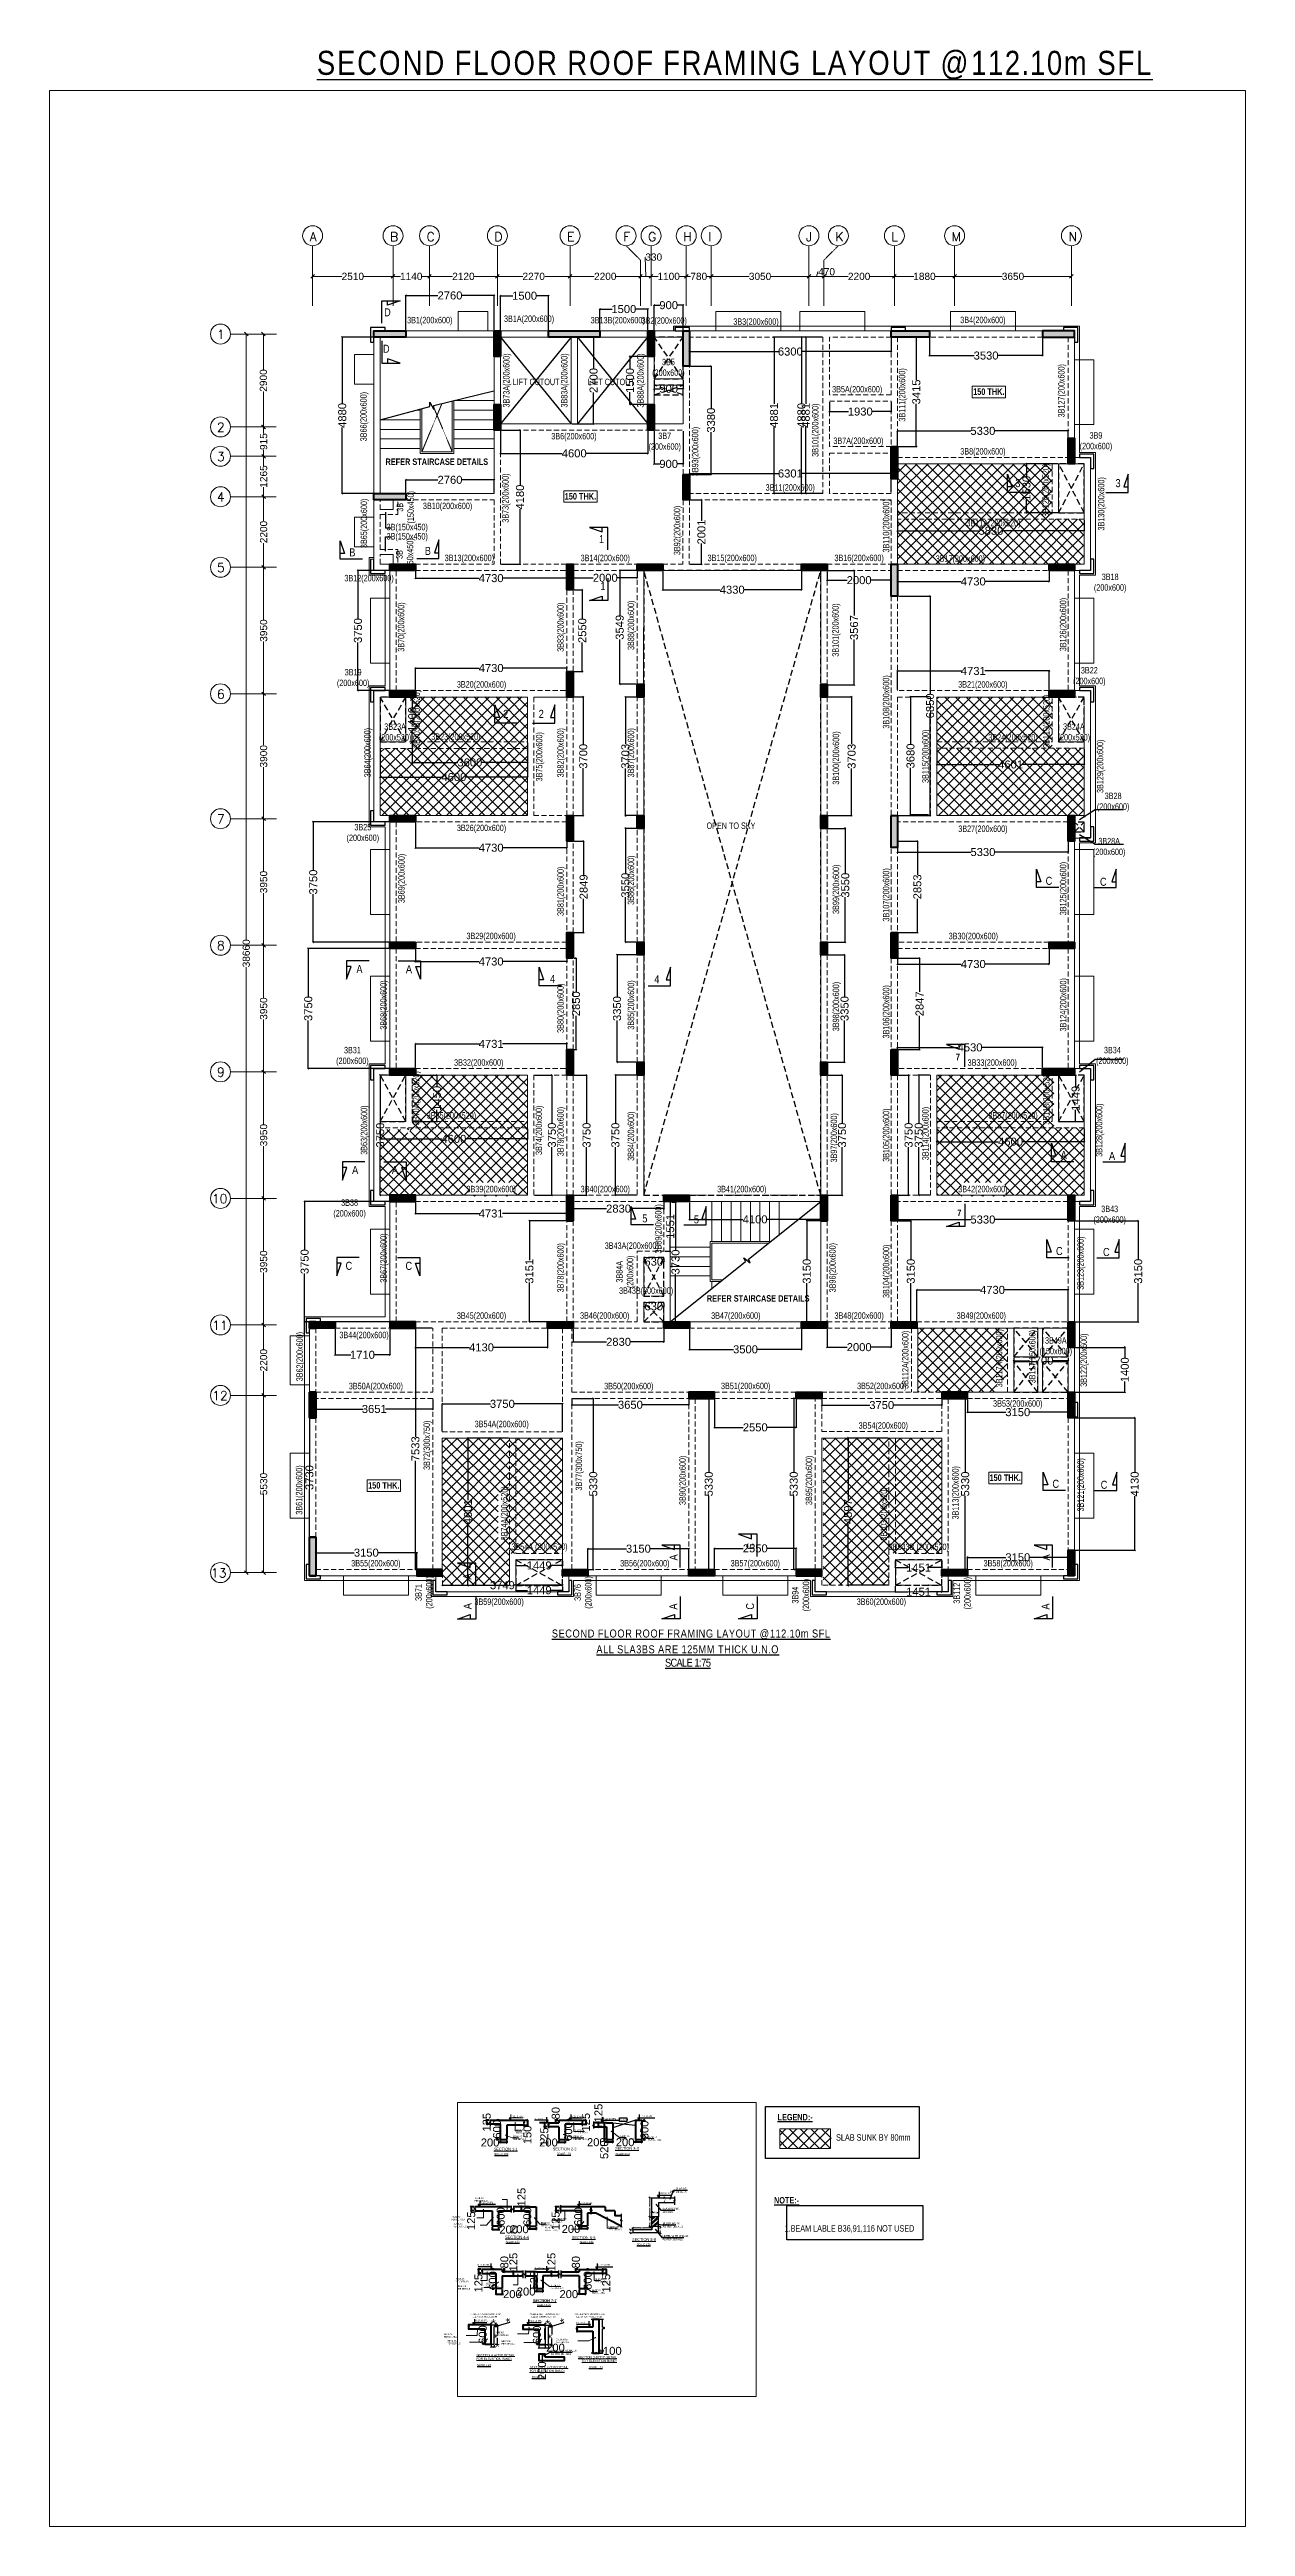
# Model space of a CAD drawing. Header units: millimetres. Extents: x 26 to 37382, y 45 to 77360.
import ezdxf
from ezdxf.enums import TextEntityAlignment as Align

# ---------------------------------------------------------------- set-up
doc = ezdxf.new("R2010")
doc.units = ezdxf.units.MM
for name, pattern in [('ACAD_ISO04W100', [30, 24, -3, 0, -3]), ('CONTINU', [0]), ('DASHED', [0.75, 0.5, -0.25]), ('HIDDEN', [9.525, 6.35, -3.175]), ('HIDDEN2', [0.1875, 0.125, -0.0625])]:
    doc.linetypes.add(name, pattern=pattern)
for name, color, linetype, lineweight in [('A-ANNO-DIMS', 8, 'Continuous', 15), ('A-ANNO-GRID-LINE', 8, 'ACAD_ISO04W100', 20), ('A-ANNO-GRID-TEXT', 13, 'Continuous', 15), ('A-BOXING PROJECTION', 8, 'Continuous', 9), ('A-CLMN', 5, 'Continuous', 50), ('A-CONC', 5, 'Continuous', 40), ('A-CONC-PATT', 253, 'Continuous', 0), ('A-HIDD-BELW', 8, 'HIDDEN2', 20), ('Column outline', 7, 'Continuous', 0), ('S - BEAM', 7, 'Continuous', 13), ('S - BEAM TXT', 30, 'Continuous', 13), ('S - COL', 5, 'Continuous', 40), ('S - DIM', 253, 'Continuous', 13), ('S - SEC CUT', 5, 'Continuous', 13), ('S - SEC CUT TXT', 1, 'Continuous', 13), ('S - SLAB TXT', 2, 'Continuous', 13), ('STR-COL-DIM', 8, 'Continuous', 18), ('STR-Stair', 1, 'Continuous', 13)]:
    doc.layers.add(name, color=color, linetype=linetype, lineweight=lineweight)
for name, color, linetype in [('AHC-A-HATCH', 7, 'Continuous'), ('BAND DETAILS', 2, 'Continuous'), ('COLUMN  HATCH', 253, 'Continuous'), ('HAT', 8, 'Continuous'), ('Leader', 8, 'Continuous'), ('PC-Detail-Light', 7, 'Continuous'), ('S - HATCH', 8, 'Continuous'), ('S - TXT-1', 6, 'Continuous'), ('S-DIM', 8, 'Continuous'), ('S-SECTION', 5, 'Continuous'), ('SEC TEXT', 50, 'Continuous'), ('SECTION', 4, 'CONTINU'), ('SL-FW-HIDDEN', 1, 'Continuous'), ('sub title', 22, 'Continuous'), ('TEMP', 8, 'Continuous'), ('TEXT', 7, 'Continuous'), ('TOILET SUNK BY80', 240, 'Continuous')]:
    doc.layers.add(name, color=color, linetype=linetype)
doc.styles.add('ROMANS', font='romans.shx')
doc.styles.add('S - GRID TXT', font='ARIALNB.TTF')
doc.styles.add('SD', font='ARIALNB.TTF')
doc.styles.add('SED', font='ARIALN.TTF', dxfattribs={"height": 50})
doc.styles.add('SOBHA', font='arial.ttf')
doc.styles.add('sobha.sed', font='swisscl.ttf')
doc.styles.get("Standard").update_dxf_attribs({"font": 'arial.ttf'})
doc.styles.add('TITLE', font='tahoma.ttf')
doc.dimstyles.new('ISO-25', dxfattribs={"dimtxt": 2.5, "dimasz": 2.5, "dimexe": 1.25, "dimexo": 0.625, "dimtad": 1, "dimtxsty": 'Standard', "dimcen": 2.5, "dimadec": 0, "dimazin": 0, "dimtfac": 1, "dimtmove": 0, "dimatfit": 3, "dimfxl": 1, "dimarcsym": 0})
doc.dimstyles.new('S--20', dxfattribs={"dimscale": 20, "dimtxt": 12.5, "dimasz": 2, "dimexe": 0.25, "dimexo": 1.5, "dimgap": 0.1, "dimtad": 0, "dimdec": 0, "dimrnd": 0.0005, "dimzin": 0, "dimdsep": 46, "dimtxsty": 'SOBHA', "dimblk": 'OBLIQUE', "dimcen": 0.09, "dimclrd": 8, "dimclre": 8, "dimclrt": 4, "dimadec": 0, "dimazin": 0, "dimtfac": 1, "dimtdec": 0, "dimtofl": 0, "dimtmove": 0, "dimatfit": 3, "dimfxl": 0.18, "dimtolj": 1, "dimtzin": 0, "dimlwd": -1, "dimlwe": -1, "dimarcsym": 0})
doc.dimstyles.new('S--25', dxfattribs={"dimscale": 25, "dimtxt": 50, "dimasz": 2, "dimexe": 0.25, "dimexo": 0.25, "dimgap": 0.1, "dimtad": 0, "dimdec": 0, "dimrnd": 0.0005, "dimzin": 0, "dimdsep": 46, "dimtxsty": 'SED', "dimblk": 'OBLIQUE', "dimcen": 0.09, "dimclrd": 8, "dimclre": 8, "dimclrt": 6, "dimadec": 0, "dimazin": 0, "dimtfac": 1, "dimtdec": 0, "dimtofl": 0, "dimtmove": 0, "dimatfit": 3, "dimfxl": 0.18, "dimtolj": 1, "dimtzin": 0, "dimlwd": -1, "dimlwe": -1, "dimarcsym": 0})
doc.dimstyles.new('S-25', dxfattribs={"dimscale": 25, "dimtxt": 2.5, "dimasz": 1.5, "dimexe": 0.25, "dimexo": 0.5, "dimgap": 0.1, "dimtad": 0, "dimdec": 0, "dimrnd": 0.0005, "dimzin": 0, "dimdsep": 46, "dimtxsty": 'SOBHA', "dimblk": 'OBLIQUE', "dimcen": 0.09, "dimclrd": 8, "dimclre": 8, "dimclrt": 6, "dimadec": 0, "dimazin": 0, "dimtfac": 1, "dimtdec": 0, "dimtofl": 0, "dimtmove": 0, "dimatfit": 3, "dimfxl": 0.18, "dimtolj": 1, "dimtzin": 0, "dimlwd": -1, "dimlwe": -1, "dimarcsym": 0})
doc.dimstyles.new('S-50', dxfattribs={"dimscale": 50, "dimtxt": 2.5, "dimasz": 1.5, "dimexe": 0.25, "dimexo": 0.25, "dimgap": 0.1, "dimtad": 0, "dimdec": 0, "dimrnd": 0.0005, "dimzin": 0, "dimdsep": 46, "dimtxsty": 'SOBHA', "dimblk": 'OBLIQUE', "dimcen": 0.09, "dimclrd": 8, "dimclre": 8, "dimclrt": 6, "dimadec": 5, "dimazin": 0, "dimtfac": 1, "dimtdec": 0, "dimtofl": 0, "dimtmove": 0, "dimatfit": 3, "dimfxl": 0.18, "dimtolj": 1, "dimtzin": 0, "dimlwd": -1, "dimlwe": -1, "dimarcsym": 0})
doc.dimstyles.new('S-75', dxfattribs={"dimscale": 75, "dimtxt": 2.5, "dimasz": 1.5, "dimexe": 0.25, "dimexo": 0.25, "dimgap": 0.1, "dimtad": 0, "dimdec": 0, "dimzin": 0, "dimdsep": 46, "dimtxsty": 'SOBHA', "dimblk": 'OBLIQUE', "dimcen": 0.09, "dimclrd": 8, "dimclre": 8, "dimclrt": 6, "dimadec": 5, "dimazin": 0, "dimtfac": 1, "dimtdec": 0, "dimtmove": 0, "dimatfit": 3, "dimfxl": 0.18, "dimtolj": 1, "dimtzin": 0, "dimlwd": -1, "dimlwe": -1, "dimarcsym": 0})
pattern_1 = [(45, (283947.7, -710903.4), (-168.379802, 168.379802), []), (135, (283947.7, -710903.4), (-168.379802, -168.379802), [])]

msp = doc.modelspace()

# ---------------------------------------------------------------- texts
at = {"layer": 'S - SEC CUT', "color": 4, "char_height": 50, "width": 408.126, "style": 'SED'}
for s, insert, attachment_point in [('+112.10 SFL.', (14450.4, 12870.2), 1), ('+112.02 SFL.', (15531.2, 12789.1, 0.4), 3), ('+112.10 SFL.', (16326.5, 12869.1, 0.4), 1), ('+112.02 SFL.', (17327.9, 12793.2, 0.4), 1), ('+112.10 SFL.', (18463, 12873.2, 0.2), 1), ('+112.10 SFL.', (13485.8, 10182.9), 1), ('+112.10 SFL.', (16588.9, 10162.9, 0.2), 1), ('+112.10 SFL.', (19081.9, 10469.8, 0.2), 1), ('+112.10 SFL.', (13788.9, 8234.1, 0.2), 3), ('+112.02 SFL.', (15531.2, 8136.6), 3), ('+112.10 SFL.', (17151.5, 8234.1), 1), ('+112.10 SFL.', (13314.8, 6498.2, -0.4), 1), ('+112.10 SFL.', (15007.4, 6489), 1), ('+112.10 SFL.', (16852.7, 6431.8), 3)]:
    msp.add_mtext(s, dxfattribs=dict(at, insert=insert, attachment_point=attachment_point))
at = {"layer": 'S - SEC CUT TXT', "color": 1, "linetype": 'ByBlock'}
for s, insert, char_height, width, attachment_point, rotation, style in [('{\\fArial Narrow|b0|i0|c0|p34;\\LSECTION 1-1}', (13904.6, 11865.8, 0.4), 87.5, 680.566, 1, 0.010721, 'SD'), ('{\\fArial Narrow|b0|i0|c0|p34;SECTION 2-2}', (15745, 11872.9, 0.4), 87.5, 1177.794, 1, 0.010721, 'SD'), ('{\\fArial Narrow|b0|i0|c0|p34;\\LSECTION 3-3}', (17692, 11889.6, 0.4), 87.5, 725.34, 1, 0.010721, 'SD'), ('{\\fArial Narrow|b0|i0|c0|p34;\\LSECTION 4-4}', (14258.5, 9120.1, 0.2), 87.5, 616.833, 1, 0.010721, 'SD'), ('{\\fArial Narrow|b0|i0|c0|p34;\\LSECTION 5-5}', (17077.4, 9102.9, 0.2), 87.5, 1177.794, 3, 359.989279, 'SD'), ('{\\fArial Narrow|b0|i0|c0|p34;\\LSECTION 8-8}', (18964.3, 9044.9, 0.4), 87.5, 1177.794, 3, 359.989279, 'SD'), ('{\\LSECTION 7-7}', (15122.9, 7136.5, 0.2), 87.5, 1177.794, 1, 0.010721, 'SD'), ('\\pxql;{\\LSECTION A-A(TYP DETAIL FOR ELEVATION BAND)}', (13362.5, 5429.3), 70, 1138.401, 1, 0.010721, 'SED'), ('\\pxql;{\\LSECTION C-C(TYP DETAIL FOR ELEVATION BAND)}', (15023.3, 5055.6, 0.4), 70, 1138.401, 1, 0.010721, 'SED'), ('{\\LSECTION D-D(TYP DETAIL FOR ELEVATION BAND)}', (17741.2, 5362.9, 0.4), 70, 1138.401, 3, 359.989279, 'SED')]:
    msp.add_mtext(s, dxfattribs=dict(at, insert=insert, char_height=char_height, width=width, attachment_point=attachment_point, rotation=rotation, style=style))
at = {"layer": 'S - TXT-1', "style": 'sobha.sed'}
for s, insert, char_height, width, attachment_point in [('\\pxqj;SLAB AS\\PPER DETAILS', (14595.9, 12319.5, 0.4), 50, 364.62, 7), ('\\pxqj;SLAB AS\\PPER DETAILS', (16420.4, 12311.8, 0.4), 50, 971.801, 7), ('\\pxqj;CUTOUT', (17845.5, 12717.3, -0.8), 50, 1001.801, 7), ('\\pxqj;BEAM AS\\PPER DETAILS', (14509.6, 12107.1, 0.4), 50, 1001.801, 7), ('\\pxqj;BEAM AS\\PPER DETAILS', (16394.1, 12107.5, 0.4), 50, 1001.801, 7), ('\\pxqj;BEAM AS\\PPER DETAILS', (17865.4, 12121.7, 0.4), 50, 1001.801, 7), ('\\pxqj;BEAM AS\\PPER DETAILS', (18728.3, 12090.9, 0.2), 50, 1001.801, 7), ('\\pxqj; SLAB AS\\PPER DETAILS', (14301.8, 10183.7), 50, 1001.801, 9), ('\\pxqj; SLAB AS\\PPER DETAILS', (13558.3, 9604.3), 50, 971.801, 9), ('\\pxqj;BEAM AS\\PPER DETAILS', (13644.5, 9384.1), 50, 1001.801, 9), ('\\pxqj;BEAM AS\\PPER DETAILS', (15374.4, 9411.2, 0.4), 50, 1001.801, 7), ('\\pxqj;BEAM AS\\PPER DETAILS', (16500.8, 9261.8, 0.2), 50, 1001.801, 9), ('\\pxql; SLABAS PER\\P DETAILS', (16418.3, 9536.9, 0.2), 50, 648.607, 9), ('\\pxqj;STAIRCASE AS\\P PER DETAILS', (17475.3, 9285.4, 0.2), 50, 1001.801, 7), ('\\pxqj; SLAB AS\\PPER DETAILS', (13675.1, 7662.1, 0.2), 50, 971.801, 9), ('\\pxqj; SLAB AS\\PPER DETAILS', (17055.3, 7653.3), 50, 971.801, 7), ('\\pxqj;BEAM AS\\PPER DETAILS', (13761.3, 7436.6, 0.2), 50, 1001.801, 9), ('\\pxqj; SLAB AS\\PPER DETAILS', (14640.9, 7523.1, 0.2), 50, 1001.801, 9), ('\\pxqj;BEAM AS\\PPER DETAILS', (15673.5, 7460.7), 50, 1001.801, 7), ('\\pxqj;BEAM AS\\PPER DETAILS', (16969.1, 7314.9), 50, 1001.801, 7), ('\\pxql;*', (13233.2, 6618.2, -0.4), 75, 62.077, 9), ('\\pxql;\\PREFER ARCH DRAWING FOR ELEVATION PROJECTION', (14236.2, 6566.1, -0.4), 50, 1001.801, 9), ('\\pxql;*', (15080.5, 6618.2, -0.4), 75, 62.077, 9), ('\\pxql;\\PREFER ARCH DRAWING FOR ELEVATION PROJECTION', (16083.6, 6566.1, -0.4), 50, 1001.801, 9), ('\\pxql;*', (16488.9, 6618.2, -0.4), 75, 62.077, 9), ('\\pxql;\\PREFER ARCH DRAWING FOR ELEVATION PROJECTION', (17491.9, 6566.1, -0.4), 50, 1001.801, 9), ('\\pxqj;SLAB AS\\PPER DETAILS', (13348.1, 5940.1), 50, 1001.801, 9), ('\\pxqj;BEAM AS\\PPER DETAILS', (13458.1, 5730.1), 50, 1001.801, 9), ('\\pxqj;SLAB AS\\PPER DETAILS', (14954.8, 5989.3, 0.4), 50, 1001.801, 9), ('\\pxqj;BEAM AS\\PPER DETAILS', (15150.7, 5720.9, 0.4), 50, 1001.801, 9), ('\\pxqj;COLUMN AS\\PPER DETAILS', (16839.7, 5773.7, 0.4), 50, 1001.801, 9)]:
    msp.add_mtext(s, dxfattribs=dict(at, insert=insert, char_height=char_height, width=width, attachment_point=attachment_point))
at = {"layer": 'SEC TEXT', "color": 6, "char_height": 62.5, "style": 'sobha.sed'}
for s, insert, width, attachment_point in [('\\pxqr;SLAB AS\\P PER DETAILS', (19336.4, 10625.4, 0.2), 582.315, 1), ('\\pxql; BEAM AS PER\\P DETAILS', (19900.1, 9830.9, 0.2), 753.597, 9), ('\\pxql;BLOCK WORK \\PAS PER DETAILS', (20185.1, 9373.7, 0.2), 1003.11, 9), ('\\pxql;LINTEL WITH CHAJJA \\PAS PER DETAILS', (19845.2, 8976.3, 0.2), 673.074, 9), ('\\pxql;LINTEL WITH CHAJJA \\PAS PER DETAILS', (16358.8, 5565.7), 673.074, 3)]:
    msp.add_mtext(s, dxfattribs=dict(at, insert=insert, width=width, attachment_point=attachment_point))
at = {"layer": 'sub title', "color": 7, "insert": (21432, 77320.1, -0.4), "char_height": 750, "width": 26570.58, "attachment_point": 2, "style": 'SD'}
msp.add_mtext('{\\fArial Narrow|b0|i0|c0|p34;\\T1.1;\\LSECOND FLOOR ROOF FRAMING LAYOUT @112.10m SFL}', dxfattribs=at)
at = {"layer": 'sub title', "char_height": 200, "attachment_point": 2, "line_spacing_factor": 0.923077, "style": 'SD'}
for s, insert, width in [('{\\fSwis721 LtCn BT|b1|i0|c0|p34;\\L\\C4;LEGEND:-}', (23315.1, 12921.9), 1253.818), ('{\\fSwis721 LtCn BT|b0|i0|c0|p34;\\C4;-  SLAB SUNK BY 80mm}', (25657.4, 12287.8), 2678.628), ('{\\fSwis721 LtCn BT|b1|i0|c0|p34;\\L\\C4;NOTE:-}', (23047.3, 10326.1), 18596.495), ('{\\fSwis721 LtCn BT|b0|i0|c0|p34;\\C4;1.BEAM LABLE B36,91,116 NOT USED}', (25011.8, 9448.6), 3965.497)]:
    msp.add_mtext(s, dxfattribs=dict(at, insert=insert, width=width))
at = {"layer": 'TEXT', "char_height": 62.5, "style": 'sobha.sed'}
for insert, width, attachment_point in [((15730.8, 11639, 0.4), 1805.445, 9), ((17683.4, 11646.2, 0.4), 1805.445, 9), ((18113, 11642.8, 0.4), 405.161, 9), ((14736.5, 8896.3, 0.2), 460.004, 9), ((16589, 8896.3, 0.2), 1805.445, 7), ((18371.7, 8818.2, 0.4), 381.874, 7), ((17061.2, 6929.8, 0.2), 1805.445, 9), ((13811, 5052.7), 431.996, 9), ((15520.8, 4679, 0.4), 431.996, 9), ((17299.5, 4986.3, 0.4), 431.996, 9)]:
    msp.add_mtext('\\pxql;{\\LSCALE 1:20}', dxfattribs=dict(at, insert=insert, width=width, attachment_point=attachment_point))

# ---------------------------------------------------------------- blocks, each defined once
blk = doc.blocks.new('*U84')
at = {"layer": 'SL-FW-HIDDEN', "linetype": 'HIDDEN', "ltscale": 30}
for p, q in [((5530, 19500), (0, 0)), ((0, 19500), (5530, 0))]:
    blk.add_line(p, q, dxfattribs=at)
blk.add_lwpolyline([(0, 19500), (5530, 19500), (5530, 0), (0, 0)], close=True, dxfattribs=at)
at = {"layer": 'SL-FW-HIDDEN', "linetype": 'DASHED', "ltscale": 250, "style": 'TITLE'}
blk.add_attdef('DECRIPTION', text='', height=125, dxfattribs=at).set_placement((960, 116), align=Align.MIDDLE_CENTER)
blk = doc.blocks.new('*U107')
at = {"layer": 'SL-FW-HIDDEN', "linetype": 'HIDDEN', "ltscale": 30}
for p, q in [((900, 300), (0, 0)), ((0, 300), (900, 0))]:
    blk.add_line(p, q, dxfattribs=at)
blk.add_lwpolyline([(0, 300), (900, 300), (900, 0), (0, 0)], close=True, dxfattribs=at)
at = {"layer": 'SL-FW-HIDDEN', "linetype": 'DASHED', "ltscale": 250, "style": 'TITLE'}
blk.add_attdef('DECRIPTION', text='', height=125, dxfattribs=at).set_placement((960, 116), align=Align.MIDDLE_CENTER)
blk = doc.blocks.new('*U85')
at = {"layer": 'SL-FW-HIDDEN', "linetype": 'HIDDEN', "ltscale": 30}
for p, q in [((900, 1300), (0, 0)), ((0, 1300), (900, 0))]:
    blk.add_line(p, q, dxfattribs=at)
blk.add_lwpolyline([(0, 1300), (900, 1300), (900, 0), (0, 0)], close=True, dxfattribs=at)
at = {"layer": 'SL-FW-HIDDEN', "linetype": 'DASHED', "ltscale": 250, "style": 'TITLE'}
blk.add_attdef('DECRIPTION', text='', height=125, dxfattribs=at).set_placement((960, 116), align=Align.MIDDLE_CENTER)
blk = doc.blocks.new('*U75')
at = {"layer": 'SL-FW-HIDDEN', "linetype": 'HIDDEN', "ltscale": 30}
for p, q in [((301, 302), (0, 0)), ((0, 302), (301, 0))]:
    blk.add_line(p, q, dxfattribs=at)
blk.add_lwpolyline([(0, 302), (301, 302), (301, 0), (0, 0)], close=True, dxfattribs=at)
at = {"layer": 'SL-FW-HIDDEN', "linetype": 'DASHED', "ltscale": 250, "style": 'TITLE'}
blk.add_attdef('DECRIPTION', text='', height=125, dxfattribs=at).set_placement((960, 116), align=Align.MIDDLE_CENTER)
blk = doc.blocks.new('*U81')
at = {"layer": 'SL-FW-HIDDEN', "linetype": 'HIDDEN', "ltscale": 30}
for p, q in [((801, 1450), (0, 0)), ((0, 1450), (801, 0))]:
    blk.add_line(p, q, dxfattribs=at)
blk.add_lwpolyline([(0, 1450), (801, 1450), (801, 0), (0, 0)], close=True, dxfattribs=at)
at = {"layer": 'SL-FW-HIDDEN', "linetype": 'DASHED', "ltscale": 250, "style": 'TITLE'}
blk.add_attdef('DECRIPTION', text='', height=125, dxfattribs=at).set_placement((960, 116), align=Align.MIDDLE_CENTER)
blk = doc.blocks.new('*U82')
at = {"layer": 'SL-FW-HIDDEN', "linetype": 'HIDDEN', "ltscale": 30}
for p, q in [((798, 1451), (0, 0)), ((0, 1451), (798, 0))]:
    blk.add_line(p, q, dxfattribs=at)
blk.add_lwpolyline([(0, 1451), (798, 1451), (798, 0), (0, 0)], close=True, dxfattribs=at)
at = {"layer": 'SL-FW-HIDDEN', "linetype": 'DASHED', "ltscale": 250, "style": 'TITLE'}
blk.add_attdef('DECRIPTION', text='', height=125, dxfattribs=at).set_placement((960, 116), align=Align.MIDDLE_CENTER)
blk = doc.blocks.new('*U87')
at = {"layer": 'SL-FW-HIDDEN', "linetype": 'HIDDEN', "ltscale": 30}
for p, q in [((800, 1450), (0, 0)), ((0, 1450), (800, 0))]:
    blk.add_line(p, q, dxfattribs=at)
blk.add_lwpolyline([(0, 1450), (800, 1450), (800, 0), (0, 0)], close=True, dxfattribs=at)
at = {"layer": 'SL-FW-HIDDEN', "linetype": 'DASHED', "ltscale": 250, "style": 'TITLE'}
blk.add_attdef('DECRIPTION', text='', height=125, dxfattribs=at).set_placement((960, 116), align=Align.MIDDLE_CENTER)
blk = doc.blocks.new('*U79')
at = {"layer": 'SL-FW-HIDDEN', "linetype": 'HIDDEN', "ltscale": 30}
for p, q in [((800, 1400), (0, 0)), ((0, 1400), (800, 0))]:
    blk.add_line(p, q, dxfattribs=at)
blk.add_lwpolyline([(0, 1400), (800, 1400), (800, 0), (0, 0)], close=True, dxfattribs=at)
at = {"layer": 'SL-FW-HIDDEN', "linetype": 'DASHED', "ltscale": 250, "style": 'TITLE'}
blk.add_attdef('DECRIPTION', text='', height=125, dxfattribs=at).set_placement((960, 116), align=Align.MIDDLE_CENTER)
blk = doc.blocks.new('*U86')
at = {"layer": 'SL-FW-HIDDEN', "linetype": 'HIDDEN', "ltscale": 30}
for p, q in [((800, 1530), (0, 0)), ((0, 1530), (800, 0))]:
    blk.add_line(p, q, dxfattribs=at)
blk.add_lwpolyline([(0, 1530), (800, 1530), (800, 0), (0, 0)], close=True, dxfattribs=at)
at = {"layer": 'SL-FW-HIDDEN', "linetype": 'DASHED', "ltscale": 250, "style": 'TITLE'}
blk.add_attdef('DECRIPTION', text='', height=125, dxfattribs=at).set_placement((960, 116), align=Align.MIDDLE_CENTER)
blk = doc.blocks.new('*U83')
at = {"layer": 'SL-FW-HIDDEN', "linetype": 'HIDDEN', "ltscale": 30}
for p, q in [((800, 1399), (0, 0)), ((0, 1399), (800, 0))]:
    blk.add_line(p, q, dxfattribs=at)
blk.add_lwpolyline([(0, 1399), (800, 1399), (800, 0), (0, 0)], close=True, dxfattribs=at)
at = {"layer": 'SL-FW-HIDDEN', "linetype": 'DASHED', "ltscale": 250, "style": 'TITLE'}
blk.add_attdef('DECRIPTION', text='', height=125, dxfattribs=at).set_placement((960, 116), align=Align.MIDDLE_CENTER)
blk = doc.blocks.new('*U80')
at = {"layer": 'SL-FW-HIDDEN', "linetype": 'HIDDEN', "ltscale": 30}
for p, q in [((801, 1449), (0, 0)), ((0, 1449), (801, 0))]:
    blk.add_line(p, q, dxfattribs=at)
blk.add_lwpolyline([(0, 1449), (801, 1449), (801, 0), (0, 0)], close=True, dxfattribs=at)
at = {"layer": 'SL-FW-HIDDEN', "linetype": 'DASHED', "ltscale": 250, "style": 'TITLE'}
blk.add_attdef('DECRIPTION', text='', height=125, dxfattribs=at).set_placement((960, 116), align=Align.MIDDLE_CENTER)
blk = doc.blocks.new('_Oblique')
at = {"color": 0, "linetype": 'ByBlock', "lineweight": -2}
blk.add_line((-0.5, -0.5), (0.5, 0.5), dxfattribs=at)
blk = doc.blocks.new('*U90')
at = {"layer": 'SL-FW-HIDDEN', "linetype": 'HIDDEN', "ltscale": 30}
for p, q in [((800, 900), (0, 0)), ((0, 900), (800, 0))]:
    blk.add_line(p, q, dxfattribs=at)
blk.add_lwpolyline([(0, 900), (800, 900), (800, 0), (0, 0)], close=True, dxfattribs=at)
at = {"layer": 'SL-FW-HIDDEN', "linetype": 'DASHED', "ltscale": 250, "style": 'TITLE'}
blk.add_attdef('DECRIPTION', text='', height=125, dxfattribs=at).set_placement((960, 116), align=Align.MIDDLE_CENTER)
blk = doc.blocks.new('*U92')
at = {"layer": 'SL-FW-HIDDEN', "linetype": 'HIDDEN', "ltscale": 30}
for p, q in [((800, 949), (0, 0)), ((0, 949), (800, 0))]:
    blk.add_line(p, q, dxfattribs=at)
blk.add_lwpolyline([(0, 949), (800, 949), (800, 0), (0, 0)], close=True, dxfattribs=at)
at = {"layer": 'SL-FW-HIDDEN', "linetype": 'DASHED', "ltscale": 250, "style": 'TITLE'}
blk.add_attdef('DECRIPTION', text='', height=125, dxfattribs=at).set_placement((960, 116), align=Align.MIDDLE_CENTER)
blk = doc.blocks.new('*U89')
at = {"layer": 'SL-FW-HIDDEN', "linetype": 'HIDDEN', "ltscale": 30}
for p, q in [((750, 900), (0, 0)), ((0, 900), (750, 0))]:
    blk.add_line(p, q, dxfattribs=at)
blk.add_lwpolyline([(0, 900), (750, 900), (750, 0), (0, 0)], close=True, dxfattribs=at)
at = {"layer": 'SL-FW-HIDDEN', "linetype": 'DASHED', "ltscale": 250, "style": 'TITLE'}
blk.add_attdef('DECRIPTION', text='', height=125, dxfattribs=at).set_placement((960, 116), align=Align.MIDDLE_CENTER)
blk = doc.blocks.new('*U91')
at = {"layer": 'SL-FW-HIDDEN', "linetype": 'HIDDEN', "ltscale": 30}
for p, q in [((750, 950), (0, 0)), ((0, 950), (750, 0))]:
    blk.add_line(p, q, dxfattribs=at)
blk.add_lwpolyline([(0, 950), (750, 950), (750, 0), (0, 0)], close=True, dxfattribs=at)
at = {"layer": 'SL-FW-HIDDEN', "linetype": 'DASHED', "ltscale": 250, "style": 'TITLE'}
blk.add_attdef('DECRIPTION', text='', height=125, dxfattribs=at).set_placement((960, 116), align=Align.MIDDLE_CENTER)
blk = doc.blocks.new('*U77')
at = {"layer": 'SL-FW-HIDDEN', "linetype": 'HIDDEN', "ltscale": 30}
for p, q in [((630, 600), (0, 0)), ((0, 600), (630, 0))]:
    blk.add_line(p, q, dxfattribs=at)
blk.add_lwpolyline([(0, 600), (630, 600), (630, 0), (0, 0)], close=True, dxfattribs=at)
at = {"layer": 'SL-FW-HIDDEN', "linetype": 'DASHED', "ltscale": 250, "style": 'TITLE'}
blk.add_attdef('DECRIPTION', text='', height=125, dxfattribs=at).set_placement((960, 116), align=Align.MIDDLE_CENTER)
blk = doc.blocks.new('*U78')
at = {"layer": 'SL-FW-HIDDEN', "linetype": 'HIDDEN', "ltscale": 30}
for p, q in [((630, 1200), (0, 0)), ((0, 1200), (630, 0))]:
    blk.add_line(p, q, dxfattribs=at)
blk.add_lwpolyline([(0, 1200), (630, 1200), (630, 0), (0, 0)], close=True, dxfattribs=at)
at = {"layer": 'SL-FW-HIDDEN', "linetype": 'DASHED', "ltscale": 250, "style": 'TITLE'}
blk.add_attdef('DECRIPTION', text='', height=125, dxfattribs=at).set_placement((960, 116), align=Align.MIDDLE_CENTER)
blk = doc.blocks.new('*D7')
at = {"layer": 'Defpoints', "color": 0, "linetype": 'ByBlock', "transparency": 16777216}
for p in [(20470, -1593781), (22980, -1593781), (22980, -1593781)]:
    blk.add_point(p, dxfattribs=at)
at = {"layer": 'STR-COL-DIM', "color": 8, "transparency": 16777216}
for p, q in [((20470, -1593781), (21380, -1593781)), ((22980, -1593781), (22070, -1593781))]:
    blk.add_line(p, q, dxfattribs=at)
at = {"layer": 'STR-COL-DIM', "color": 8, "linetype": 'ByBlock', "transparency": 16777216, "xscale": 112.5, "yscale": 112.5, "zscale": 112.5, "rotation": 180}
blk.add_blockref('_Oblique', (20470, -1593781), dxfattribs=at)
at = {"layer": 'STR-COL-DIM', "color": 8, "linetype": 'ByBlock', "transparency": 16777216, "xscale": 112.5, "yscale": 112.5, "zscale": 112.5}
blk.add_blockref('_Oblique', (22980, -1593781), dxfattribs=at)
at = {"layer": 'STR-COL-DIM', "color": 6, "linetype": 'ByBlock', "transparency": 16777216, "insert": (21725, -1593781), "char_height": 225, "attachment_point": 5, "style": 'SOBHA'}
blk.add_mtext('\\A1;2510', dxfattribs=at)
blk = doc.blocks.new('*D8')
at = {"layer": 'Defpoints', "color": 0, "transparency": 16777216}
for p in [(22980, -1593781), (24120, -1593781), (24120, -1593969, 0)]:
    blk.add_point(p, dxfattribs=at)
at = {"layer": 'STR-COL-DIM', "color": 8, "transparency": 16777216}
for p, q in [((22980, -1593781), (23218, -1593781)), ((24120, -1593781), (23883, -1593781)), ((24120, -1593950), (24120, -1593762))]:
    blk.add_line(p, q, dxfattribs=at)
at = {"layer": 'STR-COL-DIM', "color": 8, "transparency": 16777216, "xscale": 112.5, "yscale": 112.5, "zscale": 112.5, "rotation": 180}
blk.add_blockref('_Oblique', (22980, -1593781), dxfattribs=at)
at = {"layer": 'STR-COL-DIM', "color": 8, "transparency": 16777216, "xscale": 112.5, "yscale": 112.5, "zscale": 112.5}
blk.add_blockref('_Oblique', (24120, -1593781), dxfattribs=at)
at = {"layer": 'STR-COL-DIM', "color": 6, "transparency": 16777216, "insert": (23550, -1593781), "char_height": 225, "attachment_point": 5, "style": 'SOBHA'}
blk.add_mtext('\\A1;1140', dxfattribs=at)
blk = doc.blocks.new('*D9')
at = {"layer": 'Defpoints', "color": 0, "transparency": 16777216}
for p in [(24120, -1593969, 0), (26240, -1593781), (26240, -1593969, 0)]:
    blk.add_point(p, dxfattribs=at)
at = {"layer": 'STR-COL-DIM', "color": 8, "transparency": 16777216}
for p, q in [((24120, -1593950), (24120, -1593762)), ((24120, -1593781), (24835, -1593781)), ((26240, -1593781), (25525, -1593781)), ((26240, -1593950), (26240, -1593762))]:
    blk.add_line(p, q, dxfattribs=at)
at = {"layer": 'STR-COL-DIM', "color": 8, "transparency": 16777216, "xscale": 112.5, "yscale": 112.5, "zscale": 112.5, "rotation": 180}
blk.add_blockref('_Oblique', (24120, -1593781), dxfattribs=at)
at = {"layer": 'STR-COL-DIM', "color": 8, "transparency": 16777216, "xscale": 112.5, "yscale": 112.5, "zscale": 112.5}
blk.add_blockref('_Oblique', (26240, -1593781), dxfattribs=at)
at = {"layer": 'STR-COL-DIM', "color": 6, "transparency": 16777216, "insert": (25180, -1593781), "char_height": 225, "attachment_point": 5, "style": 'SOBHA'}
blk.add_mtext('\\A1;2120', dxfattribs=at)
blk = doc.blocks.new('*D10')
at = {"layer": 'Defpoints', "color": 0, "transparency": 16777216}
for p in [(26240, -1593969, 0), (28510, -1593781), (28510, -1593969, 0)]:
    blk.add_point(p, dxfattribs=at)
at = {"layer": 'STR-COL-DIM', "color": 8, "transparency": 16777216}
for p, q in [((26240, -1593950), (26240, -1593762)), ((26240, -1593781), (27030, -1593781)), ((28510, -1593781), (27720, -1593781)), ((28510, -1593950), (28510, -1593762))]:
    blk.add_line(p, q, dxfattribs=at)
at = {"layer": 'STR-COL-DIM', "color": 8, "transparency": 16777216, "xscale": 112.5, "yscale": 112.5, "zscale": 112.5, "rotation": 180}
blk.add_blockref('_Oblique', (26240, -1593781), dxfattribs=at)
at = {"layer": 'STR-COL-DIM', "color": 8, "transparency": 16777216, "xscale": 112.5, "yscale": 112.5, "zscale": 112.5}
blk.add_blockref('_Oblique', (28510, -1593781), dxfattribs=at)
at = {"layer": 'STR-COL-DIM', "color": 6, "transparency": 16777216, "insert": (27375, -1593781), "char_height": 225, "attachment_point": 5, "style": 'SOBHA'}
blk.add_mtext('\\A1;2270', dxfattribs=at)
blk = doc.blocks.new('*D11')
at = {"layer": 'Defpoints', "color": 0, "transparency": 16777216}
for p in [(28510, -1593969, 0), (30710, -1593781), (30710, -1593969, 0)]:
    blk.add_point(p, dxfattribs=at)
at = {"layer": 'STR-COL-DIM', "color": 8, "transparency": 16777216}
for p, q in [((28510, -1593950), (28510, -1593762)), ((28510, -1593781), (29265, -1593781)), ((30710, -1593781), (29955, -1593781)), ((30710, -1593950), (30710, -1593762))]:
    blk.add_line(p, q, dxfattribs=at)
at = {"layer": 'STR-COL-DIM', "color": 8, "transparency": 16777216, "xscale": 112.5, "yscale": 112.5, "zscale": 112.5, "rotation": 180}
blk.add_blockref('_Oblique', (28510, -1593781), dxfattribs=at)
at = {"layer": 'STR-COL-DIM', "color": 8, "transparency": 16777216, "xscale": 112.5, "yscale": 112.5, "zscale": 112.5}
blk.add_blockref('_Oblique', (30710, -1593781), dxfattribs=at)
at = {"layer": 'STR-COL-DIM', "color": 6, "transparency": 16777216, "insert": (29610, -1593781), "char_height": 225, "attachment_point": 5, "style": 'SOBHA'}
blk.add_mtext('\\A1;2200', dxfattribs=at)
blk = doc.blocks.new('*D12')
at = {"layer": 'Defpoints', "color": 0, "transparency": 16777216}
for p in [(30710, -1593969, 0), (31040, -1593781), (31040, -1593969, 0)]:
    blk.add_point(p, dxfattribs=at)
at = {"layer": 'STR-COL-DIM', "color": 8, "transparency": 16777216}
for p, q in [((30875, -1593781), (30854, -1593179)), ((30854, -1593179), (30869, -1593179)), ((30710, -1593950), (30710, -1593762)), ((30710, -1593781), (31040, -1593781)), ((31040, -1593950), (31040, -1593762))]:
    blk.add_line(p, q, dxfattribs=at)
at = {"layer": 'STR-COL-DIM', "color": 8, "transparency": 16777216, "xscale": 112.5, "yscale": 112.5, "zscale": 112.5, "rotation": 180}
blk.add_blockref('_Oblique', (30710, -1593781), dxfattribs=at)
at = {"layer": 'STR-COL-DIM', "color": 8, "transparency": 16777216, "xscale": 112.5, "yscale": 112.5, "zscale": 112.5}
blk.add_blockref('_Oblique', (31040, -1593781), dxfattribs=at)
at = {"layer": 'STR-COL-DIM', "color": 6, "transparency": 16777216, "insert": (31124, -1593179), "char_height": 225, "attachment_point": 5, "style": 'SOBHA'}
blk.add_mtext('\\A1;330', dxfattribs=at)
blk = doc.blocks.new('*D13')
at = {"layer": 'Defpoints', "color": 0, "transparency": 16777216}
for p in [(31040, -1593969, 0), (32140, -1593781), (32140, -1593969, 0)]:
    blk.add_point(p, dxfattribs=at)
at = {"layer": 'STR-COL-DIM', "color": 8, "transparency": 16777216}
for p, q in [((31040, -1593950), (31040, -1593762)), ((31040, -1593781), (31258, -1593781)), ((32140, -1593781), (31923, -1593781)), ((32140, -1593950), (32140, -1593762))]:
    blk.add_line(p, q, dxfattribs=at)
at = {"layer": 'STR-COL-DIM', "color": 8, "transparency": 16777216, "xscale": 112.5, "yscale": 112.5, "zscale": 112.5, "rotation": 180}
blk.add_blockref('_Oblique', (31040, -1593781), dxfattribs=at)
at = {"layer": 'STR-COL-DIM', "color": 8, "transparency": 16777216, "xscale": 112.5, "yscale": 112.5, "zscale": 112.5}
blk.add_blockref('_Oblique', (32140, -1593781), dxfattribs=at)
at = {"layer": 'STR-COL-DIM', "color": 6, "transparency": 16777216, "insert": (31590, -1593781), "char_height": 225, "attachment_point": 5, "style": 'SOBHA'}
blk.add_mtext('\\A1;1100', dxfattribs=at)
blk = doc.blocks.new('*D14')
at = {"layer": 'Defpoints', "color": 0, "transparency": 16777216}
for p in [(32140, -1593969, 0), (32920, -1593781), (32920, -1593969, 0)]:
    blk.add_point(p, dxfattribs=at)
at = {"layer": 'STR-COL-DIM', "color": 8, "transparency": 16777216}
for p, q in [((32140, -1593950), (32140, -1593762)), ((32140, -1593781), (32276, -1593781)), ((32920, -1593781), (32785, -1593781)), ((32920, -1593950), (32920, -1593762))]:
    blk.add_line(p, q, dxfattribs=at)
at = {"layer": 'STR-COL-DIM', "color": 8, "transparency": 16777216, "xscale": 112.5, "yscale": 112.5, "zscale": 112.5, "rotation": 180}
blk.add_blockref('_Oblique', (32140, -1593781), dxfattribs=at)
at = {"layer": 'STR-COL-DIM', "color": 8, "transparency": 16777216, "xscale": 112.5, "yscale": 112.5, "zscale": 112.5}
blk.add_blockref('_Oblique', (32920, -1593781), dxfattribs=at)
at = {"layer": 'STR-COL-DIM', "color": 6, "transparency": 16777216, "insert": (32530, -1593781), "char_height": 225, "attachment_point": 5, "style": 'SOBHA'}
blk.add_mtext('\\A1;780', dxfattribs=at)
blk = doc.blocks.new('*D15')
at = {"layer": 'Defpoints', "color": 0, "transparency": 16777216}
for p in [(32920, -1593969, 0), (35970, -1593781), (35970, -1593969, 0)]:
    blk.add_point(p, dxfattribs=at)
at = {"layer": 'STR-COL-DIM', "color": 8, "transparency": 16777216}
for p, q in [((32920, -1593950), (32920, -1593762)), ((32920, -1593781), (34102, -1593781)), ((35970, -1593781), (34788, -1593781)), ((35970, -1593950), (35970, -1593762))]:
    blk.add_line(p, q, dxfattribs=at)
at = {"layer": 'STR-COL-DIM', "color": 8, "transparency": 16777216, "xscale": 112.5, "yscale": 112.5, "zscale": 112.5, "rotation": 180}
blk.add_blockref('_Oblique', (32920, -1593781), dxfattribs=at)
at = {"layer": 'STR-COL-DIM', "color": 8, "transparency": 16777216, "xscale": 112.5, "yscale": 112.5, "zscale": 112.5}
blk.add_blockref('_Oblique', (35970, -1593781), dxfattribs=at)
at = {"layer": 'STR-COL-DIM', "color": 6, "transparency": 16777216, "insert": (34445, -1593781), "char_height": 225, "attachment_point": 5, "style": 'SOBHA'}
blk.add_mtext('\\A1;3050', dxfattribs=at)
blk = doc.blocks.new('*D16')
at = {"layer": 'Defpoints', "color": 0, "transparency": 16777216}
for p in [(35970, -1593969, 0), (36440, -1593781), (36440, -1593969, 0)]:
    blk.add_point(p, dxfattribs=at)
at = {"layer": 'STR-COL-DIM', "color": 8, "transparency": 16777216}
for p, q in [((35970, -1593950), (35970, -1593762)), ((35970, -1593781), (36440, -1593781)), ((36205, -1593781), (36249, -1593636)), ((36249, -1593636), (36264, -1593636)), ((36440, -1593950), (36440, -1593762))]:
    blk.add_line(p, q, dxfattribs=at)
at = {"layer": 'STR-COL-DIM', "color": 8, "transparency": 16777216, "xscale": 112.5, "yscale": 112.5, "zscale": 112.5, "rotation": 180}
blk.add_blockref('_Oblique', (35970, -1593781), dxfattribs=at)
at = {"layer": 'STR-COL-DIM', "color": 8, "transparency": 16777216, "xscale": 112.5, "yscale": 112.5, "zscale": 112.5}
blk.add_blockref('_Oblique', (36440, -1593781), dxfattribs=at)
at = {"layer": 'STR-COL-DIM', "color": 6, "transparency": 16777216, "insert": (36524, -1593636), "char_height": 225, "attachment_point": 5, "style": 'SOBHA'}
blk.add_mtext('\\A1;470', dxfattribs=at)
blk = doc.blocks.new('*D17')
at = {"layer": 'Defpoints', "color": 0, "transparency": 16777216}
for p in [(36440, -1593969, 0), (38640, -1593781), (38640, -1593969, 0)]:
    blk.add_point(p, dxfattribs=at)
at = {"layer": 'STR-COL-DIM', "color": 8, "transparency": 16777216}
for p, q in [((36440, -1593950), (36440, -1593762)), ((36440, -1593781), (37195, -1593781)), ((38640, -1593781), (37885, -1593781)), ((38640, -1593950), (38640, -1593762))]:
    blk.add_line(p, q, dxfattribs=at)
at = {"layer": 'STR-COL-DIM', "color": 8, "transparency": 16777216, "xscale": 112.5, "yscale": 112.5, "zscale": 112.5, "rotation": 180}
blk.add_blockref('_Oblique', (36440, -1593781), dxfattribs=at)
at = {"layer": 'STR-COL-DIM', "color": 8, "transparency": 16777216, "xscale": 112.5, "yscale": 112.5, "zscale": 112.5}
blk.add_blockref('_Oblique', (38640, -1593781), dxfattribs=at)
at = {"layer": 'STR-COL-DIM', "color": 6, "transparency": 16777216, "insert": (37540, -1593781), "char_height": 225, "attachment_point": 5, "style": 'SOBHA'}
blk.add_mtext('\\A1;2200', dxfattribs=at)
blk = doc.blocks.new('*D18')
at = {"layer": 'Defpoints', "color": 0, "transparency": 16777216}
for p in [(38640, -1593969, 0), (40520, -1593781), (40520, -1593969, 0)]:
    blk.add_point(p, dxfattribs=at)
at = {"layer": 'STR-COL-DIM', "color": 8, "transparency": 16777216}
for p, q in [((38640, -1593950), (38640, -1593762)), ((38640, -1593781), (39248, -1593781)), ((40520, -1593781), (39913, -1593781)), ((40520, -1593950), (40520, -1593762))]:
    blk.add_line(p, q, dxfattribs=at)
at = {"layer": 'STR-COL-DIM', "color": 8, "transparency": 16777216, "xscale": 112.5, "yscale": 112.5, "zscale": 112.5, "rotation": 180}
blk.add_blockref('_Oblique', (38640, -1593781), dxfattribs=at)
at = {"layer": 'STR-COL-DIM', "color": 8, "transparency": 16777216, "xscale": 112.5, "yscale": 112.5, "zscale": 112.5}
blk.add_blockref('_Oblique', (40520, -1593781), dxfattribs=at)
at = {"layer": 'STR-COL-DIM', "color": 6, "transparency": 16777216, "insert": (39580, -1593781), "char_height": 225, "attachment_point": 5, "style": 'SOBHA'}
blk.add_mtext('\\A1;1880', dxfattribs=at)
blk = doc.blocks.new('*D19')
at = {"layer": 'Defpoints', "color": 0, "transparency": 16777216}
for p in [(40520, -1593969, 0), (44170, -1593781), (44170, -1593969, 0)]:
    blk.add_point(p, dxfattribs=at)
at = {"layer": 'STR-COL-DIM', "color": 8, "transparency": 16777216}
for p, q in [((40520, -1593950), (40520, -1593762)), ((40520, -1593781), (42002, -1593781)), ((44170, -1593781), (42688, -1593781)), ((44170, -1593950), (44170, -1593762))]:
    blk.add_line(p, q, dxfattribs=at)
at = {"layer": 'STR-COL-DIM', "color": 8, "transparency": 16777216, "xscale": 112.5, "yscale": 112.5, "zscale": 112.5, "rotation": 180}
blk.add_blockref('_Oblique', (40520, -1593781), dxfattribs=at)
at = {"layer": 'STR-COL-DIM', "color": 8, "transparency": 16777216, "xscale": 112.5, "yscale": 112.5, "zscale": 112.5}
blk.add_blockref('_Oblique', (44170, -1593781), dxfattribs=at)
at = {"layer": 'STR-COL-DIM', "color": 6, "transparency": 16777216, "insert": (42345, -1593781), "char_height": 225, "attachment_point": 5, "style": 'SOBHA'}
blk.add_mtext('\\A1;3650', dxfattribs=at)
blk = doc.blocks.new('*D20')
at = {"layer": 'Defpoints', "color": 0, "linetype": 'ByBlock', "transparency": 16777216}
for p in [(18903, -1595580, -1), (18903, -1598480, 0), (18932, -1598480)]:
    blk.add_point(p, dxfattribs=at)
at = {"layer": 'STR-COL-DIM', "color": 8, "transparency": 16777216}
for p, q in [((18922, -1595580), (18951, -1595580)), ((18932, -1595580), (18932, -1596685)), ((18932, -1598480), (18932, -1597375)), ((18922, -1598480), (18951, -1598480))]:
    blk.add_line(p, q, dxfattribs=at)
at = {"layer": 'STR-COL-DIM', "color": 8, "linetype": 'ByBlock', "transparency": 16777216, "xscale": 112.5, "yscale": 112.5, "zscale": 112.5}
for p, rotation in [((18932, -1595580), 90), ((18932, -1598480), 270)]:
    blk.add_blockref('_Oblique', p, dxfattribs=dict(at, rotation=rotation))
at = {"layer": 'STR-COL-DIM', "color": 6, "linetype": 'ByBlock', "transparency": 16777216, "insert": (18932, -1597030), "char_height": 225, "attachment_point": 5, "rotation": 90, "style": 'SOBHA'}
blk.add_mtext('\\A1;2900', dxfattribs=at)
blk = doc.blocks.new('*D21')
at = {"layer": 'Defpoints', "color": 0, "transparency": 16777216}
for p in [(18903, -1598480, 0), (18939, -1599395, 0), (18939, -1599395)]:
    blk.add_point(p, dxfattribs=at)
at = {"layer": 'STR-COL-DIM', "color": 8, "transparency": 16777216}
for p, q in [((18922, -1598480), (18958, -1598480)), ((18939, -1598480), (18939, -1598680)), ((18920, -1599395), (18920, -1599395)), ((18939, -1599395), (18939, -1599194))]:
    blk.add_line(p, q, dxfattribs=at)
at = {"layer": 'STR-COL-DIM', "color": 8, "transparency": 16777216, "xscale": 112.5, "yscale": 112.5, "zscale": 112.5}
for p, rotation in [((18939, -1598480), 90), ((18939, -1599395), 270)]:
    blk.add_blockref('_Oblique', p, dxfattribs=dict(at, rotation=rotation))
at = {"layer": 'STR-COL-DIM', "color": 6, "transparency": 16777216, "insert": (18939, -1598937), "char_height": 225, "attachment_point": 5, "rotation": 90, "style": 'SOBHA'}
blk.add_mtext('\\A1;915', dxfattribs=at)
blk = doc.blocks.new('*D22')
at = {"layer": 'Defpoints', "color": 0, "transparency": 16777216}
for p in [(18939, -1599395, 0), (18939, -1600660, -1), (18939, -1600660)]:
    blk.add_point(p, dxfattribs=at)
at = {"layer": 'STR-COL-DIM', "color": 8, "transparency": 16777216}
for p, q in [((18920, -1599395), (18920, -1599395)), ((18939, -1599395), (18939, -1599694)), ((18939, -1600660), (18939, -1600361)), ((18920, -1600660), (18920, -1600660))]:
    blk.add_line(p, q, dxfattribs=at)
at = {"layer": 'STR-COL-DIM', "color": 8, "transparency": 16777216, "xscale": 112.5, "yscale": 112.5, "zscale": 112.5}
for p, rotation in [((18939, -1599395), 90), ((18939, -1600660), 270)]:
    blk.add_blockref('_Oblique', p, dxfattribs=dict(at, rotation=rotation))
at = {"layer": 'STR-COL-DIM', "color": 6, "transparency": 16777216, "insert": (18939, -1600027), "char_height": 225, "attachment_point": 5, "rotation": 90, "style": 'SOBHA'}
blk.add_mtext('\\A1;1265', dxfattribs=at)
blk = doc.blocks.new('*D23')
at = {"layer": 'Defpoints', "color": 0, "transparency": 16777216}
for p in [(18939, -1600660, -1), (18939, -1602860, 0), (18939, -1602860)]:
    blk.add_point(p, dxfattribs=at)
at = {"layer": 'STR-COL-DIM', "color": 8, "transparency": 16777216}
for p, q in [((18920, -1600660), (18920, -1600660)), ((18939, -1600660), (18939, -1601415)), ((18939, -1602860), (18939, -1602105)), ((18920, -1602860), (18920, -1602860))]:
    blk.add_line(p, q, dxfattribs=at)
at = {"layer": 'STR-COL-DIM', "color": 8, "transparency": 16777216, "xscale": 112.5, "yscale": 112.5, "zscale": 112.5}
for p, rotation in [((18939, -1600660), 90), ((18939, -1602860), 270)]:
    blk.add_blockref('_Oblique', p, dxfattribs=dict(at, rotation=rotation))
at = {"layer": 'STR-COL-DIM', "color": 6, "transparency": 16777216, "insert": (18939, -1601760), "char_height": 225, "attachment_point": 5, "rotation": 90, "style": 'SOBHA'}
blk.add_mtext('\\A1;2200', dxfattribs=at)
blk = doc.blocks.new('*D24')
at = {"layer": 'Defpoints', "color": 0, "transparency": 16777216}
for p in [(18939, -1602860, 0), (18939, -1606810, 0), (18939, -1606810)]:
    blk.add_point(p, dxfattribs=at)
at = {"layer": 'STR-COL-DIM', "color": 8, "transparency": 16777216}
for p, q in [((18920, -1602860), (18920, -1602860)), ((18939, -1602860), (18939, -1604492)), ((18939, -1606810), (18939, -1605178)), ((18920, -1606810), (18920, -1606810))]:
    blk.add_line(p, q, dxfattribs=at)
at = {"layer": 'STR-COL-DIM', "color": 8, "transparency": 16777216, "xscale": 112.5, "yscale": 112.5, "zscale": 112.5}
for p, rotation in [((18939, -1602860), 90), ((18939, -1606810), 270)]:
    blk.add_blockref('_Oblique', p, dxfattribs=dict(at, rotation=rotation))
at = {"layer": 'STR-COL-DIM', "color": 6, "transparency": 16777216, "insert": (18939, -1604835), "char_height": 225, "attachment_point": 5, "rotation": 90, "style": 'SOBHA'}
blk.add_mtext('\\A1;3950', dxfattribs=at)
blk = doc.blocks.new('*D25')
at = {"layer": 'Defpoints', "color": 0, "transparency": 16777216}
for p in [(18939, -1606810, 0), (18939, -1610710, 0), (18939, -1610710)]:
    blk.add_point(p, dxfattribs=at)
at = {"layer": 'STR-COL-DIM', "color": 8, "transparency": 16777216}
for p, q in [((18920, -1606810), (18920, -1606810)), ((18939, -1606810), (18939, -1608417)), ((18939, -1610710), (18939, -1609103)), ((18920, -1610710), (18920, -1610710))]:
    blk.add_line(p, q, dxfattribs=at)
at = {"layer": 'STR-COL-DIM', "color": 8, "transparency": 16777216, "xscale": 112.5, "yscale": 112.5, "zscale": 112.5}
for p, rotation in [((18939, -1606810), 90), ((18939, -1610710), 270)]:
    blk.add_blockref('_Oblique', p, dxfattribs=dict(at, rotation=rotation))
at = {"layer": 'STR-COL-DIM', "color": 6, "transparency": 16777216, "insert": (18939, -1608760), "char_height": 225, "attachment_point": 5, "rotation": 90, "style": 'SOBHA'}
blk.add_mtext('\\A1;3900', dxfattribs=at)
blk = doc.blocks.new('*D26')
at = {"layer": 'Defpoints', "color": 0, "transparency": 16777216}
for p in [(18939, -1610710, 0), (18939, -1614660, 0), (18939, -1614660)]:
    blk.add_point(p, dxfattribs=at)
at = {"layer": 'STR-COL-DIM', "color": 8, "transparency": 16777216}
for p, q in [((18920, -1610710), (18920, -1610710)), ((18939, -1610710), (18939, -1612342)), ((18939, -1614660), (18939, -1613028)), ((18920, -1614660), (18920, -1614660))]:
    blk.add_line(p, q, dxfattribs=at)
at = {"layer": 'STR-COL-DIM', "color": 8, "transparency": 16777216, "xscale": 112.5, "yscale": 112.5, "zscale": 112.5}
for p, rotation in [((18939, -1610710), 90), ((18939, -1614660), 270)]:
    blk.add_blockref('_Oblique', p, dxfattribs=dict(at, rotation=rotation))
at = {"layer": 'STR-COL-DIM', "color": 6, "transparency": 16777216, "insert": (18939, -1612685), "char_height": 225, "attachment_point": 5, "rotation": 90, "style": 'SOBHA'}
blk.add_mtext('\\A1;3950', dxfattribs=at)
blk = doc.blocks.new('*D27')
at = {"layer": 'Defpoints', "color": 0, "transparency": 16777216}
for p in [(18939, -1614660, 0), (18939, -1618610, 0), (18939, -1618610)]:
    blk.add_point(p, dxfattribs=at)
at = {"layer": 'STR-COL-DIM', "color": 8, "transparency": 16777216}
for p, q in [((18920, -1614660), (18920, -1614660)), ((18939, -1614660), (18939, -1616292)), ((18939, -1618610), (18939, -1616978)), ((18920, -1618610), (18920, -1618610))]:
    blk.add_line(p, q, dxfattribs=at)
at = {"layer": 'STR-COL-DIM', "color": 8, "transparency": 16777216, "xscale": 112.5, "yscale": 112.5, "zscale": 112.5}
for p, rotation in [((18939, -1614660), 90), ((18939, -1618610), 270)]:
    blk.add_blockref('_Oblique', p, dxfattribs=dict(at, rotation=rotation))
at = {"layer": 'STR-COL-DIM', "color": 6, "transparency": 16777216, "insert": (18939, -1616635), "char_height": 225, "attachment_point": 5, "rotation": 90, "style": 'SOBHA'}
blk.add_mtext('\\A1;3950', dxfattribs=at)
blk = doc.blocks.new('*D28')
at = {"layer": 'Defpoints', "color": 0, "transparency": 16777216}
for p in [(18939, -1618610, 0), (18939, -1622560, 0), (18939, -1622560)]:
    blk.add_point(p, dxfattribs=at)
at = {"layer": 'STR-COL-DIM', "color": 8, "transparency": 16777216}
for p, q in [((18920, -1618610), (18920, -1618610)), ((18939, -1618610), (18939, -1620242)), ((18939, -1622560), (18939, -1620928)), ((18920, -1622560), (18920, -1622560))]:
    blk.add_line(p, q, dxfattribs=at)
at = {"layer": 'STR-COL-DIM', "color": 8, "transparency": 16777216, "xscale": 112.5, "yscale": 112.5, "zscale": 112.5}
for p, rotation in [((18939, -1618610), 90), ((18939, -1622560), 270)]:
    blk.add_blockref('_Oblique', p, dxfattribs=dict(at, rotation=rotation))
at = {"layer": 'STR-COL-DIM', "color": 6, "transparency": 16777216, "insert": (18939, -1620585), "char_height": 225, "attachment_point": 5, "rotation": 90, "style": 'SOBHA'}
blk.add_mtext('\\A1;3950', dxfattribs=at)
blk = doc.blocks.new('*D29')
at = {"layer": 'Defpoints', "color": 0, "transparency": 16777216}
for p in [(18939, -1622560, 0), (18939, -1626510, 0), (18939, -1626510)]:
    blk.add_point(p, dxfattribs=at)
at = {"layer": 'STR-COL-DIM', "color": 8, "transparency": 16777216}
for p, q in [((18920, -1622560), (18920, -1622560)), ((18939, -1622560), (18939, -1624192)), ((18939, -1626510), (18939, -1624878)), ((18920, -1626510), (18920, -1626510))]:
    blk.add_line(p, q, dxfattribs=at)
at = {"layer": 'STR-COL-DIM', "color": 8, "transparency": 16777216, "xscale": 112.5, "yscale": 112.5, "zscale": 112.5}
for p, rotation in [((18939, -1622560), 90), ((18939, -1626510), 270)]:
    blk.add_blockref('_Oblique', p, dxfattribs=dict(at, rotation=rotation))
at = {"layer": 'STR-COL-DIM', "color": 6, "transparency": 16777216, "insert": (18939, -1624535), "char_height": 225, "attachment_point": 5, "rotation": 90, "style": 'SOBHA'}
blk.add_mtext('\\A1;3950', dxfattribs=at)
blk = doc.blocks.new('*D30')
at = {"layer": 'Defpoints', "color": 0, "transparency": 16777216}
for p in [(18939, -1626510, 0), (18939, -1628710, 0), (18939, -1628710)]:
    blk.add_point(p, dxfattribs=at)
at = {"layer": 'STR-COL-DIM', "color": 8, "transparency": 16777216}
for p, q in [((18920, -1626510), (18920, -1626510)), ((18939, -1626510), (18939, -1627265)), ((18939, -1628710), (18939, -1627955)), ((18920, -1628710), (18920, -1628710))]:
    blk.add_line(p, q, dxfattribs=at)
at = {"layer": 'STR-COL-DIM', "color": 8, "transparency": 16777216, "xscale": 112.5, "yscale": 112.5, "zscale": 112.5}
for p, rotation in [((18939, -1626510), 90), ((18939, -1628710), 270)]:
    blk.add_blockref('_Oblique', p, dxfattribs=dict(at, rotation=rotation))
at = {"layer": 'STR-COL-DIM', "color": 6, "transparency": 16777216, "insert": (18939, -1627610), "char_height": 225, "attachment_point": 5, "rotation": 90, "style": 'SOBHA'}
blk.add_mtext('\\A1;2200', dxfattribs=at)
blk = doc.blocks.new('*D31')
at = {"layer": 'Defpoints', "color": 0, "transparency": 16777216}
for p in [(18939, -1628710, 0), (18939, -1634240, 0), (18939, -1634240)]:
    blk.add_point(p, dxfattribs=at)
at = {"layer": 'STR-COL-DIM', "color": 8, "transparency": 16777216}
for p, q in [((18920, -1628710), (18920, -1628710)), ((18939, -1628710), (18939, -1631132)), ((18939, -1634240), (18939, -1631818)), ((18920, -1634240), (18920, -1634240))]:
    blk.add_line(p, q, dxfattribs=at)
at = {"layer": 'STR-COL-DIM', "color": 8, "transparency": 16777216, "xscale": 112.5, "yscale": 112.5, "zscale": 112.5}
for p, rotation in [((18939, -1628710), 90), ((18939, -1634240), 270)]:
    blk.add_blockref('_Oblique', p, dxfattribs=dict(at, rotation=rotation))
at = {"layer": 'STR-COL-DIM', "color": 6, "transparency": 16777216, "insert": (18939, -1631475), "char_height": 225, "attachment_point": 5, "rotation": 90, "style": 'SOBHA'}
blk.add_mtext('\\A1;5530', dxfattribs=at)
blk = doc.blocks.new('*D32')
at = {"layer": 'Defpoints', "color": 0, "transparency": 16777216}
for p in [(18396, -1595580, -1), (18396, -1595580), (18396, -1634240, 0)]:
    blk.add_point(p, dxfattribs=at)
at = {"layer": 'STR-COL-DIM', "color": 8, "transparency": 16777216}
for p, q in [((18377, -1595580), (18377, -1595580)), ((18396, -1595580), (18396, -1614479)), ((18396, -1634240), (18396, -1615340)), ((18377, -1634240), (18377, -1634240))]:
    blk.add_line(p, q, dxfattribs=at)
at = {"layer": 'STR-COL-DIM', "color": 8, "transparency": 16777216, "xscale": 112.5, "yscale": 112.5, "zscale": 112.5}
for p, rotation in [((18396, -1595580), 90), ((18396, -1634240), 270)]:
    blk.add_blockref('_Oblique', p, dxfattribs=dict(at, rotation=rotation))
at = {"layer": 'STR-COL-DIM', "color": 6, "transparency": 16777216, "insert": (18396, -1614910), "char_height": 225, "attachment_point": 5, "rotation": 90, "style": 'SOBHA'}
blk.add_mtext('\\A1;38660', dxfattribs=at)
blk = doc.blocks.new('*D303')
at = {"layer": 'Defpoints', "color": 0, "transparency": 16777216}
for p in [(14004, 12723), (14106, 12723), (14106, 12123)]:
    blk.add_point(p, dxfattribs=at)
at = {"layer": 'S - COL', "color": 8, "transparency": 16777216}
for p, q in [((14076, 12723), (13999, 12723)), ((14004, 12723), (14004, 12720)), ((14076, 12123), (13999, 12123)), ((14004, 12123), (14004, 12164))]:
    blk.add_line(p, q, dxfattribs=at)
at = {"layer": 'S - COL', "color": 8, "transparency": 16777216, "xscale": 40, "yscale": 40, "zscale": 40}
for p, rotation in [((14004, 12723), 90), ((14004, 12123), 270)]:
    blk.add_blockref('_Oblique', p, dxfattribs=dict(at, rotation=rotation))
at = {"layer": 'S - COL', "color": 4, "transparency": 16777216, "insert": (14004, 12442), "char_height": 250, "attachment_point": 5, "rotation": 90, "style": 'SOBHA'}
blk.add_mtext('\\A1;600', dxfattribs=at)
blk = doc.blocks.new('*D304')
at = {"layer": 'Defpoints', "color": 0, "transparency": 16777216}
for p in [(14106, 12123), (14106, 12029), (14306, 12123)]:
    blk.add_point(p, dxfattribs=at)
at = {"layer": 'S - COL', "color": 8, "transparency": 16777216}
for p, q in [((14106, 12029), (14066, 12029)), ((14106, 12093), (14106, 12024)), ((14306, 12029), (14106, 12029)), ((14306, 12093), (14306, 12024))]:
    blk.add_line(p, q, dxfattribs=at)
at = {"layer": 'S - COL', "color": 8, "transparency": 16777216, "xscale": 40, "yscale": 40, "zscale": 40, "rotation": 180}
blk.add_blockref('_Oblique', (14106, 12029), dxfattribs=at)
at = {"layer": 'S - COL', "color": 8, "transparency": 16777216, "xscale": 40, "yscale": 40, "zscale": 40}
blk.add_blockref('_Oblique', (14306, 12029), dxfattribs=at)
at = {"layer": 'S - COL', "color": 4, "transparency": 16777216, "insert": (13787, 12029), "char_height": 250, "attachment_point": 5, "style": 'SOBHA'}
blk.add_mtext('\\A1;200', dxfattribs=at)
blk = doc.blocks.new('*D305')
at = {"layer": 'Defpoints', "color": 0, "transparency": 16777216}
for p in [(14842, 12723), (14842, 12573), (14956, 12573)]:
    blk.add_point(p, dxfattribs=at)
at = {"layer": 'S - COL', "color": 8, "transparency": 16777216}
for p, q in [((14872, 12723), (14961, 12723)), ((14872, 12573), (14961, 12573)), ((14956, 12723), (14956, 12573)), ((14956, 12573), (14956, 12533))]:
    blk.add_line(p, q, dxfattribs=at)
at = {"layer": 'S - COL', "color": 8, "transparency": 16777216, "xscale": 40, "yscale": 40, "zscale": 40}
for p, rotation in [((14956, 12723), 90), ((14956, 12573), 270)]:
    blk.add_blockref('_Oblique', p, dxfattribs=dict(at, rotation=rotation))
at = {"layer": 'S - COL', "color": 4, "transparency": 16777216, "insert": (14956, 12267), "char_height": 250, "attachment_point": 5, "rotation": 90, "style": 'SOBHA'}
blk.add_mtext('\\A1;150', dxfattribs=at)
blk = doc.blocks.new('*D306')
at = {"layer": 'Defpoints', "color": 0, "transparency": 16777216}
for p in [(13683, 12723), (13786, 12723, 0), (13786, 12598, 0)]:
    blk.add_point(p, dxfattribs=at)
at = {"layer": 'S - COL', "color": 8, "transparency": 16777216}
for p, q in [((13756, 12723), (13678, 12723)), ((13756, 12598), (13678, 12598)), ((13683, 12598), (13683, 12723))]:
    blk.add_line(p, q, dxfattribs=at)
at = {"layer": 'S - COL', "color": 8, "transparency": 16777216, "xscale": 40, "yscale": 40, "zscale": 40}
for p, rotation in [((13683, 12723), 90), ((13683, 12598), 270)]:
    blk.add_blockref('_Oblique', p, dxfattribs=dict(at, rotation=rotation))
at = {"layer": 'S - COL', "color": 4, "transparency": 16777216, "insert": (13683, 12661), "char_height": 250, "attachment_point": 5, "rotation": 90, "style": 'SOBHA'}
blk.add_mtext('\\A1;125', dxfattribs=at)
blk = doc.blocks.new('*D307')
at = {"layer": 'Defpoints', "color": 0, "transparency": 16777216}
for p in [(15931, 12123), (15931, 12029), (16131, 12123)]:
    blk.add_point(p, dxfattribs=at)
at = {"layer": 'S - COL', "color": 8, "transparency": 16777216}
for p, q in [((15931, 12029), (15891, 12029)), ((15931, 12093), (15931, 12024)), ((16131, 12029), (15931, 12029)), ((16131, 12093), (16131, 12024))]:
    blk.add_line(p, q, dxfattribs=at)
at = {"layer": 'S - COL', "color": 8, "transparency": 16777216, "xscale": 40, "yscale": 40, "zscale": 40, "rotation": 180}
blk.add_blockref('_Oblique', (15931, 12029), dxfattribs=at)
at = {"layer": 'S - COL', "color": 8, "transparency": 16777216, "xscale": 40, "yscale": 40, "zscale": 40}
blk.add_blockref('_Oblique', (16131, 12029), dxfattribs=at)
at = {"layer": 'S - COL', "color": 4, "transparency": 16777216, "insert": (15611, 12029), "char_height": 250, "attachment_point": 5, "style": 'SOBHA'}
blk.add_mtext('\\A1;200', dxfattribs=at)
blk = doc.blocks.new('*D308')
at = {"layer": 'Defpoints', "color": 0, "transparency": 16777216}
for p in [(16667, 12723), (16667, 12598), (16781, 12598)]:
    blk.add_point(p, dxfattribs=at)
at = {"layer": 'S - COL', "color": 8, "transparency": 16777216}
for p, q in [((16697, 12723), (16786, 12723)), ((16697, 12598), (16786, 12598)), ((16781, 12723), (16781, 12598))]:
    blk.add_line(p, q, dxfattribs=at)
at = {"layer": 'S - COL', "color": 8, "transparency": 16777216, "xscale": 40, "yscale": 40, "zscale": 40}
for p, rotation in [((16781, 12723), 90), ((16781, 12598), 270)]:
    blk.add_blockref('_Oblique', p, dxfattribs=dict(at, rotation=rotation))
at = {"layer": 'S - COL', "color": 4, "transparency": 16777216, "insert": (16781, 12661), "char_height": 250, "attachment_point": 5, "rotation": 90, "style": 'SOBHA'}
blk.add_mtext('\\A1;125', dxfattribs=at)
blk = doc.blocks.new('*D309')
at = {"layer": 'Defpoints', "color": 0, "transparency": 16777216}
for p in [(15838, 12723), (15931, 12723), (15931, 12643)]:
    blk.add_point(p, dxfattribs=at)
at = {"layer": 'S - COL', "color": 8, "transparency": 16777216}
for p, q in [((15901, 12723), (15833, 12723)), ((15901, 12643), (15833, 12643)), ((15838, 12723), (15838, 12763)), ((15838, 12643), (15838, 12723))]:
    blk.add_line(p, q, dxfattribs=at)
at = {"layer": 'S - COL', "color": 8, "transparency": 16777216, "xscale": 40, "yscale": 40, "zscale": 40}
for p, rotation in [((15838, 12723), 90), ((15838, 12643), 270)]:
    blk.add_blockref('_Oblique', p, dxfattribs=dict(at, rotation=rotation))
at = {"layer": 'S - COL', "color": 4, "transparency": 16777216, "insert": (15838, 12944), "char_height": 250, "attachment_point": 5, "rotation": 90, "style": 'SOBHA'}
blk.add_mtext('\\A1;80', dxfattribs=at)
blk = doc.blocks.new('*D310')
at = {"layer": 'Defpoints', "color": 0, "transparency": 16777216}
for p in [(16131, 12723), (16131, 12123), (16229, 12123)]:
    blk.add_point(p, dxfattribs=at)
at = {"layer": 'S - COL', "color": 8, "transparency": 16777216}
for p, q in [((16161, 12723), (16234, 12723)), ((16229, 12723), (16229, 12763)), ((16161, 12123), (16234, 12123)), ((16229, 12123), (16229, 12083))]:
    blk.add_line(p, q, dxfattribs=at)
at = {"layer": 'S - COL', "color": 8, "transparency": 16777216, "xscale": 40, "yscale": 40, "zscale": 40}
for p, rotation in [((16229, 12723), 270), ((16229, 12123), 90)]:
    blk.add_blockref('_Oblique', p, dxfattribs=dict(at, rotation=rotation))
at = {"layer": 'S - COL', "color": 4, "transparency": 16777216, "insert": (16229, 12373), "char_height": 250, "attachment_point": 5, "rotation": 90, "style": 'SOBHA'}
blk.add_mtext('\\A1;600', dxfattribs=at)
blk = doc.blocks.new('*D311')
at = {"layer": 'Defpoints', "color": 0, "transparency": 16777216}
for p in [(15482, 12518), (15611, 12643), (15611, 12518)]:
    blk.add_point(p, dxfattribs=at)
at = {"layer": 'S - COL', "color": 8, "transparency": 16777216}
for p, q in [((15581, 12643), (15477, 12643)), ((15581, 12518), (15477, 12518)), ((15482, 12643), (15482, 12518)), ((15482, 12518), (15482, 12478))]:
    blk.add_line(p, q, dxfattribs=at)
at = {"layer": 'S - COL', "color": 8, "transparency": 16777216, "xscale": 40, "yscale": 40, "zscale": 40}
for p, rotation in [((15482, 12643), 90), ((15482, 12518), 270)]:
    blk.add_blockref('_Oblique', p, dxfattribs=dict(at, rotation=rotation))
at = {"layer": 'S - COL', "color": 4, "transparency": 16777216, "insert": (15482, 12211), "char_height": 250, "attachment_point": 5, "rotation": 90, "style": 'SOBHA'}
blk.add_mtext('\\A1;125', dxfattribs=at)
blk = doc.blocks.new('*D312')
at = {"layer": 'Defpoints', "color": 0, "transparency": 16777216}
for p in [(18325, 12123), (18325, 12037), (18525, 12123)]:
    blk.add_point(p, dxfattribs=at)
at = {"layer": 'S - COL', "color": 8, "transparency": 16777216}
for p, q in [((18325, 12037), (18285, 12037)), ((18325, 12093), (18325, 12032)), ((18525, 12037), (18325, 12037)), ((18525, 12093), (18525, 12032))]:
    blk.add_line(p, q, dxfattribs=at)
at = {"layer": 'S - COL', "color": 8, "transparency": 16777216, "xscale": 40, "yscale": 40, "zscale": 40, "rotation": 180}
blk.add_blockref('_Oblique', (18325, 12037), dxfattribs=at)
at = {"layer": 'S - COL', "color": 8, "transparency": 16777216, "xscale": 40, "yscale": 40, "zscale": 40}
blk.add_blockref('_Oblique', (18525, 12037), dxfattribs=at)
at = {"layer": 'S - COL', "color": 4, "transparency": 16777216, "insert": (18005, 12037), "char_height": 250, "attachment_point": 5, "style": 'SOBHA'}
blk.add_mtext('\\A1;200', dxfattribs=at)
blk = doc.blocks.new('*D313')
at = {"layer": 'Defpoints', "color": 0, "transparency": 16777216}
for p in [(18525, 12723), (18525, 12123), (18611, 12123)]:
    blk.add_point(p, dxfattribs=at)
at = {"layer": 'S - COL', "color": 8, "transparency": 16777216}
for p, q in [((18555, 12723), (18616, 12723)), ((18611, 12723), (18611, 12702)), ((18555, 12123), (18616, 12123)), ((18611, 12123), (18611, 12145))]:
    blk.add_line(p, q, dxfattribs=at)
at = {"layer": 'S - COL', "color": 8, "transparency": 16777216, "xscale": 40, "yscale": 40, "zscale": 40}
for p, rotation in [((18611, 12723), 90), ((18611, 12123), 270)]:
    blk.add_blockref('_Oblique', p, dxfattribs=dict(at, rotation=rotation))
at = {"layer": 'S - COL', "color": 4, "transparency": 16777216, "insert": (18611, 12423), "char_height": 250, "attachment_point": 5, "rotation": 90, "style": 'SOBHA'}
blk.add_mtext('\\A1;600', dxfattribs=at)
blk = doc.blocks.new('*D314')
at = {"layer": 'Defpoints', "color": 0, "transparency": 16777216}
for p in [(17425, 12123), (17425, 12038), (17625, 12123)]:
    blk.add_point(p, dxfattribs=at)
at = {"layer": 'S - COL', "color": 8, "transparency": 16777216}
for p, q in [((17425, 12038), (17385, 12038)), ((17425, 12093), (17425, 12033)), ((17625, 12038), (17425, 12038)), ((17625, 12093), (17625, 12033))]:
    blk.add_line(p, q, dxfattribs=at)
at = {"layer": 'S - COL', "color": 8, "transparency": 16777216, "xscale": 40, "yscale": 40, "zscale": 40, "rotation": 180}
blk.add_blockref('_Oblique', (17425, 12038), dxfattribs=at)
at = {"layer": 'S - COL', "color": 8, "transparency": 16777216, "xscale": 40, "yscale": 40, "zscale": 40}
blk.add_blockref('_Oblique', (17625, 12038), dxfattribs=at)
at = {"layer": 'S - COL', "color": 4, "transparency": 16777216, "insert": (17105, 12038), "char_height": 250, "attachment_point": 5, "style": 'SOBHA'}
blk.add_mtext('\\A1;200', dxfattribs=at)
blk = doc.blocks.new('*D315')
at = {"layer": 'Defpoints', "color": 0, "transparency": 16777216}
for p in [(17425, 12643), (17354, 12123), (17425, 12123)]:
    blk.add_point(p, dxfattribs=at)
at = {"layer": 'S - COL', "color": 8, "transparency": 16777216}
for p, q in [((17395, 12643), (17349, 12643)), ((17354, 12643), (17354, 12123)), ((17395, 12123), (17349, 12123)), ((17354, 12123), (17354, 12083))]:
    blk.add_line(p, q, dxfattribs=at)
at = {"layer": 'S - COL', "color": 8, "transparency": 16777216, "xscale": 40, "yscale": 40, "zscale": 40}
for p, rotation in [((17354, 12643), 90), ((17354, 12123), 270)]:
    blk.add_blockref('_Oblique', p, dxfattribs=dict(at, rotation=rotation))
at = {"layer": 'S - COL', "color": 4, "transparency": 16777216, "insert": (17354, 11805), "char_height": 250, "attachment_point": 5, "rotation": 90, "style": 'SOBHA'}
blk.add_mtext('\\A1;520', dxfattribs=at)
blk = doc.blocks.new('*D291')
at = {"layer": 'Defpoints', "color": 0, "transparency": 16777216}
for p in [(17173, 12643), (17311, 12643, 2), (17311, 12518, 2)]:
    blk.add_point(p, dxfattribs=at)
at = {"layer": 'S - COL', "color": 8, "transparency": 16777216}
for p, q in [((17281, 12643), (17168, 12643)), ((17281, 12518), (17168, 12518)), ((17173, 12643), (17173, 12683)), ((17173, 12518), (17173, 12643))]:
    blk.add_line(p, q, dxfattribs=at)
at = {"layer": 'S - COL', "color": 8, "transparency": 16777216, "xscale": 40, "yscale": 40, "zscale": 40}
for p, rotation in [((17173, 12643), 90), ((17173, 12518), 270)]:
    blk.add_blockref('_Oblique', p, dxfattribs=dict(at, rotation=rotation))
at = {"layer": 'S - COL', "color": 4, "transparency": 16777216, "insert": (17173, 12951), "char_height": 250, "attachment_point": 5, "rotation": 90, "style": 'SOBHA'}
blk.add_mtext('\\A1;125', dxfattribs=at)
blk = doc.blocks.new('*D292')
at = {"layer": 'Defpoints', "color": 0, "transparency": 16777216}
for p in [(13848, 9419), (14048, 9419), (14048, 9311)]:
    blk.add_point(p, dxfattribs=at)
at = {"layer": 'S - COL', "color": 8, "transparency": 16777216}
for p, q in [((13848, 9389), (13848, 9306)), ((13848, 9311), (14048, 9311)), ((14048, 9389), (14048, 9306)), ((14048, 9311), (14088, 9311))]:
    blk.add_line(p, q, dxfattribs=at)
at = {"layer": 'S - COL', "color": 8, "transparency": 16777216, "xscale": 40, "yscale": 40, "zscale": 40, "rotation": 180}
blk.add_blockref('_Oblique', (13848, 9311), dxfattribs=at)
at = {"layer": 'S - COL', "color": 8, "transparency": 16777216, "xscale": 40, "yscale": 40, "zscale": 40}
blk.add_blockref('_Oblique', (14048, 9311), dxfattribs=at)
at = {"layer": 'S - COL', "color": 4, "transparency": 16777216, "insert": (14368, 9311), "char_height": 250, "attachment_point": 5, "style": 'SOBHA'}
blk.add_mtext('\\A1;200', dxfattribs=at)
blk = doc.blocks.new('*D293')
at = {"layer": 'Defpoints', "color": 0, "transparency": 16777216}
for p in [(13198, 9894), (13312, 10019), (13312, 9894)]:
    blk.add_point(p, dxfattribs=at)
at = {"layer": 'S - COL', "color": 8, "transparency": 16777216}
for p, q in [((13282, 10019), (13193, 10019)), ((13282, 9894), (13193, 9894)), ((13198, 10019), (13198, 9894)), ((13198, 9894), (13198, 9854))]:
    blk.add_line(p, q, dxfattribs=at)
at = {"layer": 'S - COL', "color": 8, "transparency": 16777216, "xscale": 40, "yscale": 40, "zscale": 40}
for p, rotation in [((13198, 10019), 90), ((13198, 9894), 270)]:
    blk.add_blockref('_Oblique', p, dxfattribs=dict(at, rotation=rotation))
at = {"layer": 'S - COL', "color": 4, "transparency": 16777216, "insert": (13198, 9587), "char_height": 250, "attachment_point": 5, "rotation": 90, "style": 'SOBHA'}
blk.add_mtext('\\A1;125', dxfattribs=at)
blk = doc.blocks.new('*D294')
at = {"layer": 'Defpoints', "color": 0, "transparency": 16777216}
for p in [(14048, 10019), (14048, 9419), (14119, 9419)]:
    blk.add_point(p, dxfattribs=at)
at = {"layer": 'S - COL', "color": 8, "transparency": 16777216}
for p, q in [((14078, 10019), (14124, 10019)), ((14078, 9419), (14124, 9419)), ((14119, 10019), (14119, 9998)), ((14119, 9419), (14119, 9441))]:
    blk.add_line(p, q, dxfattribs=at)
at = {"layer": 'S - COL', "color": 8, "transparency": 16777216, "xscale": 40, "yscale": 40, "zscale": 40}
for p, rotation in [((14119, 10019), 90), ((14119, 9419), 270)]:
    blk.add_blockref('_Oblique', p, dxfattribs=dict(at, rotation=rotation))
at = {"layer": 'S - COL', "color": 4, "transparency": 16777216, "insert": (14119, 9719), "char_height": 250, "attachment_point": 5, "rotation": 90, "style": 'SOBHA'}
blk.add_mtext('\\A1;600', dxfattribs=at)
blk = doc.blocks.new('*D295')
at = {"layer": 'Defpoints', "color": 0, "transparency": 16777216}
for p in [(15022, 9419), (15022, 9322), (15222, 9419)]:
    blk.add_point(p, dxfattribs=at)
at = {"layer": 'S - COL', "color": 8, "transparency": 16777216}
for p, q in [((15022, 9322), (14982, 9322)), ((15022, 9389), (15022, 9317)), ((15222, 9322), (15022, 9322)), ((15222, 9389), (15222, 9317))]:
    blk.add_line(p, q, dxfattribs=at)
at = {"layer": 'S - COL', "color": 8, "transparency": 16777216, "xscale": 40, "yscale": 40, "zscale": 40, "rotation": 180}
blk.add_blockref('_Oblique', (15022, 9322), dxfattribs=at)
at = {"layer": 'S - COL', "color": 8, "transparency": 16777216, "xscale": 40, "yscale": 40, "zscale": 40}
blk.add_blockref('_Oblique', (15222, 9322), dxfattribs=at)
at = {"layer": 'S - COL', "color": 4, "transparency": 16777216, "insert": (14702, 9322), "char_height": 250, "attachment_point": 5, "style": 'SOBHA'}
blk.add_mtext('\\A1;200', dxfattribs=at)
blk = doc.blocks.new('*D296')
at = {"layer": 'Defpoints', "color": 0, "transparency": 16777216}
for p in [(14951, 9419), (15022, 10019), (15022, 9419)]:
    blk.add_point(p, dxfattribs=at)
at = {"layer": 'S - COL', "color": 8, "transparency": 16777216}
for p, q in [((14992, 10019), (14946, 10019)), ((14992, 9419), (14946, 9419)), ((14951, 10019), (14951, 9998)), ((14951, 9419), (14951, 9441))]:
    blk.add_line(p, q, dxfattribs=at)
at = {"layer": 'S - COL', "color": 8, "transparency": 16777216, "xscale": 40, "yscale": 40, "zscale": 40}
for p, rotation in [((14951, 10019), 90), ((14951, 9419), 270)]:
    blk.add_blockref('_Oblique', p, dxfattribs=dict(at, rotation=rotation))
at = {"layer": 'S - COL', "color": 4, "transparency": 16777216, "insert": (14951, 9719), "char_height": 250, "attachment_point": 5, "rotation": 90, "style": 'SOBHA'}
blk.add_mtext('\\A1;600', dxfattribs=at)
blk = doc.blocks.new('*D297')
at = {"layer": 'Defpoints', "color": 0, "transparency": 16777216}
for p in [(14770, 10019), (14908, 10019, 2), (14908, 9894, 2)]:
    blk.add_point(p, dxfattribs=at)
at = {"layer": 'S - COL', "color": 8, "transparency": 16777216}
for p, q in [((14770, 10019), (14770, 10059)), ((14878, 10019), (14765, 10019)), ((14878, 9894), (14765, 9894)), ((14770, 9894), (14770, 10019))]:
    blk.add_line(p, q, dxfattribs=at)
at = {"layer": 'S - COL', "color": 8, "transparency": 16777216, "xscale": 40, "yscale": 40, "zscale": 40}
for p, rotation in [((14770, 10019), 90), ((14770, 9894), 270)]:
    blk.add_blockref('_Oblique', p, dxfattribs=dict(at, rotation=rotation))
at = {"layer": 'S - COL', "color": 4, "transparency": 16777216, "insert": (14770, 10327), "char_height": 250, "attachment_point": 5, "rotation": 90, "style": 'SOBHA'}
blk.add_mtext('\\A1;125', dxfattribs=at)
blk = doc.blocks.new('*D298')
at = {"layer": 'Defpoints', "color": 0, "transparency": 16777216}
for p in [(16566, 7471), (16566, 7296), (16766, 7471)]:
    blk.add_point(p, dxfattribs=at)
at = {"layer": 'S - COL', "color": 8, "transparency": 16777216}
for p, q in [((16566, 7296), (16526, 7296)), ((16566, 7441), (16566, 7291)), ((16766, 7296), (16566, 7296)), ((16766, 7441), (16766, 7291))]:
    blk.add_line(p, q, dxfattribs=at)
at = {"layer": 'S - COL', "color": 8, "transparency": 16777216, "xscale": 40, "yscale": 40, "zscale": 40, "rotation": 180}
blk.add_blockref('_Oblique', (16566, 7296), dxfattribs=at)
at = {"layer": 'S - COL', "color": 8, "transparency": 16777216, "xscale": 40, "yscale": 40, "zscale": 40}
blk.add_blockref('_Oblique', (16766, 7296), dxfattribs=at)
at = {"layer": 'S - COL', "color": 4, "transparency": 16777216, "insert": (16246, 7296), "char_height": 250, "attachment_point": 5, "style": 'SOBHA'}
blk.add_mtext('\\A1;200', dxfattribs=at)
blk = doc.blocks.new('*D299')
at = {"layer": 'Defpoints', "color": 0, "transparency": 16777216}
for p in [(17302, 8071), (17302, 7946), (17416, 7946)]:
    blk.add_point(p, dxfattribs=at)
at = {"layer": 'S - COL', "color": 8, "transparency": 16777216}
for p, q in [((17332, 8071), (17421, 8071)), ((17332, 7946), (17421, 7946)), ((17416, 8071), (17416, 7946)), ((17416, 7946), (17416, 7906))]:
    blk.add_line(p, q, dxfattribs=at)
at = {"layer": 'S - COL', "color": 8, "transparency": 16777216, "xscale": 40, "yscale": 40, "zscale": 40}
for p, rotation in [((17416, 8071), 90), ((17416, 7946), 270)]:
    blk.add_blockref('_Oblique', p, dxfattribs=dict(at, rotation=rotation))
at = {"layer": 'S - COL', "color": 4, "transparency": 16777216, "insert": (17416, 7638), "char_height": 250, "attachment_point": 5, "rotation": 90, "style": 'SOBHA'}
blk.add_mtext('\\A1;125', dxfattribs=at)
blk = doc.blocks.new('*D300')
at = {"layer": 'Defpoints', "color": 0, "transparency": 16777216}
for p in [(16766, 8071), (16766, 7471), (16837, 7471)]:
    blk.add_point(p, dxfattribs=at)
at = {"layer": 'S - COL', "color": 8, "transparency": 16777216}
for p, q in [((16796, 8071), (16842, 8071)), ((16837, 8071), (16837, 8111)), ((16796, 7471), (16842, 7471)), ((16837, 7471), (16837, 7431))]:
    blk.add_line(p, q, dxfattribs=at)
at = {"layer": 'S - COL', "color": 8, "transparency": 16777216, "xscale": 40, "yscale": 40, "zscale": 40}
for p, rotation in [((16837, 8071), 270), ((16837, 7471), 90)]:
    blk.add_blockref('_Oblique', p, dxfattribs=dict(at, rotation=rotation))
at = {"layer": 'S - COL', "color": 4, "transparency": 16777216, "insert": (16837, 7721), "char_height": 250, "attachment_point": 5, "rotation": 90, "style": 'SOBHA'}
blk.add_mtext('\\A1;600', dxfattribs=at)
blk = doc.blocks.new('*D301')
at = {"layer": 'Defpoints', "color": 0, "transparency": 16777216}
for p in [(13965, 7471), (14165, 7471), (14165, 7296)]:
    blk.add_point(p, dxfattribs=at)
at = {"layer": 'S - COL', "color": 8, "transparency": 16777216}
for p, q in [((13965, 7441), (13965, 7291)), ((13965, 7296), (14165, 7296)), ((14165, 7441), (14165, 7291)), ((14165, 7296), (14205, 7296))]:
    blk.add_line(p, q, dxfattribs=at)
at = {"layer": 'S - COL', "color": 8, "transparency": 16777216, "xscale": 40, "yscale": 40, "zscale": 40, "rotation": 180}
blk.add_blockref('_Oblique', (13965, 7296), dxfattribs=at)
at = {"layer": 'S - COL', "color": 8, "transparency": 16777216, "xscale": 40, "yscale": 40, "zscale": 40}
blk.add_blockref('_Oblique', (14165, 7296), dxfattribs=at)
at = {"layer": 'S - COL', "color": 4, "transparency": 16777216, "insert": (14484, 7296), "char_height": 250, "attachment_point": 5, "style": 'SOBHA'}
blk.add_mtext('\\A1;200', dxfattribs=at)
blk = doc.blocks.new('*D302')
at = {"layer": 'Defpoints', "color": 0, "transparency": 16777216}
for p in [(13425, 7946), (13539, 8071), (13539, 7946)]:
    blk.add_point(p, dxfattribs=at)
at = {"layer": 'S - COL', "color": 8, "transparency": 16777216}
for p, q in [((13509, 8071), (13420, 8071)), ((13509, 7946), (13420, 7946)), ((13425, 8071), (13425, 7946)), ((13425, 7946), (13425, 7906))]:
    blk.add_line(p, q, dxfattribs=at)
at = {"layer": 'S - COL', "color": 8, "transparency": 16777216, "xscale": 40, "yscale": 40, "zscale": 40}
for p, rotation in [((13425, 8071), 90), ((13425, 7946), 270)]:
    blk.add_blockref('_Oblique', p, dxfattribs=dict(at, rotation=rotation))
at = {"layer": 'S - COL', "color": 4, "transparency": 16777216, "insert": (13425, 7638), "char_height": 250, "attachment_point": 5, "rotation": 90, "style": 'SOBHA'}
blk.add_mtext('\\A1;125', dxfattribs=at)
blk = doc.blocks.new('*D277')
at = {"layer": 'Defpoints', "color": 0, "transparency": 16777216}
for p in [(14165, 8071), (14165, 7991), (14233, 8071)]:
    blk.add_point(p, dxfattribs=at)
at = {"layer": 'S - COL', "color": 8, "transparency": 16777216}
for p, q in [((14195, 8071), (14238, 8071)), ((14195, 7991), (14238, 7991)), ((14233, 8071), (14233, 8111)), ((14233, 7991), (14233, 8071))]:
    blk.add_line(p, q, dxfattribs=at)
at = {"layer": 'S - COL', "color": 8, "transparency": 16777216, "xscale": 40, "yscale": 40, "zscale": 40}
for p, rotation in [((14233, 8071), 90), ((14233, 7991), 270)]:
    blk.add_blockref('_Oblique', p, dxfattribs=dict(at, rotation=rotation))
at = {"layer": 'S - COL', "color": 4, "transparency": 16777216, "insert": (14233, 8292), "char_height": 250, "attachment_point": 5, "rotation": 90, "style": 'SOBHA'}
blk.add_mtext('\\A1;80', dxfattribs=at)
blk = doc.blocks.new('*D278')
at = {"layer": 'Defpoints', "color": 0, "transparency": 16777216}
for p in [(13943, 8071), (13873, 7471), (13965, 7471)]:
    blk.add_point(p, dxfattribs=at)
at = {"layer": 'S - COL', "color": 8, "transparency": 16777216}
for p, q in [((13913, 8071), (13868, 8071)), ((13873, 8071), (13873, 8111)), ((13935, 7471), (13868, 7471)), ((13873, 7471), (13873, 7431))]:
    blk.add_line(p, q, dxfattribs=at)
at = {"layer": 'S - COL', "color": 8, "transparency": 16777216, "xscale": 40, "yscale": 40, "zscale": 40}
for p, rotation in [((13873, 8071), 270), ((13873, 7471), 90)]:
    blk.add_blockref('_Oblique', p, dxfattribs=dict(at, rotation=rotation))
at = {"layer": 'S - COL', "color": 4, "transparency": 16777216, "insert": (13873, 7721), "char_height": 250, "attachment_point": 5, "rotation": 90, "style": 'SOBHA'}
blk.add_mtext('\\A1;600', dxfattribs=at)
blk = doc.blocks.new('*D279')
at = {"layer": 'Defpoints', "color": 0, "transparency": 16777216}
for p in [(15233, 7471), (15233, 7376), (15433, 7471)]:
    blk.add_point(p, dxfattribs=at)
at = {"layer": 'S - COL', "color": 8, "transparency": 16777216}
for p, q in [((15233, 7376), (15193, 7376)), ((15233, 7441), (15233, 7371)), ((15433, 7376), (15233, 7376)), ((15433, 7441), (15433, 7371))]:
    blk.add_line(p, q, dxfattribs=at)
at = {"layer": 'S - COL', "color": 8, "transparency": 16777216, "xscale": 40, "yscale": 40, "zscale": 40, "rotation": 180}
blk.add_blockref('_Oblique', (15233, 7376), dxfattribs=at)
at = {"layer": 'S - COL', "color": 8, "transparency": 16777216, "xscale": 40, "yscale": 40, "zscale": 40}
blk.add_blockref('_Oblique', (15433, 7376), dxfattribs=at)
at = {"layer": 'S - COL', "color": 4, "transparency": 16777216, "insert": (14913, 7376), "char_height": 250, "attachment_point": 5, "style": 'SOBHA'}
blk.add_mtext('\\A1;200', dxfattribs=at)
blk = doc.blocks.new('*D280')
at = {"layer": 'Defpoints', "color": 0, "transparency": 16777216}
for p in [(15233, 7991), (15162, 7471), (15233, 7471)]:
    blk.add_point(p, dxfattribs=at)
at = {"layer": 'S - COL', "color": 8, "transparency": 16777216}
for p, q in [((15203, 7991), (15157, 7991)), ((15162, 7991), (15162, 7471)), ((15203, 7471), (15157, 7471))]:
    blk.add_line(p, q, dxfattribs=at)
at = {"layer": 'S - COL', "color": 8, "transparency": 16777216, "xscale": 40, "yscale": 40, "zscale": 40}
for p, rotation in [((15162, 7991), 90), ((15162, 7471), 270)]:
    blk.add_blockref('_Oblique', p, dxfattribs=dict(at, rotation=rotation))
at = {"layer": 'S - COL', "color": 4, "transparency": 16777216, "insert": (15162, 7731), "char_height": 250, "attachment_point": 5, "rotation": 90, "style": 'SOBHA'}
blk.add_mtext('\\A1;520', dxfattribs=at)
blk = doc.blocks.new('*D281')
at = {"layer": 'Defpoints', "color": 0, "transparency": 16777216}
for p in [(16468, 8071), (16566, 8071, 0), (16566, 7991, 0)]:
    blk.add_point(p, dxfattribs=at)
at = {"layer": 'S - COL', "color": 8, "transparency": 16777216}
for p, q in [((16536, 8071), (16463, 8071)), ((16536, 7991), (16463, 7991)), ((16468, 8071), (16468, 8111)), ((16468, 7991), (16468, 8071))]:
    blk.add_line(p, q, dxfattribs=at)
at = {"layer": 'S - COL', "color": 8, "transparency": 16777216, "xscale": 40, "yscale": 40, "zscale": 40}
for p, rotation in [((16468, 8071), 90), ((16468, 7991), 270)]:
    blk.add_blockref('_Oblique', p, dxfattribs=dict(at, rotation=rotation))
at = {"layer": 'S - COL', "color": 4, "transparency": 16777216, "insert": (16468, 8292), "char_height": 250, "attachment_point": 5, "rotation": 90, "style": 'SOBHA'}
blk.add_mtext('\\A1;80', dxfattribs=at)
blk = doc.blocks.new('*D282')
at = {"layer": 'Defpoints', "color": 0, "transparency": 16777216}
for p in [(15676, 7991, 0), (15676, 7866, 0), (15704, 7991)]:
    blk.add_point(p, dxfattribs=at)
at = {"layer": 'S - COL', "color": 8, "transparency": 16777216}
for p, q in [((15704, 7991), (15704, 8031)), ((15704, 7866), (15704, 7991)), ((15706, 7991), (15709, 7991)), ((15706, 7866), (15709, 7866))]:
    blk.add_line(p, q, dxfattribs=at)
at = {"layer": 'S - COL', "color": 8, "transparency": 16777216, "xscale": 40, "yscale": 40, "zscale": 40}
for p, rotation in [((15704, 7991), 90), ((15704, 7866), 270)]:
    blk.add_blockref('_Oblique', p, dxfattribs=dict(at, rotation=rotation))
at = {"layer": 'S - COL', "color": 4, "transparency": 16777216, "insert": (15704, 8298), "char_height": 250, "attachment_point": 5, "rotation": 90, "style": 'SOBHA'}
blk.add_mtext('\\A1;125', dxfattribs=at)
blk = doc.blocks.new('*D283')
at = {"layer": 'Defpoints', "color": 0, "transparency": 16777216}
for p in [(14488, 7991, 0), (14488, 7866, 0), (14516, 7991)]:
    blk.add_point(p, dxfattribs=at)
at = {"layer": 'S - COL', "color": 8, "transparency": 16777216}
for p, q in [((14516, 7991), (14516, 8031)), ((14516, 7866), (14516, 7991)), ((14518, 7991), (14521, 7991)), ((14518, 7866), (14521, 7866))]:
    blk.add_line(p, q, dxfattribs=at)
at = {"layer": 'S - COL', "color": 8, "transparency": 16777216, "xscale": 40, "yscale": 40, "zscale": 40}
for p, rotation in [((14516, 7991), 90), ((14516, 7866), 270)]:
    blk.add_blockref('_Oblique', p, dxfattribs=dict(at, rotation=rotation))
at = {"layer": 'S - COL', "color": 4, "transparency": 16777216, "insert": (14516, 8298), "char_height": 250, "attachment_point": 5, "rotation": 90, "style": 'SOBHA'}
blk.add_mtext('\\A1;125', dxfattribs=at)
blk = doc.blocks.new('*D284')
at = {"layer": 'Defpoints', "color": 0, "transparency": 16777216}
for p in [(16634, 9419), (16634, 9331), (16834, 9419)]:
    blk.add_point(p, dxfattribs=at)
at = {"layer": 'S - COL', "color": 8, "transparency": 16777216}
for p, q in [((16634, 9331), (16594, 9331)), ((16634, 9389), (16634, 9326)), ((16834, 9331), (16634, 9331)), ((16834, 9389), (16834, 9326))]:
    blk.add_line(p, q, dxfattribs=at)
at = {"layer": 'S - COL', "color": 8, "transparency": 16777216, "xscale": 40, "yscale": 40, "zscale": 40, "rotation": 180}
blk.add_blockref('_Oblique', (16634, 9331), dxfattribs=at)
at = {"layer": 'S - COL', "color": 8, "transparency": 16777216, "xscale": 40, "yscale": 40, "zscale": 40}
blk.add_blockref('_Oblique', (16834, 9331), dxfattribs=at)
at = {"layer": 'S - COL', "color": 4, "transparency": 16777216, "insert": (16314, 9331), "char_height": 250, "attachment_point": 5, "style": 'SOBHA'}
blk.add_mtext('\\A1;200', dxfattribs=at)
blk = doc.blocks.new('*D396')
at = {"layer": 'Defpoints', "color": 0, "transparency": 16777216}
for p in [(15836, 9894), (15983, 10019, 1), (15983, 9894, 1)]:
    blk.add_point(p, dxfattribs=at)
at = {"layer": 'S - COL', "color": 8, "transparency": 16777216}
for p, q in [((15953, 10019), (15831, 10019)), ((15953, 9894), (15831, 9894)), ((15836, 10019), (15836, 9894)), ((15836, 9894), (15836, 9854))]:
    blk.add_line(p, q, dxfattribs=at)
at = {"layer": 'S - COL', "color": 8, "transparency": 16777216, "xscale": 40, "yscale": 40, "zscale": 40}
for p, rotation in [((15836, 10019), 90), ((15836, 9894), 270)]:
    blk.add_blockref('_Oblique', p, dxfattribs=dict(at, rotation=rotation))
at = {"layer": 'S - COL', "color": 4, "transparency": 16777216, "insert": (15836, 9587), "char_height": 250, "attachment_point": 5, "rotation": 90, "style": 'SOBHA'}
blk.add_mtext('\\A1;125', dxfattribs=at)
blk = doc.blocks.new('*D397')
at = {"layer": 'Defpoints', "color": 0, "transparency": 16777216}
for p in [(16540, 10019), (16634, 10019, 0), (16634, 9419, 0)]:
    blk.add_point(p, dxfattribs=at)
at = {"layer": 'S - COL', "color": 8, "transparency": 16777216}
for p, q in [((16604, 10019), (16535, 10019)), ((16604, 9419), (16535, 9419)), ((16540, 10019), (16540, 9998)), ((16540, 9419), (16540, 9441))]:
    blk.add_line(p, q, dxfattribs=at)
at = {"layer": 'S - COL', "color": 8, "transparency": 16777216, "xscale": 40, "yscale": 40, "zscale": 40}
for p, rotation in [((16540, 10019), 90), ((16540, 9419), 270)]:
    blk.add_blockref('_Oblique', p, dxfattribs=dict(at, rotation=rotation))
at = {"layer": 'S - COL', "color": 4, "transparency": 16777216, "insert": (16540, 9719), "char_height": 250, "attachment_point": 5, "rotation": 90, "style": 'SOBHA'}
blk.add_mtext('\\A1;600', dxfattribs=at)
blk = doc.blocks.new('*D285')
at = {"layer": 'Defpoints', "color": 0, "linetype": 'ByBlock', "transparency": 16777216}
for p in [(18244, 9366), (18244, 9306), (18844, 9306)]:
    blk.add_point(p, dxfattribs=at)
at = {"layer": 'S - DIM', "color": 8, "transparency": 16777216}
for p, q in [((18244, 9313), (18244, 9373)), ((18244, 9366), (18496, 9366)), ((18844, 9366), (18592, 9366)), ((18844, 9313), (18844, 9373))]:
    blk.add_line(p, q, dxfattribs=at)
at = {"layer": 'S - DIM', "color": 8, "linetype": 'ByBlock', "transparency": 16777216, "xscale": 50, "yscale": 50, "zscale": 50, "rotation": 180}
blk.add_blockref('_Oblique', (18244, 9366), dxfattribs=at)
at = {"layer": 'S - DIM', "color": 8, "linetype": 'ByBlock', "transparency": 16777216, "xscale": 50, "yscale": 50, "zscale": 50}
blk.add_blockref('_Oblique', (18844, 9366), dxfattribs=at)
at = {"layer": 'S - DIM', "color": 6, "linetype": 'ByBlock', "transparency": 16777216, "insert": (18544, 9366), "char_height": 50, "attachment_point": 5, "style": 'SED'}
blk.add_mtext('\\A1;600', dxfattribs=at)
blk = doc.blocks.new('*D286')
at = {"layer": 'Defpoints', "color": 0, "linetype": 'ByBlock', "transparency": 16777216}
for p in [(18244, 9306), (18168, 9206), (18244, 9206)]:
    blk.add_point(p, dxfattribs=at)
at = {"layer": 'S - DIM', "color": 8, "transparency": 16777216}
for p, q in [((18238, 9306), (18162, 9306)), ((18168, 9306), (18168, 9302)), ((18238, 9206), (18162, 9206)), ((18168, 9206), (18168, 9211))]:
    blk.add_line(p, q, dxfattribs=at)
at = {"layer": 'S - DIM', "color": 8, "linetype": 'ByBlock', "transparency": 16777216, "xscale": 50, "yscale": 50, "zscale": 50}
for p, rotation in [((18168, 9306), 90), ((18168, 9206), 270)]:
    blk.add_blockref('_Oblique', p, dxfattribs=dict(at, rotation=rotation))
at = {"layer": 'S - DIM', "color": 6, "linetype": 'ByBlock', "transparency": 16777216, "insert": (18168, 9256), "char_height": 50, "attachment_point": 5, "rotation": 90, "style": 'SED'}
blk.add_mtext('\\A1;100', dxfattribs=at)
blk = doc.blocks.new('*D287')
at = {"layer": 'Defpoints', "color": 0, "linetype": 'ByBlock', "transparency": 16777216}
for p in [(18844, 9846), (18844, 9774), (19044, 9774)]:
    blk.add_point(p, dxfattribs=at)
at = {"layer": 'S - DIM', "color": 8, "transparency": 16777216}
for p, q in [((18844, 9780), (18844, 9852)), ((18844, 9846), (18896, 9846)), ((19044, 9846), (18992, 9846)), ((19044, 9780), (19044, 9852))]:
    blk.add_line(p, q, dxfattribs=at)
at = {"layer": 'S - DIM', "color": 8, "linetype": 'ByBlock', "transparency": 16777216, "xscale": 50, "yscale": 50, "zscale": 50, "rotation": 180}
blk.add_blockref('_Oblique', (18844, 9846), dxfattribs=at)
at = {"layer": 'S - DIM', "color": 8, "linetype": 'ByBlock', "transparency": 16777216, "xscale": 50, "yscale": 50, "zscale": 50}
blk.add_blockref('_Oblique', (19044, 9846), dxfattribs=at)
at = {"layer": 'S - DIM', "color": 6, "linetype": 'ByBlock', "transparency": 16777216, "insert": (18944, 9846), "char_height": 50, "attachment_point": 5, "style": 'SED'}
blk.add_mtext('\\A1;200', dxfattribs=at)
blk = doc.blocks.new('*D288')
at = {"layer": 'Defpoints', "color": 0, "linetype": 'ByBlock', "transparency": 16777216}
for p in [(18844, 10306), (18774, 9706), (18844, 9706)]:
    blk.add_point(p, dxfattribs=at)
at = {"layer": 'S - DIM', "color": 8, "transparency": 16777216}
for p, q in [((18838, 10306), (18768, 10306)), ((18774, 10306), (18774, 10054)), ((18838, 9706), (18768, 9706)), ((18774, 9706), (18774, 9959))]:
    blk.add_line(p, q, dxfattribs=at)
at = {"layer": 'S - DIM', "color": 8, "linetype": 'ByBlock', "transparency": 16777216, "xscale": 50, "yscale": 50, "zscale": 50}
for p, rotation in [((18774, 10306), 90), ((18774, 9706), 270)]:
    blk.add_blockref('_Oblique', p, dxfattribs=dict(at, rotation=rotation))
at = {"layer": 'S - DIM', "color": 6, "linetype": 'ByBlock', "transparency": 16777216, "insert": (18774, 10006), "char_height": 50, "attachment_point": 5, "rotation": 90, "style": 'SED'}
blk.add_mtext('\\A1;600', dxfattribs=at)
blk = doc.blocks.new('*D289')
at = {"layer": 'Defpoints', "color": 0, "linetype": 'ByBlock', "transparency": 16777216}
for p in [(18774, 9406), (18844, 9706), (18844, 9406)]:
    blk.add_point(p, dxfattribs=at)
at = {"layer": 'S - DIM', "color": 8, "transparency": 16777216}
for p, q in [((18838, 9706), (18768, 9706)), ((18838, 9406), (18768, 9406)), ((18774, 9706), (18774, 9604)), ((18774, 9406), (18774, 9509))]:
    blk.add_line(p, q, dxfattribs=at)
at = {"layer": 'S - DIM', "color": 8, "linetype": 'ByBlock', "transparency": 16777216, "xscale": 50, "yscale": 50, "zscale": 50}
for p, rotation in [((18774, 9706), 90), ((18774, 9406), 270)]:
    blk.add_blockref('_Oblique', p, dxfattribs=dict(at, rotation=rotation))
at = {"layer": 'S - DIM', "color": 6, "linetype": 'ByBlock', "transparency": 16777216, "insert": (18774, 9556), "char_height": 50, "attachment_point": 5, "rotation": 90, "style": 'SED'}
blk.add_mtext('\\A1;300', dxfattribs=at)
blk = doc.blocks.new('*D290')
at = {"layer": 'Defpoints', "color": 0, "linetype": 'ByBlock', "transparency": 16777216}
for p in [(19240, 10156), (19247, 10306), (19247, 10156)]:
    blk.add_point(p, dxfattribs=at)
at = {"layer": 'S - DIM', "color": 8, "transparency": 16777216}
for p, q in [((19241, 10306), (19234, 10306)), ((19241, 10156), (19234, 10156)), ((19240, 10306), (19240, 10277)), ((19240, 10156), (19240, 10186))]:
    blk.add_line(p, q, dxfattribs=at)
at = {"layer": 'S - DIM', "color": 8, "linetype": 'ByBlock', "transparency": 16777216, "xscale": 50, "yscale": 50, "zscale": 50}
for p, rotation in [((19240, 10306), 90), ((19240, 10156), 270)]:
    blk.add_blockref('_Oblique', p, dxfattribs=dict(at, rotation=rotation))
at = {"layer": 'S - DIM', "color": 6, "linetype": 'ByBlock', "transparency": 16777216, "insert": (19240, 10231), "char_height": 50, "attachment_point": 5, "rotation": 90, "style": 'SED'}
blk.add_mtext('\\A1;150', dxfattribs=at)
blk = doc.blocks.new('*D384')
at = {"layer": 'Defpoints', "color": 0, "linetype": 'ByBlock', "transparency": 16777216}
for p in [(19044, 9406), (19104, 9406), (19044, 9206)]:
    blk.add_point(p, dxfattribs=at)
at = {"layer": 'S - DIM', "color": 8, "transparency": 16777216}
for p, q in [((19050, 9406), (19110, 9406)), ((19104, 9406), (19104, 9354)), ((19050, 9206), (19110, 9206)), ((19104, 9206), (19104, 9258))]:
    blk.add_line(p, q, dxfattribs=at)
at = {"layer": 'S - DIM', "color": 8, "linetype": 'ByBlock', "transparency": 16777216, "xscale": 50, "yscale": 50, "zscale": 50}
for p, rotation in [((19104, 9406), 90), ((19104, 9206), 270)]:
    blk.add_blockref('_Oblique', p, dxfattribs=dict(at, rotation=rotation))
at = {"layer": 'S - DIM', "color": 6, "linetype": 'ByBlock', "transparency": 16777216, "insert": (19104, 9306), "char_height": 50, "attachment_point": 5, "rotation": 90, "style": 'SED'}
blk.add_mtext('\\A1;200', dxfattribs=at)
blk = doc.blocks.new('FFR')
at = {"layer": 'A-CONC-PATT', "linetype": 'ByBlock'}
h = blk.add_hatch(color=256, dxfattribs=at)
h.dxf.hatch_style = 1
h.paths.add_polyline_path([(3010, 38860), (2010, 38860), (2010, 38660), (2010, 38660), (2210, 38660), (2210, 38660), (3010, 38660)])
at = {"layer": 'A-CONC-PATT'}
h = blk.add_hatch(color=256, dxfattribs=at)
h.dxf.hatch_style = 1
h.paths.add_polyline_path([(5770, 38060), (5970, 38060), (5970, 38860), (5770, 38860)])
h = blk.add_hatch(color=256, dxfattribs=at)
h.dxf.hatch_style = 1
h.paths.add_polyline_path([(7470, 38860), (7470, 38660), (9070, 38660), (9070, 38860)])
h = blk.add_hatch(color=256, dxfattribs=at)
h.dxf.hatch_style = 1
h.paths.add_polyline_path([(10570, 38060), (10770, 38060), (10770, 38860), (10570, 38860)])
h = blk.add_hatch(color=256, dxfattribs=at)
h.dxf.hatch_style = 1
h.paths.add_polyline_path([(11870, 38860), (11670, 38860), (11670, 37760), (11870, 37760)])
h = blk.add_hatch(color=256, dxfattribs=at)
h.dxf.hatch_style = 1
h.paths.add_polyline_path([(18170, 38860), (18170, 38660), (19370, 38660), (19370, 38860)])
at = {"layer": 'A-CONC-PATT', "linetype": 'ByBlock'}
h = blk.add_hatch(color=256, dxfattribs=at)
h.dxf.hatch_style = 1
h.paths.add_polyline_path([(22900, 38860), (23900, 38860), (23900, 38660), (23900, 38660), (23700, 38660), (23700, 38660), (22900, 38660)])
at = {"layer": 'A-CONC-PATT'}
h = blk.add_hatch(color=256, dxfattribs=at)
h.dxf.hatch_style = 1
h.paths.add_polyline_path([(5770, 35760), (5970, 35760), (5970, 36560), (5770, 36560)])
h = blk.add_hatch(color=256, dxfattribs=at)
h.dxf.hatch_style = 1
h.paths.add_polyline_path([(10570, 35760), (10770, 35760), (10770, 36560), (10570, 36560)])
h = blk.add_hatch(color=256, dxfattribs=at)
h.dxf.hatch_style = 1
h.paths.add_polyline_path([(23900, 35510), (23700, 35510), (23700, 34710), (23900, 34710)])
h = blk.add_hatch(color=256, dxfattribs=at)
h.dxf.hatch_style = 1
h.paths.add_polyline_path([(11870, 34380), (11670, 34380), (11670, 33580), (11870, 33580)])
h = blk.add_hatch(color=256, dxfattribs=at)
h.dxf.hatch_style = 1
h.paths.add_polyline_path([(2010, 33780), (2010, 33580), (3010, 33580), (3010, 33780)])
h = blk.add_hatch(color=256, dxfattribs=at)
h.dxf.hatch_style = 1
h.paths.add_polyline_path([(2510, 31580), (2510, 31380), (3310, 31380), (3310, 31580)])
h = blk.add_hatch(color=256, dxfattribs=at)
h.dxf.hatch_style = 1
h.paths.add_polyline_path([(8040, 30780), (8240, 30780), (8240, 31580), (8040, 31580)])
h = blk.add_hatch(color=256, dxfattribs=at)
h.dxf.hatch_style = 1
h.paths.add_polyline_path([(8040, 30780), (8240, 30780), (8240, 31580), (8040, 31580)])
h = blk.add_hatch(color=256, dxfattribs=at)
h.dxf.hatch_style = 1
h.paths.add_polyline_path([(10240, 31580), (10240, 31380), (11040, 31380), (11040, 31580)])
h = blk.add_hatch(color=256, dxfattribs=at)
h.dxf.hatch_style = 1
h.paths.add_polyline_path([(16170, 31380), (16170, 31580), (15370, 31580), (15370, 31380)])
h = blk.add_hatch(color=256, dxfattribs=at)
h.dxf.hatch_style = 1
h.paths.add_polyline_path([(18170, 30580), (18370, 30580), (18370, 31580), (18170, 31580)])
h = blk.add_hatch(color=256, dxfattribs=at)
h.dxf.hatch_style = 1
h.paths.add_polyline_path([(23100, 31580), (23100, 31380), (23900, 31380), (23900, 31580)])
h = blk.add_hatch(color=256, dxfattribs=at)
h.dxf.hatch_style = 1
h.paths.add_polyline_path([(8240, 28230), (8040, 28230), (8040, 27430), (8240, 27430)])
h = blk.add_hatch(color=256, dxfattribs=at)
h.dxf.hatch_style = 1
h.paths.add_polyline_path([(3310, 27430), (3310, 27630), (2510, 27630), (2510, 27430)])
h = blk.add_hatch(color=256, dxfattribs=at)
h.dxf.hatch_style = 1
h.paths.add_polyline_path([(3310, 27430), (3310, 27630), (2510, 27630), (2510, 27430)])
h = blk.add_hatch(color=256, dxfattribs=at)
h.dxf.hatch_style = 1
h.paths.add_polyline_path([(10440, 27830), (10240, 27830), (10240, 27430), (10440, 27430)])
h = blk.add_hatch(color=256, dxfattribs=at)
h.dxf.hatch_style = 1
h.paths.add_polyline_path([(16170, 27830), (15970, 27830), (15970, 27430), (16170, 27430)])
h = blk.add_hatch(color=256, dxfattribs=at)
h.dxf.hatch_style = 1
h.paths.add_polyline_path([(23900, 27430), (23900, 27630), (23100, 27630), (23100, 27430)])
h = blk.add_hatch(color=256, dxfattribs=at)
h.dxf.hatch_style = 1
h.paths.add_polyline_path([(3310, 23530), (3310, 23730), (2510, 23730), (2510, 23530)])
h = blk.add_hatch(color=256, dxfattribs=at)
h.dxf.hatch_style = 1
h.paths.add_polyline_path([(3310, 23530), (3310, 23730), (2510, 23730), (2510, 23530)])
h = blk.add_hatch(color=256, dxfattribs=at)
h.dxf.hatch_style = 1
h.paths.add_polyline_path([(8240, 23730), (8040, 23730), (8040, 22930), (8240, 22930)])
h = blk.add_hatch(color=256, dxfattribs=at)
h.dxf.hatch_style = 1
h.paths.add_polyline_path([(10440, 23730), (10240, 23730), (10240, 23330), (10440, 23330)])
h = blk.add_hatch(color=256, dxfattribs=at)
h.dxf.hatch_style = 1
h.paths.add_polyline_path([(16170, 23730), (15970, 23730), (15970, 23330), (16170, 23330)])
h = blk.add_hatch(color=256, dxfattribs=at)
h.dxf.hatch_style = 1
h.paths.add_polyline_path([(18370, 23730), (18170, 23730), (18170, 22730), (18370, 22730)])
h = blk.add_hatch(color=256, dxfattribs=at)
h.dxf.hatch_style = 1
h.paths.add_polyline_path([(23900, 23730), (23700, 23730), (23700, 22930), (23900, 22930)])
h = blk.add_hatch(color=256, dxfattribs=at)
h.dxf.hatch_style = 1
h.paths.add_polyline_path([(3310, 19580), (3310, 19780), (2510, 19780), (2510, 19580)])
h = blk.add_hatch(color=256, dxfattribs=at)
h.dxf.hatch_style = 1
h.paths.add_polyline_path([(8040, 19280), (8240, 19280), (8240, 20080), (8040, 20080)])
h = blk.add_hatch(color=256, dxfattribs=at)
h.dxf.hatch_style = 1
h.paths.add_polyline_path([(10440, 19780), (10240, 19780), (10240, 19380), (10440, 19380)])
h = blk.add_hatch(color=256, dxfattribs=at)
h.dxf.hatch_style = 1
h.paths.add_polyline_path([(16170, 19780), (15970, 19780), (15970, 19380), (16170, 19380)])
h = blk.add_hatch(color=256, dxfattribs=at)
h.dxf.hatch_style = 1
h.paths.add_polyline_path([(18370, 20080), (18170, 20080), (18170, 19280), (18370, 19280)])
h = blk.add_hatch(color=256, dxfattribs=at)
h.dxf.hatch_style = 1
h.paths.add_polyline_path([(23900, 19580), (23900, 19780), (23100, 19780), (23100, 19580)])
h = blk.add_hatch(color=256, dxfattribs=at)
h.dxf.hatch_style = 1
h.paths.add_polyline_path([(8240, 16430), (8040, 16430), (8040, 15630), (8240, 15630)])
h = blk.add_hatch(color=256, dxfattribs=at)
h.dxf.hatch_style = 1
h.paths.add_polyline_path([(18370, 16430), (18170, 16430), (18170, 15630), (18370, 15630)])
h = blk.add_hatch(color=256, dxfattribs=at)
h.dxf.hatch_style = 1
h.paths.add_polyline_path([(3310, 15630), (3310, 15830), (2510, 15830), (2510, 15630)])
h = blk.add_hatch(color=256, dxfattribs=at)
h.dxf.hatch_style = 1
h.paths.add_polyline_path([(10440, 16030), (10240, 16030), (10240, 15630), (10440, 15630)])
h = blk.add_hatch(color=256, dxfattribs=at)
h.dxf.hatch_style = 1
h.paths.add_polyline_path([(16170, 16030), (15970, 16030), (15970, 15630), (16170, 15630)])
h = blk.add_hatch(color=256, dxfattribs=at)
h.dxf.hatch_style = 1
h.paths.add_polyline_path([(23900, 15630), (23900, 15830), (23100, 15830), (23100, 15630)])
h = blk.add_hatch(color=256, dxfattribs=at)
h.dxf.hatch_style = 1
h.paths.add_polyline_path([(2510, 11880), (2510, 11680), (3310, 11679), (3310, 11879)])
h = blk.add_hatch(color=256, dxfattribs=at)
h.dxf.hatch_style = 1
h.paths.add_polyline_path([(8240, 11880), (8040, 11880), (8040, 11080), (8240, 11080)])
h = blk.add_hatch(color=256, dxfattribs=at)
h.dxf.hatch_style = 1
h.paths.add_polyline_path([(11065, 11880), (11065, 11680), (11865, 11680), (11865, 11880)])
h = blk.add_hatch(color=256, dxfattribs=at)
h.dxf.hatch_style = 1
h.paths.add_polyline_path([(16170, 11880), (15970, 11880), (15970, 11080), (16170, 11080)])
h = blk.add_hatch(color=256, dxfattribs=at)
h.dxf.hatch_style = 1
h.paths.add_polyline_path([(18370, 11880), (18170, 11880), (18170, 11080), (18370, 11080)])
h = blk.add_hatch(color=256, dxfattribs=at)
h.dxf.hatch_style = 1
h.paths.add_polyline_path([(23900, 11880), (23700, 11880), (23700, 11080), (23900, 11080)])
h = blk.add_hatch(color=256, dxfattribs=at)
h.dxf.hatch_style = 1
h.paths.add_polyline_path([(800, 7730), (800, 7930), (0, 7930), (0, 7730)])
h = blk.add_hatch(color=256, dxfattribs=at)
h.dxf.hatch_style = 1
h.paths.add_polyline_path([(2510, 7930), (2510, 7730), (3310, 7730), (3310, 7930)])
h = blk.add_hatch(color=256, dxfattribs=at)
h.dxf.hatch_style = 1
h.paths.add_polyline_path([(7440, 7930), (7440, 7730), (8240, 7730), (8240, 7930)])
h = blk.add_hatch(color=256, dxfattribs=at)
h.dxf.hatch_style = 1
h.paths.add_polyline_path([(11070, 7930), (11070, 7730), (11870, 7730), (11870, 7930)])
h = blk.add_hatch(color=256, dxfattribs=at)
h.dxf.hatch_style = 1
h.paths.add_polyline_path([(15370, 7930), (15370, 7730), (16170, 7730), (16170, 7930)])
h = blk.add_hatch(color=256, dxfattribs=at)
h.dxf.hatch_style = 1
h.paths.add_polyline_path([(18970, 7730), (18970, 7930), (18170, 7930), (18170, 7730)])
h = blk.add_hatch(color=256, dxfattribs=at)
h.dxf.hatch_style = 1
h.paths.add_polyline_path([(23900, 7930), (23700, 7930), (23700, 7130), (23900, 7130)])
h = blk.add_hatch(color=256, dxfattribs=at)
h.dxf.hatch_style = 1
h.paths.add_polyline_path([(200, 5730), (0, 5730), (0, 4930), (200, 4930)])
h = blk.add_hatch(color=256, dxfattribs=at)
h.dxf.hatch_style = 1
h.paths.add_polyline_path([(11850, 5730), (11850, 5530), (12650, 5530), (12650, 5730)])
h = blk.add_hatch(color=256, dxfattribs=at)
h.dxf.hatch_style = 1
h.paths.add_polyline_path([(15200, 5730), (15200, 5530), (16000, 5530), (16000, 5730)])
h = blk.add_hatch(color=256, dxfattribs=at)
h.dxf.hatch_style = 1
h.paths.add_polyline_path([(19750, 5730), (19750, 5530), (20550, 5530), (20550, 5730)])
h = blk.add_hatch(color=256, dxfattribs=at)
h.dxf.hatch_style = 1
h.paths.add_polyline_path([(23900, 5730), (23700, 5730), (23700, 4930), (23900, 4930)])
h = blk.add_hatch(color=256, dxfattribs=at)
h.dxf.hatch_style = 1
h.paths.add_polyline_path([(200, 1200), (0, 1200), (0, 0), (200, 0)])
h = blk.add_hatch(color=256, dxfattribs=at)
h.dxf.hatch_style = 1
h.paths.add_polyline_path([(23700, 0), (23900, 0), (23900, 800), (23700, 800)])
h = blk.add_hatch(color=256, dxfattribs=at)
h.dxf.hatch_style = 1
h.paths.add_polyline_path([(23700, 0), (23900, 0), (23900, 800), (23700, 800)])
h = blk.add_hatch(color=256, dxfattribs=at)
h.dxf.hatch_style = 1
h.paths.add_polyline_path([(4150, 0), (4150, 200), (3350, 200), (3350, 0)])
h = blk.add_hatch(color=256, dxfattribs=at)
h.dxf.hatch_style = 1
h.paths.add_polyline_path([(8700, 0), (8700, 200), (7900, 200), (7900, 0)])
h = blk.add_hatch(color=256, dxfattribs=at)
h.dxf.hatch_style = 1
h.paths.add_polyline_path([(12650, 0), (12650, 200), (11850, 200), (11850, 0)])
h = blk.add_hatch(color=256, dxfattribs=at)
h.dxf.hatch_style = 1
h.paths.add_polyline_path([(16000, 0), (16000, 200), (15200, 200), (15200, 0)])
h = blk.add_hatch(color=256, dxfattribs=at)
h.dxf.hatch_style = 1
h.paths.add_polyline_path([(20550, 0), (20550, 200), (19750, 200), (19750, 0)])
at = {"layer": 'PC-Detail-Light', "linetype": 'ByBlock'}
h = blk.add_hatch(dxfattribs=at)
h.set_pattern_fill('ANSI31', color=8, scale=10)
h.set_pattern_definition([(45, (40025.56, 2210502.12), (-22.4506403, 22.4506403), [])])
h.paths.add_polyline_path([(22900, 15830), (23100, 15830), (23100, 15630), (22900, 15630)])
at = {"elevation": 0}
blk.add_lwpolyline([(11341, 7927), (11341, 7927)], dxfattribs=at)
at = {"layer": 'A-CLMN'}
for points, elevation in [([(2210, 38660), (2210, 38660), (2010, 38660), (2010, 38660), (2010, 38860), (3010, 38860), (3010, 38660)], 0), ([(5970, 38060), (5770, 38060), (5770, 38860), (5970, 38860)], 0), ([(7470, 38660), (7470, 38860), (9070, 38860), (9070, 38660)], 0), ([(10770, 38060), (10570, 38060), (10570, 38860), (10770, 38860)], 0), ([(11670, 38860), (11870, 38860), (11870, 37760), (11670, 37760)], 0), ([(18170, 38660), (18170, 38860), (19370, 38860), (19370, 38660)], 1), ([(23700, 38660), (23700, 38660), (23900, 38660), (23900, 38660), (23900, 38860), (22900, 38860), (22900, 38660)], 1), ([(5970, 35760), (5770, 35760), (5770, 36560), (5970, 36560)], 0), ([(10770, 35760), (10570, 35760), (10570, 36560), (10770, 36560)], 0), ([(23700, 35510), (23900, 35510), (23900, 34710), (23700, 34710)], 1), ([(11670, 34380), (11870, 34380), (11870, 33580), (11670, 33580)], 0), ([(2010, 33580), (2010, 33780), (3010, 33780), (3010, 33580)], 0), ([(2510, 31380), (2510, 31580), (3310, 31580), (3310, 31380)], 1), ([(8240, 30780), (8040, 30780), (8040, 31580), (8240, 31580)], 1), ([(8240, 30780), (8040, 30780), (8040, 31580), (8240, 31580)], 1), ([(10240, 31380), (10240, 31580), (11040, 31580), (11040, 31380)], 1), ([(16170, 31580), (16170, 31380), (15370, 31380), (15370, 31580)], 1), ([(18370, 30580), (18170, 30580), (18170, 31580), (18370, 31580)], 1), ([(23900, 31580), (23900, 31380), (23100, 31380), (23100, 31580)], 1), ([(8040, 28230), (8240, 28230), (8240, 27430), (8040, 27430)], 1), ([(3310, 27630), (3310, 27430), (2510, 27430), (2510, 27630)], 0), ([(3310, 27630), (3310, 27430), (2510, 27430), (2510, 27630)], 0), ([(10240, 27830), (10440, 27830), (10440, 27430), (10240, 27430)], 1), ([(15970, 27830), (16170, 27830), (16170, 27430), (15970, 27430)], 1), ([(23900, 27630), (23900, 27430), (23100, 27430), (23100, 27630)], 1), ([(3310, 23730), (3310, 23530), (2510, 23530), (2510, 23730)], 1), ([(3310, 23730), (3310, 23530), (2510, 23530), (2510, 23730)], 1), ([(8040, 23730), (8240, 23730), (8240, 22930), (8040, 22930)], 1), ([(10240, 23730), (10440, 23730), (10440, 23330), (10240, 23330)], 1), ([(15970, 23730), (16170, 23730), (16170, 23330), (15970, 23330)], 1), ([(18170, 23730), (18370, 23730), (18370, 22730), (18170, 22730)], 1), ([(23700, 23730), (23900, 23730), (23900, 22930), (23700, 22930)], 1), ([(3310, 19780), (3310, 19580), (2510, 19580), (2510, 19780)], 1), ([(8240, 19280), (8040, 19280), (8040, 20080), (8240, 20080)], 1), ([(10240, 19780), (10440, 19780), (10440, 19380), (10240, 19380)], 1), ([(15970, 19780), (16170, 19780), (16170, 19380), (15970, 19380)], 1), ([(18170, 20080), (18370, 20080), (18370, 19280), (18170, 19280)], 1), ([(23900, 19780), (23900, 19580), (23100, 19580), (23100, 19780)], 1), ([(22900, 15830), (23100, 15830), (23100, 15630), (22900, 15630)], 0), ([(23900, 15830), (23900, 15630), (23100, 15630), (23100, 15830)], 0), ([(11865, 11680), (11065, 11680), (11065, 11880), (11865, 11880)], 1), ([(15970, 11880), (16170, 11880), (16170, 11080), (15970, 11080)], 0), ([(0, 5730), (200, 5730), (200, 4930), (0, 4930)], -9), ([(23700, 5730), (23900, 5730), (23900, 4930), (23700, 4930)], 1), ([(0, 1200), (200, 1200), (200, 0), (0, 0)], 0), ([(7900, 200), (8700, 200), (8700, 0), (7900, 0)], 1), ([(12650, 200), (12650, 0), (11850, 0), (11850, 200)], 0), ([(19750, 200), (20550, 200), (20550, 0), (19750, 0)], 1)]:
    blk.add_lwpolyline(points, close=True, dxfattribs=dict(at, elevation=elevation))
for points in [[(8040, 16430), (8240, 16430), (8240, 15630), (8040, 15630)], [(18170, 16430), (18370, 16430), (18370, 15630), (18170, 15630)], [(3310, 15830), (3310, 15630), (2510, 15630), (2510, 15830)], [(10240, 16030), (10440, 16030), (10440, 15630), (10240, 15630)], [(15970, 16030), (16170, 16030), (16170, 15630), (15970, 15630)], [(2510, 11680), (3310, 11679), (3310, 11879), (2510, 11880)], [(8040, 11880), (8240, 11880), (8240, 11080), (8040, 11080)], [(18170, 11880), (18370, 11880), (18370, 11080), (18170, 11080)], [(23700, 11880), (23900, 11880), (23900, 11080), (23700, 11080)], [(800, 7930), (800, 7730), (0, 7730), (0, 7930)], [(2510, 7730), (3310, 7730), (3310, 7930), (2510, 7930)], [(8240, 7730), (7440, 7730), (7440, 7930), (8240, 7930)], [(11870, 7730), (11070, 7730), (11070, 7930), (11870, 7930)], [(16170, 7730), (15370, 7730), (15370, 7930), (16170, 7930)], [(18970, 7930), (18970, 7730), (18170, 7730), (18170, 7930)], [(23700, 7930), (23900, 7930), (23900, 7130), (23700, 7130)], [(11850, 5530), (12650, 5530), (12650, 5730), (11850, 5730)], [(16000, 5530), (15200, 5530), (15200, 5730), (16000, 5730)], [(19750, 5530), (20550, 5530), (20550, 5730), (19750, 5730)], [(23900, 0), (23700, 0), (23700, 800), (23900, 800)], [(23900, 0), (23700, 0), (23700, 800), (23900, 800)], [(4150, 200), (3350, 200), (3350, 0), (4150, 0)], [(16000, 200), (15200, 200), (15200, 0), (16000, 0)]]:
    blk.add_lwpolyline(points, close=True, dxfattribs=at)
for points, elevation in [([(18970, 7730), (18970, 7930)], 0), ([(200, 5730), (0, 5730)], -9), ([(200, 1200), (0, 1200)], 0)]:
    blk.add_lwpolyline(points, dxfattribs=dict(at, elevation=elevation))
at = {"layer": 'A-CONC', "ltscale": 50}
for points in [[(8240, 11680), (8240, 11880)], [(8240, 11680), (8240, 11880)], [(8040, 11080), (8240, 11080)], [(8040, 11080), (8240, 11080)], [(15970, 11080), (16170, 11080)], [(15970, 11080), (16170, 11080)], [(0, 7730), (200, 7730)], [(0, 7730), (200, 7730)], [(0, 0), (200, 0)]]:
    blk.add_lwpolyline(points, dxfattribs=at)
for points, elevation in [([(15970, 11880), (15970, 11680)], 0), ([(15970, 11880), (15970, 11680)], 0), ([(200, 7930), (0, 7930)], 0), ([(200, 7930), (0, 7930)], 0), ([(18170, 7930), (18170, 7730)], 0), ([(18170, 7930), (18170, 7730)], 0), ([(0, 4930), (200, 4930)], -9), ([(0, 4930), (200, 4930)], -9)]:
    blk.add_lwpolyline(points, dxfattribs=dict(at, elevation=elevation))
at = {"layer": 'S - BEAM', "linetype": 'HIDDEN', "ltscale": 25}
for p, q in [((2511, 15829, 0), (2711, 15829, 0)), ((3310, 15630), (3310, 15830)), ((8041, 15829, 1), (8041, 15629, 1))]:
    blk.add_line(p, q, dxfattribs=at)
at = {"layer": 'S - BEAM', "linetype": 'ByBlock', "ltscale": 25}
blk.add_line((3310, 15630), (3310, 15830), dxfattribs=at)
blk = doc.blocks.new('ELEVATION FEATURE - ELEVATION FEATURE-2962623-SECOND FLOOR LEVEL')
at = {"layer": 'A-BOXING PROJECTION', "color": 2, "lineweight": 25}
for p, q in [((4980478, 4991206), (4980028, 4991206)), ((4980028, 4991206), (4980028, 4990756)), ((4980028, 4990756), (4980128, 4990756)), ((4980128, 4990756), (4980128, 4991106)), ((4980128, 4991106), (4980478, 4991106)), ((4980478, 4991106), (4980478, 4991206)), ((4989488, 4991256), (4989488, 4991106)), ((4989988, 4991206), (4989538, 4991206)), ((4989538, 4991206), (4989538, 4991106)), ((4989538, 4991106), (4989988, 4991106)), ((4989988, 4991106), (4989988, 4991206)), ((4996738, 4991206), (4996288, 4991206)), ((4996288, 4991206), (4996288, 4991106)), ((4996288, 4991106), (4996738, 4991106)), ((4996738, 4991106), (4996738, 4991206)), ((5002118, 4991206), (5001668, 4991206)), ((5001668, 4991206), (5001668, 4991106)), ((5001668, 4991106), (5002018, 4991106)), ((5002018, 4991106), (5002018, 4990756)), ((5002018, 4990756), (5002118, 4990756)), ((5002118, 4990756), (5002118, 4991206)), ((5002168, 4987256), (5002168, 4987156)), ((5002618, 4987256), (5002168, 4987256)), ((5002168, 4987156), (5002518, 4987156)), ((5002518, 4987156), (5002518, 4986806)), ((5002618, 4986806), (5002618, 4987256)), ((5002518, 4986806), (5002618, 4986806)), ((4980028, 4983976), (4980028, 4983526)), ((4980128, 4983626), (4980128, 4983976)), ((5002618, 4983976), (5002518, 4983976)), ((5002518, 4983976), (5002518, 4983626)), ((5002618, 4983526), (5002618, 4983976)), ((4980028, 4983526), (4980478, 4983526)), ((4980478, 4983626), (4980128, 4983626)), ((4980478, 4983526), (4980478, 4983626)), ((5002518, 4983626), (5002168, 4983626)), ((5002168, 4983626), (5002168, 4983526)), ((5002168, 4983526), (5002618, 4983526)), ((4980478, 4979976), (4980028, 4979976)), ((4980028, 4979976), (4980028, 4979526)), ((4980128, 4979526), (4980128, 4979876)), ((4980128, 4979876), (4980478, 4979876)), ((4980478, 4979876), (4980478, 4979976)), ((5002168, 4979976), (5002168, 4979876)), ((5002618, 4979976), (5002168, 4979976)), ((5002168, 4979876), (5002518, 4979876)), ((5002518, 4979876), (5002518, 4979526)), ((5002618, 4979526), (5002618, 4979976)), ((4980028, 4979526), (4980128, 4979526)), ((5002518, 4979526), (5002618, 4979526)), ((4980128, 4976126), (4980028, 4976126)), ((4980028, 4976126), (4980028, 4975676)), ((4980128, 4975776), (4980128, 4976126)), ((4980028, 4975676), (4980478, 4975676)), ((4980478, 4975776), (4980128, 4975776)), ((4980478, 4975676), (4980478, 4975776)), ((5002518, 4975276), (5002168, 4975276)), ((5002168, 4975276), (5002168, 4975176)), ((5002618, 4975626), (5002518, 4975626)), ((5002518, 4975626), (5002518, 4975276)), ((5002618, 4975176), (5002618, 4975626)), ((5002168, 4975176), (5002618, 4975176)), ((4980478, 4968176), (4980028, 4968176)), ((4980028, 4968176), (4980028, 4967726)), ((4980028, 4967726), (4980128, 4967726)), ((4980128, 4967726), (4980128, 4968076)), ((4980128, 4968076), (4980478, 4968076)), ((4980478, 4968076), (4980478, 4968176)), ((5002168, 4968176), (5002168, 4968076)), ((5002618, 4968176), (5002168, 4968176)), ((5002168, 4968076), (5002518, 4968076)), ((5002518, 4968076), (5002518, 4967726)), ((5002518, 4967726), (5002618, 4967726)), ((5002618, 4967726), (5002618, 4968176)), ((4980128, 4964276), (4980028, 4964276)), ((4980028, 4964276), (4980028, 4963826)), ((4980028, 4963826), (4980478, 4963826)), ((4980128, 4963926), (4980128, 4964276)), ((4980478, 4963926), (4980128, 4963926)), ((4980478, 4963826), (4980478, 4963926)), ((5002518, 4963926), (5002168, 4963926)), ((5002168, 4963926), (5002168, 4963826)), ((5002168, 4963826), (5002618, 4963826)), ((5002618, 4964276), (5002518, 4964276)), ((5002518, 4964276), (5002518, 4963926)), ((5002618, 4963826), (5002618, 4964276)), ((4977968, 4959741), (4977968, 4960326)), ((4978468, 4960276), (4978018, 4960276)), ((4978018, 4960276), (4978018, 4959826)), ((4978018, 4959826), (4978118, 4959826)), ((4978118, 4959826), (4978118, 4960176)), ((4978118, 4960176), (4978468, 4960176)), ((4978468, 4960176), (4978468, 4960276)), ((5002118, 4957656), (5002018, 4957656)), ((5002018, 4957656), (5002018, 4957206)), ((5002118, 4957206), (5002118, 4957656)), ((5002018, 4957206), (5002118, 4957206)), ((4978118, 4952596), (4978018, 4952596)), ((4978018, 4952596), (4978018, 4952146)), ((4978018, 4952146), (4978468, 4952146)), ((4978118, 4952246), (4978118, 4952596)), ((4978468, 4952246), (4978118, 4952246)), ((4978468, 4952146), (4978468, 4952246)), ((4982068, 4952096), (4981968, 4952096)), ((4981968, 4952096), (4981968, 4951646)), ((4982068, 4951746), (4982068, 4952096)), ((4986318, 4952096), (4986218, 4952096)), ((4986218, 4952096), (4986218, 4951746)), ((4986318, 4951646), (4986318, 4952096)), ((4993918, 4952096), (4993818, 4952096)), ((4993818, 4952096), (4993818, 4951646)), ((4993918, 4951746), (4993918, 4952096)), ((4998168, 4952096), (4998068, 4952096)), ((4998068, 4952096), (4998068, 4951746)), ((4998168, 4951646), (4998168, 4952096)), ((5002018, 4952246), (5001668, 4952246)), ((5001668, 4952246), (5001668, 4952146)), ((5001668, 4952146), (5002118, 4952146)), ((5002118, 4952596), (5002018, 4952596)), ((5002018, 4952596), (5002018, 4952246)), ((5002118, 4952146), (5002118, 4952596)), ((4981968, 4951646), (4982418, 4951646)), ((4982418, 4951746), (4982068, 4951746)), ((4982418, 4951646), (4982418, 4951746)), ((4986218, 4951746), (4985868, 4951746)), ((4985868, 4951746), (4985868, 4951646)), ((4985868, 4951646), (4986318, 4951646)), ((4993818, 4951646), (4994268, 4951646)), ((4994268, 4951746), (4993918, 4951746)), ((4994268, 4951646), (4994268, 4951746)), ((4998068, 4951746), (4997718, 4951746)), ((4997718, 4951746), (4997718, 4951646)), ((4997718, 4951646), (4998168, 4951646))]:
    blk.add_line(p, q, dxfattribs=at)
at = {"layer": 'A-BOXING PROJECTION', "color": 2}
for p, q in [((4989488, 4991256), (4990808, 4991256)), ((4990808, 4991256), (4998138, 4991256)), ((4998138, 4991256), (5002168, 4991256)), ((5002168, 4991256), (5002168, 4990211)), ((5002168, 4990211), (5002168, 4987306)), ((5002168, 4987306), (5002668, 4987306)), ((5002668, 4987306), (5002668, 4983476)), ((4979978, 4983476), (4979978, 4984026)), ((4980128, 4984026), (4979978, 4984026)), ((4980128, 4983976), (4980028, 4983976)), ((4980478, 4983476), (4979978, 4983476)), ((4980478, 4982766), (4980478, 4983476)), ((5002668, 4983476), (5002168, 4983476)), ((5002168, 4983476), (5002168, 4982766)), ((4980478, 4980026), (4980478, 4982766)), ((5002168, 4982848), (5002168, 4980026)), ((4979978, 4975626), (4979978, 4980026)), ((4979978, 4980026), (4980478, 4980026)), ((5002168, 4980026), (5002668, 4980026)), ((5002668, 4980026), (5002668, 4975126)), ((4980478, 4975626), (4979978, 4975626)), ((4980478, 4974916), (4980478, 4975626)), ((4980478, 4970966), (4980478, 4974916)), ((5002668, 4975126), (5002168, 4975126)), ((5002168, 4975126), (5002168, 4974916)), ((5002168, 4974916), (5002168, 4970966)), ((4980478, 4968226), (4980478, 4970966)), ((5002168, 4970966), (5002168, 4968226)), ((4979978, 4963776), (4979978, 4968226)), ((4979978, 4968226), (4980478, 4968226)), ((5002168, 4968226), (5002668, 4968226)), ((5002668, 4968226), (5002668, 4963776)), ((4980478, 4963776), (4979978, 4963776)), ((4980478, 4963066), (4980478, 4963776)), ((5002668, 4963776), (5002168, 4963776)), ((5002168, 4963776), (5002168, 4963066)), ((4980478, 4960326), (4980478, 4963066)), ((5002168, 4963066), (5002168, 4952096)), ((4977968, 4960326), (4980478, 4960326)), ((4977968, 4952096), (4977968, 4959741)), ((4981208, 4952096), (4977968, 4952096)), ((4981918, 4952096), (4981208, 4952096)), ((4981918, 4951596), (4981918, 4952096)), ((4987078, 4952096), (4986368, 4952096)), ((4986368, 4952096), (4986368, 4951596)), ((4993058, 4952096), (4987078, 4952096)), ((4993768, 4952096), (4993058, 4952096)), ((4993768, 4951596), (4993768, 4952096)), ((5000958, 4952096), (4998218, 4952096)), ((4998218, 4952096), (4998218, 4951596)), ((5002168, 4952096), (5000958, 4952096)), ((4986368, 4951596), (4981918, 4951596)), ((4998218, 4951596), (4993768, 4951596))]:
    blk.add_line(p, q, dxfattribs=at)
blk = doc.blocks.new('*D385')
at = {"layer": 'BAND DETAILS', "color": 8, "transparency": 16777216}
for p, q in [((13818, 5705), (13818, 5650)), ((13818, 5655), (13918, 5655)), ((13918, 5705), (13918, 5650)), ((13918, 5655), (13958, 5655))]:
    blk.add_line(p, q, dxfattribs=at)
at = {"layer": 'Defpoints', "color": 0, "linetype": 'ByBlock', "transparency": 16777216}
for p in [(13818, 5735), (13918, 5735), (13918, 5655)]:
    blk.add_point(p, dxfattribs=at)
at = {"layer": 'BAND DETAILS', "color": 8, "linetype": 'ByBlock', "transparency": 16777216, "xscale": 40, "yscale": 40, "zscale": 40, "rotation": 180}
blk.add_blockref('_Oblique', (13818, 5655), dxfattribs=at)
at = {"layer": 'BAND DETAILS', "color": 8, "linetype": 'ByBlock', "transparency": 16777216, "xscale": 40, "yscale": 40, "zscale": 40}
blk.add_blockref('_Oblique', (13918, 5655), dxfattribs=at)
at = {"layer": 'BAND DETAILS', "color": 4, "linetype": 'ByBlock', "transparency": 16777216, "insert": (14016, 5655), "char_height": 250, "attachment_point": 5, "style": 'SOBHA'}
blk.add_mtext('\\A1;*', dxfattribs=at)
blk = doc.blocks.new('*D386')
at = {"layer": 'BAND DETAILS', "color": 8, "transparency": 16777216}
for p, q in [((13948, 6285), (14023, 6285)), ((14018, 6285), (14018, 6043)), ((13948, 5735), (14023, 5735)), ((14018, 5735), (14018, 5926))]:
    blk.add_line(p, q, dxfattribs=at)
at = {"layer": 'Defpoints', "color": 0, "linetype": 'ByBlock', "transparency": 16777216}
for p in [(13918, 6285), (14018, 6285), (13918, 5735)]:
    blk.add_point(p, dxfattribs=at)
at = {"layer": 'BAND DETAILS', "color": 8, "linetype": 'ByBlock', "transparency": 16777216, "xscale": 40, "yscale": 40, "zscale": 40}
for p, rotation in [((14018, 6285), 90), ((14018, 5735), 270)]:
    blk.add_blockref('_Oblique', p, dxfattribs=dict(at, rotation=rotation))
at = {"layer": 'BAND DETAILS', "color": 4, "linetype": 'ByBlock', "transparency": 16777216, "insert": (14018, 5985), "char_height": 250, "attachment_point": 5, "rotation": 90, "style": 'SOBHA'}
blk.add_mtext('\\A1;*', dxfattribs=at)
blk = doc.blocks.new('*D387')
at = {"layer": 'BAND DETAILS', "color": 8, "transparency": 16777216}
for p, q in [((13818, 6365), (13818, 6390)), ((13818, 6385), (13835, 6385)), ((13968, 6385), (13951, 6385)), ((13968, 6315), (13968, 6390))]:
    blk.add_line(p, q, dxfattribs=at)
at = {"layer": 'Defpoints', "color": 0, "linetype": 'ByBlock', "transparency": 16777216}
for p in [(13818, 6385), (13818, 6335), (13968, 6285)]:
    blk.add_point(p, dxfattribs=at)
at = {"layer": 'BAND DETAILS', "color": 8, "linetype": 'ByBlock', "transparency": 16777216, "xscale": 40, "yscale": 40, "zscale": 40, "rotation": 180}
blk.add_blockref('_Oblique', (13818, 6385), dxfattribs=at)
at = {"layer": 'BAND DETAILS', "color": 8, "linetype": 'ByBlock', "transparency": 16777216, "xscale": 40, "yscale": 40, "zscale": 40}
blk.add_blockref('_Oblique', (13968, 6385), dxfattribs=at)
at = {"layer": 'BAND DETAILS', "color": 4, "linetype": 'ByBlock', "transparency": 16777216, "insert": (13893, 6385), "char_height": 250, "attachment_point": 5, "style": 'SOBHA'}
blk.add_mtext('\\A1;*', dxfattribs=at)
blk = doc.blocks.new('*D388')
at = {"layer": 'BAND DETAILS', "color": 8, "transparency": 16777216}
for p, q in [((13588, 6335), (13553, 6335)), ((13558, 6335), (13558, 6313)), ((13588, 5735), (13553, 5735)), ((13558, 5735), (13558, 5756))]:
    blk.add_line(p, q, dxfattribs=at)
at = {"layer": 'Defpoints', "color": 0, "linetype": 'ByBlock', "transparency": 16777216}
for p in [(13558, 6335), (13618, 6335), (13618, 5735)]:
    blk.add_point(p, dxfattribs=at)
at = {"layer": 'BAND DETAILS', "color": 8, "linetype": 'ByBlock', "transparency": 16777216, "xscale": 40, "yscale": 40, "zscale": 40}
for p, rotation in [((13558, 6335), 90), ((13558, 5735), 270)]:
    blk.add_blockref('_Oblique', p, dxfattribs=dict(at, rotation=rotation))
at = {"layer": 'BAND DETAILS', "color": 4, "linetype": 'ByBlock', "transparency": 16777216, "insert": (13558, 6035), "char_height": 250, "attachment_point": 5, "rotation": 90, "style": 'SOBHA'}
blk.add_mtext('\\A1;600', dxfattribs=at)
blk = doc.blocks.new('*D389')
at = {"layer": 'BAND DETAILS', "color": 8, "transparency": 16777216}
for p, q in [((13948, 6285), (14023, 6285)), ((13998, 6335), (14023, 6335)), ((14018, 6310), (14401, 6425)), ((14018, 6285), (14018, 6335)), ((14401, 6425), (14401, 6429))]:
    blk.add_line(p, q, dxfattribs=at)
at = {"layer": 'Defpoints', "color": 0, "linetype": 'ByBlock', "transparency": 16777216}
for p in [(13918, 6285, 0), (13968, 6335, 0), (14018, 6335)]:
    blk.add_point(p, dxfattribs=at)
at = {"layer": 'BAND DETAILS', "color": 8, "linetype": 'ByBlock', "transparency": 16777216, "xscale": 40, "yscale": 40, "zscale": 40}
for p, rotation in [((14018, 6335), 90), ((14018, 6285), 270)]:
    blk.add_blockref('_Oblique', p, dxfattribs=dict(at, rotation=rotation))
at = {"layer": 'BAND DETAILS', "color": 4, "linetype": 'ByBlock', "transparency": 16777216, "insert": (14401, 6487), "char_height": 250, "attachment_point": 5, "rotation": 90, "style": 'SOBHA'}
blk.add_mtext('\\A1;*', dxfattribs=at)
blk = doc.blocks.new('*D272')
at = {"layer": 'BAND DETAILS', "color": 8, "transparency": 16777216}
for p, q in [((17200, 5575), (17200, 5520)), ((17200, 5525), (17300, 5525)), ((17300, 5575), (17300, 5520)), ((17300, 5525), (17340, 5525))]:
    blk.add_line(p, q, dxfattribs=at)
at = {"layer": 'Defpoints', "color": 0, "linetype": 'ByBlock', "transparency": 16777216}
for p in [(17200, 5605), (17300, 5605), (17300, 5525)]:
    blk.add_point(p, dxfattribs=at)
at = {"layer": 'BAND DETAILS', "color": 8, "linetype": 'ByBlock', "transparency": 16777216, "xscale": 40, "yscale": 40, "zscale": 40, "rotation": 180}
blk.add_blockref('_Oblique', (17200, 5525), dxfattribs=at)
at = {"layer": 'BAND DETAILS', "color": 8, "linetype": 'ByBlock', "transparency": 16777216, "xscale": 40, "yscale": 40, "zscale": 40}
blk.add_blockref('_Oblique', (17300, 5525), dxfattribs=at)
at = {"layer": 'BAND DETAILS', "color": 4, "linetype": 'ByBlock', "transparency": 16777216, "insert": (17606, 5525), "char_height": 250, "attachment_point": 5, "style": 'SOBHA'}
blk.add_mtext('\\A1;100', dxfattribs=at)
blk = doc.blocks.new('*D390')
at = {"layer": 'BAND DETAILS', "color": 8, "transparency": 16777216}
for p, q in [((15281, 6326), (15246, 6326)), ((15251, 6326), (15251, 6304)), ((15281, 5726), (15246, 5726)), ((15251, 5726), (15251, 5747))]:
    blk.add_line(p, q, dxfattribs=at)
at = {"layer": 'Defpoints', "color": 0, "linetype": 'ByBlock', "transparency": 16777216}
for p in [(15251, 6326), (15311, 6326), (15311, 5726)]:
    blk.add_point(p, dxfattribs=at)
at = {"layer": 'BAND DETAILS', "color": 8, "linetype": 'ByBlock', "transparency": 16777216, "xscale": 40, "yscale": 40, "zscale": 40}
for p, rotation in [((15251, 6326), 90), ((15251, 5726), 270)]:
    blk.add_blockref('_Oblique', p, dxfattribs=dict(at, rotation=rotation))
at = {"layer": 'BAND DETAILS', "color": 4, "linetype": 'ByBlock', "transparency": 16777216, "insert": (15251, 6026), "char_height": 250, "attachment_point": 5, "rotation": 90, "style": 'SOBHA'}
blk.add_mtext('\\A1;600', dxfattribs=at)
blk = doc.blocks.new('*D273')
at = {"layer": 'BAND DETAILS', "color": 8, "transparency": 16777216}
for p, q in [((15311, 5696), (15311, 5618)), ((15311, 5623), (15511, 5623)), ((15511, 5696), (15511, 5618)), ((15511, 5623), (15551, 5623))]:
    blk.add_line(p, q, dxfattribs=at)
at = {"layer": 'Defpoints', "color": 0, "linetype": 'ByBlock', "transparency": 16777216}
for p in [(15311, 5726), (15511, 5726), (15511, 5623)]:
    blk.add_point(p, dxfattribs=at)
at = {"layer": 'BAND DETAILS', "color": 8, "linetype": 'ByBlock', "transparency": 16777216, "xscale": 40, "yscale": 40, "zscale": 40, "rotation": 180}
blk.add_blockref('_Oblique', (15311, 5623), dxfattribs=at)
at = {"layer": 'BAND DETAILS', "color": 8, "linetype": 'ByBlock', "transparency": 16777216, "xscale": 40, "yscale": 40, "zscale": 40}
blk.add_blockref('_Oblique', (15511, 5623), dxfattribs=at)
at = {"layer": 'BAND DETAILS', "color": 4, "linetype": 'ByBlock', "transparency": 16777216, "insert": (15830, 5623), "char_height": 250, "attachment_point": 5, "style": 'SOBHA'}
blk.add_mtext('\\A1;200', dxfattribs=at)
blk = doc.blocks.new('*D391')
at = {"layer": 'BAND DETAILS', "color": 8, "transparency": 16777216}
for p, q in [((15341, 5426), (15415, 5426)), ((15410, 5426), (15410, 5226)), ((15341, 5226), (15415, 5226)), ((15410, 5226), (15410, 5186))]:
    blk.add_line(p, q, dxfattribs=at)
at = {"layer": 'Defpoints', "color": 0, "linetype": 'ByBlock', "transparency": 16777216}
for p in [(15311, 5426), (15311, 5226), (15410, 5226)]:
    blk.add_point(p, dxfattribs=at)
at = {"layer": 'BAND DETAILS', "color": 8, "linetype": 'ByBlock', "transparency": 16777216, "xscale": 40, "yscale": 40, "zscale": 40}
for p, rotation in [((15410, 5426), 90), ((15410, 5226), 270)]:
    blk.add_blockref('_Oblique', p, dxfattribs=dict(at, rotation=rotation))
at = {"layer": 'BAND DETAILS', "color": 4, "linetype": 'ByBlock', "transparency": 16777216, "insert": (15410, 4906), "char_height": 250, "attachment_point": 5, "rotation": 90, "style": 'SOBHA'}
blk.add_mtext('\\A1;200', dxfattribs=at)
blk = doc.blocks.new('A$C420997f2')
at = {"layer": 'SECTION', "color": 5, "ltscale": 1000}
for points, elevation in [([(2062, 37903), (2062, 38600), (2637, 38600), (2239, 38461), (2239, 38600)], -1), ([(2062, 37350), (2062, 36649), (2637, 36649), (2239, 36788), (2239, 36649)], 0), ([(1452, 30533), (755, 30533), (755, 31108), (894, 30710), (755, 30710)], 1), ([(3149, 30558), (3846, 30558), (3846, 31133), (3707, 30735), (3846, 30735)], 2), ([(23204, 20282), (22507, 20282), (22507, 20857), (22646, 20459), (22507, 20459)], -1), ([(1660, 17994), (962, 17994), (962, 17419), (1102, 17817), (962, 17817)], 0), ([(2567, 17994), (3264, 17994), (3264, 17419), (3125, 17817), (3264, 17817)], -1), ([(1525, 11725), (827, 11725), (827, 11150), (967, 11548), (827, 11548)], 0), ([(2126, 11725), (2823, 11725), (2823, 11150), (2684, 11548), (2823, 11548)], -1), ([(23674, 11725), (22977, 11725), (22977, 12300), (23116, 11901), (22977, 11901)], -1), ([(24581, 11725), (25279, 11725), (25279, 12300), (25139, 11901), (25279, 11901)], 0), ([(23527, 8725), (22830, 8725), (22830, 9300), (22969, 8902), (22830, 8902)], -1), ([(24395, 8725), (25093, 8725), (25093, 9300), (24953, 8902), (25093, 8902)], 0), ([(1348, 8733), (651, 8733), (651, 8158), (790, 8556), (651, 8556)], 1), ([(2554, 8733), (3252, 8733), (3252, 8158), (3112, 8556), (3252, 8556)], 0), ([(23416, 1460), (22719, 1460), (22719, 2035), (22858, 1637), (22719, 1637)], 0), ([(24324, 1460), (25021, 1460), (25021, 2035), (24882, 1637), (25021, 1637)], 0), ([(13779, -602), (13779, 95), (13204, 95), (13602, -44), (13602, 95)], 0), ([(11379, -940), (11379, -243), (10804, -243), (11202, -382), (11202, -243)], 0), ([(23008, -940), (23008, -243), (22433, -243), (22831, -382), (22831, -243)], 0), ([(4999, -1499), (4999, -802), (4424, -802), (4823, -942), (4823, -802)], 1), ([(4999, -1855), (4999, -2553), (4424, -2553), (4823, -2413), (4823, -2553)], 0), ([(11379, -1850), (11379, -2547), (10804, -2547), (11202, -2408), (11202, -2547)], 0), ([(13779, -1850), (13779, -2547), (13204, -2547), (13602, -2408), (13602, -2547)], 0), ([(23008, -1850), (23008, -2547), (22433, -2547), (22831, -2408), (22831, -2547)], 0)]:
    blk.add_lwpolyline(points, dxfattribs=dict(at, elevation=elevation))
blk.add_lwpolyline([(24301, 20282), (24998, 20282), (24998, 20857), (24859, 20459), (24998, 20459)], dxfattribs=at)
at = {"layer": 'SECTION', "linetype": 'Continuous', "style": 'SED'}
for s, rotation, p in [('D', 359.98949, (2131, 38113, -1)), ('D', 359.98949, (2095, 36975, 0)), ('B', 0.01051, (1043, 30619, 1)), ('B', 0.01051, (3402, 30667, 0)), ('C', 0.01051, (22795, 20368, -1)), ('C', 0.01051, (24492, 20338)), ('A', 0.01051, (23265, 11811, -1)), ('A', 0.01051, (24773, 11781, 0)), ('C', 0.01051, (23118, 8811, -1)), ('C', 0.01051, (24587, 8781, 0)), ('C', 0.01051, (23007, 1546, 0)), ('C', 0.01051, (24515, 1516, 0)), ('A', 90, (11300, -722, 0)), ('C', 90, (13700, -384, 0)), ('A', 90, (22928, -722, 0)), ('A', 90, (4854, -1318, 1)), ('A', 90, (4864, -2245, 0)), ('A', 90, (11288, -2256, 0)), ('C', 90, (13687, -2256, 0)), ('A', 90, (22916, -2256, 0))]:
    blk.add_text(s, height=250, rotation=rotation, dxfattribs=at).set_placement(p)
for s, p in [('A', (1267, 17612, 0)), ('A', (2813, 17609, -1)), ('A', (1132, 11343, 0)), ('A', (2372, 11340, -1)), ('C', (928, 8351, 1)), ('C', (2800, 8348, 0))]:
    blk.add_text(s, height=250, dxfattribs=at).set_placement(p)
blk = doc.blocks.new('*D392')
at = {"layer": 'BAND DETAILS', "color": 8, "transparency": 16777216}
for p, q in [((15511, 5696), (15511, 5618)), ((15511, 5623), (15611, 5623)), ((15611, 5696), (15611, 5618)), ((15611, 5623), (15651, 5623))]:
    blk.add_line(p, q, dxfattribs=at)
at = {"layer": 'Defpoints', "color": 0, "linetype": 'ByBlock', "transparency": 16777216}
for p in [(15511, 5726), (15611, 5726), (15611, 5623)]:
    blk.add_point(p, dxfattribs=at)
at = {"layer": 'BAND DETAILS', "color": 8, "linetype": 'ByBlock', "transparency": 16777216, "xscale": 40, "yscale": 40, "zscale": 40, "rotation": 180}
blk.add_blockref('_Oblique', (15511, 5623), dxfattribs=at)
at = {"layer": 'BAND DETAILS', "color": 8, "linetype": 'ByBlock', "transparency": 16777216, "xscale": 40, "yscale": 40, "zscale": 40}
blk.add_blockref('_Oblique', (15611, 5623), dxfattribs=at)
at = {"layer": 'BAND DETAILS', "color": 4, "linetype": 'ByBlock', "transparency": 16777216, "insert": (15709, 5623), "char_height": 250, "attachment_point": 5, "style": 'SOBHA'}
blk.add_mtext('\\A1;*', dxfattribs=at)
blk = doc.blocks.new('*D274')
at = {"layer": 'BAND DETAILS', "color": 8, "transparency": 16777216}
for p, q in [((15641, 6276), (15716, 6276)), ((15711, 6276), (15711, 6034)), ((15641, 5726), (15716, 5726)), ((15711, 5726), (15711, 5917))]:
    blk.add_line(p, q, dxfattribs=at)
at = {"layer": 'Defpoints', "color": 0, "linetype": 'ByBlock', "transparency": 16777216}
for p in [(15611, 6276), (15711, 6276), (15611, 5726)]:
    blk.add_point(p, dxfattribs=at)
at = {"layer": 'BAND DETAILS', "color": 8, "linetype": 'ByBlock', "transparency": 16777216, "xscale": 40, "yscale": 40, "zscale": 40}
for p, rotation in [((15711, 6276), 90), ((15711, 5726), 270)]:
    blk.add_blockref('_Oblique', p, dxfattribs=dict(at, rotation=rotation))
at = {"layer": 'BAND DETAILS', "color": 4, "linetype": 'ByBlock', "transparency": 16777216, "insert": (15711, 5976), "char_height": 250, "attachment_point": 5, "rotation": 90, "style": 'SOBHA'}
blk.add_mtext('\\A1;*', dxfattribs=at)
blk = doc.blocks.new('*D275')
at = {"layer": 'BAND DETAILS', "color": 8, "transparency": 16777216}
for p, q in [((15511, 6356), (15511, 6381)), ((15511, 6376), (15527, 6376)), ((15661, 6376), (15644, 6376)), ((15661, 6306), (15661, 6381))]:
    blk.add_line(p, q, dxfattribs=at)
at = {"layer": 'Defpoints', "color": 0, "linetype": 'ByBlock', "transparency": 16777216}
for p in [(15511, 6376), (15511, 6326), (15661, 6276)]:
    blk.add_point(p, dxfattribs=at)
at = {"layer": 'BAND DETAILS', "color": 8, "linetype": 'ByBlock', "transparency": 16777216, "xscale": 40, "yscale": 40, "zscale": 40, "rotation": 180}
blk.add_blockref('_Oblique', (15511, 6376), dxfattribs=at)
at = {"layer": 'BAND DETAILS', "color": 8, "linetype": 'ByBlock', "transparency": 16777216, "xscale": 40, "yscale": 40, "zscale": 40}
blk.add_blockref('_Oblique', (15661, 6376), dxfattribs=at)
at = {"layer": 'BAND DETAILS', "color": 4, "linetype": 'ByBlock', "transparency": 16777216, "insert": (15586, 6376), "char_height": 250, "attachment_point": 5, "style": 'SOBHA'}
blk.add_mtext('\\A1;*', dxfattribs=at)
blk = doc.blocks.new('*D276')
at = {"layer": 'BAND DETAILS', "color": 8, "transparency": 16777216}
for p, q in [((15641, 6276), (15716, 6276)), ((15691, 6326), (15716, 6326)), ((15711, 6301), (16094, 6415)), ((15711, 6276), (15711, 6326)), ((16094, 6415), (16094, 6419))]:
    blk.add_line(p, q, dxfattribs=at)
at = {"layer": 'Defpoints', "color": 0, "linetype": 'ByBlock', "transparency": 16777216}
for p in [(15611, 6276, 0), (15661, 6326, 0), (15711, 6326)]:
    blk.add_point(p, dxfattribs=at)
at = {"layer": 'BAND DETAILS', "color": 8, "linetype": 'ByBlock', "transparency": 16777216, "xscale": 40, "yscale": 40, "zscale": 40}
for p, rotation in [((15711, 6326), 90), ((15711, 6276), 270)]:
    blk.add_blockref('_Oblique', p, dxfattribs=dict(at, rotation=rotation))
at = {"layer": 'BAND DETAILS', "color": 4, "linetype": 'ByBlock', "transparency": 16777216, "insert": (16094, 6478), "char_height": 250, "attachment_point": 5, "rotation": 90, "style": 'SOBHA'}
blk.add_mtext('\\A1;*', dxfattribs=at)
blk = doc.blocks.new('*D393')
at = {"layer": 'Defpoints', "color": 0, "linetype": 'ByBlock', "transparency": 16777216}
for p in [(24385, 66380), (26315, 66380, 0), (26315, 66058)]:
    blk.add_point(p, dxfattribs=at)
at = {"layer": 'S-DIM', "color": 8, "transparency": 16777216}
for p, q in [((24385, 66350), (24385, 66053)), ((24385, 66058), (24987, 66058)), ((26315, 66058), (25713, 66058)), ((26315, 66350), (26315, 66053))]:
    blk.add_line(p, q, dxfattribs=at)
at = {"layer": 'S-DIM', "color": 8, "linetype": 'ByBlock', "transparency": 16777216, "xscale": 40, "yscale": 40, "zscale": 40, "rotation": 180}
blk.add_blockref('_Oblique', (24385, 66058), dxfattribs=at)
at = {"layer": 'S-DIM', "color": 8, "linetype": 'ByBlock', "transparency": 16777216, "xscale": 40, "yscale": 40, "zscale": 40}
blk.add_blockref('_Oblique', (26315, 66058), dxfattribs=at)
at = {"layer": 'S-DIM', "color": 4, "linetype": 'ByBlock', "transparency": 16777216, "insert": (25350, 66058), "char_height": 250, "attachment_point": 5, "style": 'SOBHA'}
blk.add_mtext('\\A1;1930', dxfattribs=at)
blk = doc.blocks.new('*D394')
at = {"layer": 'Defpoints', "color": 0, "linetype": 'ByBlock', "transparency": 16777216}
for p in [(31546, 64429, -1), (30542, 62900), (31546, 62900, -1)]:
    blk.add_point(p, dxfattribs=at)
at = {"layer": 'S-DIM', "color": 8, "transparency": 16777216}
for p, q in [((31516, 64429), (30537, 64429)), ((30542, 64429), (30542, 64028)), ((31516, 62900), (30537, 62900)), ((30542, 62900), (30542, 63301))]:
    blk.add_line(p, q, dxfattribs=at)
at = {"layer": 'S-DIM', "color": 8, "linetype": 'ByBlock', "transparency": 16777216, "xscale": 40, "yscale": 40, "zscale": 40}
for p, rotation in [((30542, 64429), 90), ((30542, 62900), 270)]:
    blk.add_blockref('_Oblique', p, dxfattribs=dict(at, rotation=rotation))
at = {"layer": 'S-DIM', "color": 4, "linetype": 'ByBlock', "transparency": 16777216, "insert": (30542, 63665), "char_height": 250, "attachment_point": 5, "rotation": 90, "style": 'SOBHA'}
blk.add_mtext('\\A1;1530', dxfattribs=at)
blk = doc.blocks.new('*D395')
at = {"layer": 'Defpoints', "color": 0, "linetype": 'ByBlock', "transparency": 16777216}
for p in [(26516, 62700, -1), (32346, 62700, -1), (26516, 62337)]:
    blk.add_point(p, dxfattribs=at)
at = {"layer": 'S-DIM', "color": 8, "transparency": 16777216}
for p, q in [((26516, 62670), (26516, 62332)), ((32346, 62670), (32346, 62332)), ((26516, 62337), (29056, 62337)), ((32346, 62337), (29806, 62337))]:
    blk.add_line(p, q, dxfattribs=at)
at = {"layer": 'S-DIM', "color": 8, "linetype": 'ByBlock', "transparency": 16777216, "xscale": 40, "yscale": 40, "zscale": 40, "rotation": 180}
blk.add_blockref('_Oblique', (26516, 62337), dxfattribs=at)
at = {"layer": 'S-DIM', "color": 8, "linetype": 'ByBlock', "transparency": 16777216, "xscale": 40, "yscale": 40, "zscale": 40}
blk.add_blockref('_Oblique', (32346, 62337), dxfattribs=at)
at = {"layer": 'S-DIM', "color": 4, "linetype": 'ByBlock', "transparency": 16777216, "insert": (29431, 62337), "char_height": 250, "attachment_point": 5, "style": 'SOBHA'}
blk.add_mtext('\\A1;5830', dxfattribs=at)
blk = doc.blocks.new('*D351')
at = {"layer": 'Defpoints', "color": 0, "linetype": 'ByBlock', "transparency": 16777216}
for p in [(8345, 35250), (8345, 34925), (11995, 35250)]:
    blk.add_point(p, dxfattribs=at)
at = {"layer": 'S-DIM', "color": 8, "transparency": 16777216}
for p, q in [((8345, 35220), (8345, 34920)), ((8345, 34925), (9819, 34925)), ((11995, 34925), (10521, 34925)), ((11995, 35220), (11995, 34920))]:
    blk.add_line(p, q, dxfattribs=at)
at = {"layer": 'S-DIM', "color": 8, "linetype": 'ByBlock', "transparency": 16777216, "xscale": 40, "yscale": 40, "zscale": 40, "rotation": 180}
blk.add_blockref('_Oblique', (8345, 34925), dxfattribs=at)
at = {"layer": 'S-DIM', "color": 8, "linetype": 'ByBlock', "transparency": 16777216, "xscale": 40, "yscale": 40, "zscale": 40}
blk.add_blockref('_Oblique', (11995, 34925), dxfattribs=at)
at = {"layer": 'S-DIM', "color": 4, "linetype": 'ByBlock', "transparency": 16777216, "insert": (10170, 34925), "char_height": 250, "attachment_point": 5, "style": 'SOBHA'}
blk.add_mtext('\\A1;3651', dxfattribs=at)
blk = doc.blocks.new('*D352')
at = {"layer": 'Defpoints', "color": 0, "linetype": 'ByBlock', "transparency": 16777216}
for p in [(16045, 35085), (12295, 34217), (16045, 34217)]:
    blk.add_point(p, dxfattribs=at)
at = {"layer": 'S-DIM', "color": 8, "transparency": 16777216}
for p, q in [((12295, 34247), (12295, 35090)), ((12295, 35085), (13796, 35085)), ((16045, 35085), (14545, 35085)), ((16045, 34247), (16045, 35090))]:
    blk.add_line(p, q, dxfattribs=at)
at = {"layer": 'S-DIM', "color": 8, "linetype": 'ByBlock', "transparency": 16777216, "xscale": 40, "yscale": 40, "zscale": 40, "rotation": 180}
blk.add_blockref('_Oblique', (12295, 35085), dxfattribs=at)
at = {"layer": 'S-DIM', "color": 8, "linetype": 'ByBlock', "transparency": 16777216, "xscale": 40, "yscale": 40, "zscale": 40}
blk.add_blockref('_Oblique', (16045, 35085), dxfattribs=at)
at = {"layer": 'S-DIM', "color": 4, "linetype": 'ByBlock', "transparency": 16777216, "insert": (14170, 35085), "char_height": 250, "attachment_point": 5, "style": 'SOBHA'}
blk.add_mtext('\\A1;3750', dxfattribs=at)
blk = doc.blocks.new('*D250')
at = {"layer": 'Defpoints', "color": 0, "linetype": 'ByBlock', "transparency": 16777216}
for p in [(24185, 68380, 1), (23512, 63500), (24185, 63500, 1)]:
    blk.add_point(p, dxfattribs=at)
at = {"layer": 'S-DIM', "color": 8, "transparency": 16777216}
for p, q in [((24155, 68380), (23507, 68380)), ((23512, 68380), (23512, 66320)), ((23512, 63500), (23512, 65560)), ((24155, 63500), (23507, 63500))]:
    blk.add_line(p, q, dxfattribs=at)
at = {"layer": 'S-DIM', "color": 8, "linetype": 'ByBlock', "transparency": 16777216, "xscale": 40, "yscale": 40, "zscale": 40}
for p, rotation in [((23512, 68380), 90), ((23512, 63500), 270)]:
    blk.add_blockref('_Oblique', p, dxfattribs=dict(at, rotation=rotation))
at = {"layer": 'S-DIM', "color": 4, "linetype": 'ByBlock', "transparency": 16777216, "insert": (23512, 65940), "char_height": 250, "attachment_point": 5, "rotation": 90, "style": 'SOBHA'}
blk.add_mtext('\\A1;4880', dxfattribs=at)
blk = doc.blocks.new('*D353')
at = {"layer": 'Defpoints', "color": 0, "linetype": 'ByBlock', "transparency": 16777216}
for p in [(13915, 69683), (11155, 68580), (13915, 68580, 0)]:
    blk.add_point(p, dxfattribs=at)
at = {"layer": 'S-DIM', "color": 8, "transparency": 16777216}
for p, q in [((11155, 68610), (11155, 69688)), ((11155, 69683), (12158, 69683)), ((13915, 69683), (12912, 69683)), ((13915, 68610), (13915, 69688))]:
    blk.add_line(p, q, dxfattribs=at)
at = {"layer": 'S-DIM', "color": 8, "linetype": 'ByBlock', "transparency": 16777216, "xscale": 40, "yscale": 40, "zscale": 40, "rotation": 180}
blk.add_blockref('_Oblique', (11155, 69683), dxfattribs=at)
at = {"layer": 'S-DIM', "color": 8, "linetype": 'ByBlock', "transparency": 16777216, "xscale": 40, "yscale": 40, "zscale": 40}
blk.add_blockref('_Oblique', (13915, 69683), dxfattribs=at)
at = {"layer": 'S-DIM', "color": 4, "linetype": 'ByBlock', "transparency": 16777216, "insert": (12535, 69683), "char_height": 250, "attachment_point": 5, "style": 'SOBHA'}
blk.add_mtext('\\A1;2760', dxfattribs=at)
blk = doc.blocks.new('*D354')
at = {"layer": 'Defpoints', "color": 0, "linetype": 'ByBlock', "transparency": 16777216}
for p in [(15615, 69674), (14115, 68580), (15615, 68580, 0)]:
    blk.add_point(p, dxfattribs=at)
at = {"layer": 'S-DIM', "color": 8, "transparency": 16777216}
for p, q in [((14115, 68610), (14115, 69679)), ((14115, 69674), (14502, 69674)), ((15615, 69674), (15228, 69674)), ((15615, 68610), (15615, 69679))]:
    blk.add_line(p, q, dxfattribs=at)
at = {"layer": 'S-DIM', "color": 8, "linetype": 'ByBlock', "transparency": 16777216, "xscale": 40, "yscale": 40, "zscale": 40, "rotation": 180}
blk.add_blockref('_Oblique', (14115, 69674), dxfattribs=at)
at = {"layer": 'S-DIM', "color": 8, "linetype": 'ByBlock', "transparency": 16777216, "xscale": 40, "yscale": 40, "zscale": 40}
blk.add_blockref('_Oblique', (15615, 69674), dxfattribs=at)
at = {"layer": 'S-DIM', "color": 4, "linetype": 'ByBlock', "transparency": 16777216, "insert": (14865, 69674), "char_height": 250, "attachment_point": 5, "style": 'SOBHA'}
blk.add_mtext('\\A1;1500', dxfattribs=at)
blk = doc.blocks.new('*D355')
at = {"layer": 'Defpoints', "color": 0, "linetype": 'ByBlock', "transparency": 16777216}
for p in [(18715, 69258), (17215, 68580), (18715, 68580, 0)]:
    blk.add_point(p, dxfattribs=at)
at = {"layer": 'S-DIM', "color": 8, "transparency": 16777216}
for p, q in [((17215, 68610), (17215, 69263)), ((17215, 69258), (17602, 69258)), ((18715, 69258), (18329, 69258)), ((18715, 68610), (18715, 69263))]:
    blk.add_line(p, q, dxfattribs=at)
at = {"layer": 'S-DIM', "color": 8, "linetype": 'ByBlock', "transparency": 16777216, "xscale": 40, "yscale": 40, "zscale": 40, "rotation": 180}
blk.add_blockref('_Oblique', (17215, 69258), dxfattribs=at)
at = {"layer": 'S-DIM', "color": 8, "linetype": 'ByBlock', "transparency": 16777216, "xscale": 40, "yscale": 40, "zscale": 40}
blk.add_blockref('_Oblique', (18715, 69258), dxfattribs=at)
at = {"layer": 'S-DIM', "color": 4, "linetype": 'ByBlock', "transparency": 16777216, "insert": (17965, 69258), "char_height": 250, "attachment_point": 5, "style": 'SOBHA'}
blk.add_mtext('\\A1;1500', dxfattribs=at)
blk = doc.blocks.new('*D251')
at = {"layer": 'Defpoints', "color": 0, "linetype": 'ByBlock', "transparency": 16777216}
for p in [(20015, 68380, 1), (26315, 68380, 1), (26315, 67932)]:
    blk.add_point(p, dxfattribs=at)
at = {"layer": 'S-DIM', "color": 8, "transparency": 16777216}
for p, q in [((20015, 68350), (20015, 67927)), ((26315, 68350), (26315, 67927)), ((20015, 67932), (22790, 67932)), ((26315, 67932), (23541, 67932))]:
    blk.add_line(p, q, dxfattribs=at)
at = {"layer": 'S-DIM', "color": 8, "linetype": 'ByBlock', "transparency": 16777216, "xscale": 40, "yscale": 40, "zscale": 40, "rotation": 180}
blk.add_blockref('_Oblique', (20015, 67932), dxfattribs=at)
at = {"layer": 'S-DIM', "color": 8, "linetype": 'ByBlock', "transparency": 16777216, "xscale": 40, "yscale": 40, "zscale": 40}
blk.add_blockref('_Oblique', (26315, 67932), dxfattribs=at)
at = {"layer": 'S-DIM', "color": 4, "linetype": 'ByBlock', "transparency": 16777216, "insert": (23165, 67932), "char_height": 250, "attachment_point": 5, "style": 'SOBHA'}
blk.add_mtext('\\A1;6300', dxfattribs=at)
blk = doc.blocks.new('*D356')
at = {"layer": 'Defpoints', "color": 0, "linetype": 'ByBlock', "transparency": 16777216}
for p in [(18915, 69379), (18915, 68380), (19815, 68380)]:
    blk.add_point(p, dxfattribs=at)
at = {"layer": 'S-DIM', "color": 8, "transparency": 16777216}
for p, q in [((18915, 68410), (18915, 69384)), ((18915, 69379), (19088, 69379)), ((19815, 69379), (19643, 69379)), ((19815, 68410), (19815, 69384))]:
    blk.add_line(p, q, dxfattribs=at)
at = {"layer": 'S-DIM', "color": 8, "linetype": 'ByBlock', "transparency": 16777216, "xscale": 40, "yscale": 40, "zscale": 40, "rotation": 180}
blk.add_blockref('_Oblique', (18915, 69379), dxfattribs=at)
at = {"layer": 'S-DIM', "color": 8, "linetype": 'ByBlock', "transparency": 16777216, "xscale": 40, "yscale": 40, "zscale": 40}
blk.add_blockref('_Oblique', (19815, 69379), dxfattribs=at)
at = {"layer": 'S-DIM', "color": 4, "linetype": 'ByBlock', "transparency": 16777216, "insert": (19365, 69379), "char_height": 250, "attachment_point": 5, "style": 'SOBHA'}
blk.add_mtext('\\A1;900', dxfattribs=at)
blk = doc.blocks.new('*D252')
at = {"layer": 'Defpoints', "color": 0, "linetype": 'ByBlock', "transparency": 16777216}
for p in [(27515, 68380, 1), (31045, 68380, 1), (31045, 67807)]:
    blk.add_point(p, dxfattribs=at)
at = {"layer": 'S-DIM', "color": 8, "transparency": 16777216}
for p, q in [((27515, 68350), (27515, 67802)), ((31045, 68350), (31045, 67802)), ((27515, 67807), (28906, 67807)), ((31045, 67807), (29655, 67807))]:
    blk.add_line(p, q, dxfattribs=at)
at = {"layer": 'S-DIM', "color": 8, "linetype": 'ByBlock', "transparency": 16777216, "xscale": 40, "yscale": 40, "zscale": 40, "rotation": 180}
blk.add_blockref('_Oblique', (27515, 67807), dxfattribs=at)
at = {"layer": 'S-DIM', "color": 8, "linetype": 'ByBlock', "transparency": 16777216, "xscale": 40, "yscale": 40, "zscale": 40}
blk.add_blockref('_Oblique', (31045, 67807), dxfattribs=at)
at = {"layer": 'S-DIM', "color": 4, "linetype": 'ByBlock', "transparency": 16777216, "insert": (29280, 67807), "char_height": 250, "attachment_point": 5, "style": 'SOBHA'}
blk.add_mtext('\\A1;3530', dxfattribs=at)
blk = doc.blocks.new('*D357')
at = {"layer": 'Defpoints', "color": 0, "linetype": 'ByBlock', "transparency": 16777216}
for p in [(18915, 67080), (19815, 67080), (19815, 66772)]:
    blk.add_point(p, dxfattribs=at)
at = {"layer": 'S-DIM', "color": 8, "transparency": 16777216}
for p, q in [((18915, 67050), (18915, 66767)), ((18915, 66772), (19088, 66772)), ((19815, 66772), (19643, 66772)), ((19815, 67050), (19815, 66767))]:
    blk.add_line(p, q, dxfattribs=at)
at = {"layer": 'S-DIM', "color": 8, "linetype": 'ByBlock', "transparency": 16777216, "xscale": 40, "yscale": 40, "zscale": 40, "rotation": 180}
blk.add_blockref('_Oblique', (18915, 66772), dxfattribs=at)
at = {"layer": 'S-DIM', "color": 8, "linetype": 'ByBlock', "transparency": 16777216, "xscale": 40, "yscale": 40, "zscale": 40}
blk.add_blockref('_Oblique', (19815, 66772), dxfattribs=at)
at = {"layer": 'S-DIM', "color": 4, "linetype": 'ByBlock', "transparency": 16777216, "insert": (19365, 66772), "char_height": 250, "attachment_point": 5, "style": 'SOBHA'}
blk.add_mtext('\\A1;900', dxfattribs=at)
blk = doc.blocks.new('*D253')
at = {"layer": 'Defpoints', "color": 0, "linetype": 'ByBlock', "transparency": 16777216}
for p in [(14115, 65480, 1), (18715, 65480, 0), (18715, 64754)]:
    blk.add_point(p, dxfattribs=at)
at = {"layer": 'S-DIM', "color": 8, "transparency": 16777216}
for p, q in [((14115, 65450), (14115, 64749)), ((18715, 65450), (18715, 64749)), ((14115, 64754), (16036, 64754)), ((18715, 64754), (16795, 64754))]:
    blk.add_line(p, q, dxfattribs=at)
at = {"layer": 'S-DIM', "color": 8, "linetype": 'ByBlock', "transparency": 16777216, "xscale": 40, "yscale": 40, "zscale": 40, "rotation": 180}
blk.add_blockref('_Oblique', (14115, 64754), dxfattribs=at)
at = {"layer": 'S-DIM', "color": 8, "linetype": 'ByBlock', "transparency": 16777216, "xscale": 40, "yscale": 40, "zscale": 40}
blk.add_blockref('_Oblique', (18715, 64754), dxfattribs=at)
at = {"layer": 'S-DIM', "color": 4, "linetype": 'ByBlock', "transparency": 16777216, "insert": (16415, 64754), "char_height": 250, "attachment_point": 5, "style": 'SOBHA'}
blk.add_mtext('\\A1;4600', dxfattribs=at)
blk = doc.blocks.new('*D254')
at = {"layer": 'Defpoints', "color": 0, "linetype": 'ByBlock', "transparency": 16777216}
for p in [(18915, 65480, 0), (19815, 65480, 0), (19815, 64426)]:
    blk.add_point(p, dxfattribs=at)
at = {"layer": 'S-DIM', "color": 8, "transparency": 16777216}
for p, q in [((18915, 65450), (18915, 64421)), ((19815, 65450), (19815, 64421)), ((18915, 64426), (19088, 64426)), ((19815, 64426), (19643, 64426))]:
    blk.add_line(p, q, dxfattribs=at)
at = {"layer": 'S-DIM', "color": 8, "linetype": 'ByBlock', "transparency": 16777216, "xscale": 40, "yscale": 40, "zscale": 40, "rotation": 180}
blk.add_blockref('_Oblique', (18915, 64426), dxfattribs=at)
at = {"layer": 'S-DIM', "color": 8, "linetype": 'ByBlock', "transparency": 16777216, "xscale": 40, "yscale": 40, "zscale": 40}
blk.add_blockref('_Oblique', (19815, 64426), dxfattribs=at)
at = {"layer": 'S-DIM', "color": 4, "linetype": 'ByBlock', "transparency": 16777216, "insert": (19365, 64426), "char_height": 250, "attachment_point": 5, "style": 'SOBHA'}
blk.add_mtext('\\A1;900', dxfattribs=at)
blk = doc.blocks.new('*D358')
at = {"layer": 'Defpoints', "color": 0, "linetype": 'ByBlock', "transparency": 16777216}
for p in [(26515, 65456), (26515, 64630), (31845, 64630)]:
    blk.add_point(p, dxfattribs=at)
at = {"layer": 'S-DIM', "color": 8, "transparency": 16777216}
for p, q in [((26515, 64660), (26515, 65461)), ((26515, 65456), (28805, 65456)), ((31845, 65456), (29555, 65456)), ((31845, 64660), (31845, 65461))]:
    blk.add_line(p, q, dxfattribs=at)
at = {"layer": 'S-DIM', "color": 8, "linetype": 'ByBlock', "transparency": 16777216, "xscale": 40, "yscale": 40, "zscale": 40, "rotation": 180}
blk.add_blockref('_Oblique', (26515, 65456), dxfattribs=at)
at = {"layer": 'S-DIM', "color": 8, "linetype": 'ByBlock', "transparency": 16777216, "xscale": 40, "yscale": 40, "zscale": 40}
blk.add_blockref('_Oblique', (31845, 65456), dxfattribs=at)
at = {"layer": 'S-DIM', "color": 4, "linetype": 'ByBlock', "transparency": 16777216, "insert": (29180, 65456), "char_height": 250, "attachment_point": 5, "style": 'SOBHA'}
blk.add_mtext('\\A1;5330', dxfattribs=at)
blk = doc.blocks.new('*D255')
at = {"layer": 'Defpoints', "color": 0, "linetype": 'ByBlock', "transparency": 16777216}
for p in [(11155, 63500, 0), (13915, 63928), (13915, 63500, 1)]:
    blk.add_point(p, dxfattribs=at)
at = {"layer": 'S-DIM', "color": 8, "transparency": 16777216}
for p, q in [((11155, 63530), (11155, 63933)), ((11155, 63928), (12158, 63928)), ((13915, 63928), (12912, 63928)), ((13915, 63530), (13915, 63933))]:
    blk.add_line(p, q, dxfattribs=at)
at = {"layer": 'S-DIM', "color": 8, "linetype": 'ByBlock', "transparency": 16777216, "xscale": 40, "yscale": 40, "zscale": 40, "rotation": 180}
blk.add_blockref('_Oblique', (11155, 63928), dxfattribs=at)
at = {"layer": 'S-DIM', "color": 8, "linetype": 'ByBlock', "transparency": 16777216, "xscale": 40, "yscale": 40, "zscale": 40}
blk.add_blockref('_Oblique', (13915, 63928), dxfattribs=at)
at = {"layer": 'S-DIM', "color": 4, "linetype": 'ByBlock', "transparency": 16777216, "insert": (12535, 63928), "char_height": 250, "attachment_point": 5, "style": 'SOBHA'}
blk.add_mtext('\\A1;2760', dxfattribs=at)
blk = doc.blocks.new('*D256')
at = {"layer": 'Defpoints', "color": 0, "linetype": 'ByBlock', "transparency": 16777216}
for p in [(20015, 63500, 0), (26317, 64125), (26317, 63500, 0)]:
    blk.add_point(p, dxfattribs=at)
at = {"layer": 'S-DIM', "color": 8, "transparency": 16777216}
for p, q in [((20015, 63530), (20015, 64130)), ((20015, 64125), (22814, 64125)), ((26317, 64125), (23518, 64125)), ((26317, 63530), (26317, 64130))]:
    blk.add_line(p, q, dxfattribs=at)
at = {"layer": 'S-DIM', "color": 8, "linetype": 'ByBlock', "transparency": 16777216, "xscale": 40, "yscale": 40, "zscale": 40, "rotation": 180}
blk.add_blockref('_Oblique', (20015, 64125), dxfattribs=at)
at = {"layer": 'S-DIM', "color": 8, "linetype": 'ByBlock', "transparency": 16777216, "xscale": 40, "yscale": 40, "zscale": 40}
blk.add_blockref('_Oblique', (26317, 64125), dxfattribs=at)
at = {"layer": 'S-DIM', "color": 4, "linetype": 'ByBlock', "transparency": 16777216, "insert": (23166, 64125), "char_height": 250, "attachment_point": 5, "style": 'SOBHA'}
blk.add_mtext('\\A1;6301', dxfattribs=at)
blk = doc.blocks.new('*D359')
at = {"layer": 'Defpoints', "color": 0, "linetype": 'ByBlock', "transparency": 16777216}
for p in [(11455, 61300, 1), (16185, 61300), (16185, 60859)]:
    blk.add_point(p, dxfattribs=at)
at = {"layer": 'S-DIM', "color": 8, "transparency": 16777216}
for p, q in [((11455, 61270), (11455, 60854)), ((16185, 61270), (16185, 60854)), ((11455, 60859), (13441, 60859)), ((16185, 60859), (14200, 60859))]:
    blk.add_line(p, q, dxfattribs=at)
at = {"layer": 'S-DIM', "color": 8, "linetype": 'ByBlock', "transparency": 16777216, "xscale": 40, "yscale": 40, "zscale": 40, "rotation": 180}
blk.add_blockref('_Oblique', (11455, 60859), dxfattribs=at)
at = {"layer": 'S-DIM', "color": 8, "linetype": 'ByBlock', "transparency": 16777216, "xscale": 40, "yscale": 40, "zscale": 40}
blk.add_blockref('_Oblique', (16185, 60859), dxfattribs=at)
at = {"layer": 'S-DIM', "color": 4, "linetype": 'ByBlock', "transparency": 16777216, "insert": (13820, 60859), "char_height": 250, "attachment_point": 5, "style": 'SOBHA'}
blk.add_mtext('\\A1;4730', dxfattribs=at)
blk = doc.blocks.new('*D360')
at = {"layer": 'Defpoints', "color": 0, "linetype": 'ByBlock', "transparency": 16777216}
for p in [(16385, 61100), (18385, 61100), (18385, 60870)]:
    blk.add_point(p, dxfattribs=at)
at = {"layer": 'S-DIM', "color": 8, "transparency": 16777216}
for p, q in [((16385, 61070), (16385, 60865)), ((16385, 60870), (17008, 60870)), ((18385, 60870), (17762, 60870)), ((18385, 61070), (18385, 60865))]:
    blk.add_line(p, q, dxfattribs=at)
at = {"layer": 'S-DIM', "color": 8, "linetype": 'ByBlock', "transparency": 16777216, "xscale": 40, "yscale": 40, "zscale": 40, "rotation": 180}
blk.add_blockref('_Oblique', (16385, 60870), dxfattribs=at)
at = {"layer": 'S-DIM', "color": 8, "linetype": 'ByBlock', "transparency": 16777216, "xscale": 40, "yscale": 40, "zscale": 40}
blk.add_blockref('_Oblique', (18385, 60870), dxfattribs=at)
at = {"layer": 'S-DIM', "color": 4, "linetype": 'ByBlock', "transparency": 16777216, "insert": (17385, 60870), "char_height": 250, "attachment_point": 5, "style": 'SOBHA'}
blk.add_mtext('\\A1;2000', dxfattribs=at)
blk = doc.blocks.new('*D361')
at = {"layer": 'Defpoints', "color": 0, "linetype": 'ByBlock', "transparency": 16777216}
for p in [(19185, 61100), (23515, 61100), (23515, 60498)]:
    blk.add_point(p, dxfattribs=at)
at = {"layer": 'S-DIM', "color": 8, "transparency": 16777216}
for p, q in [((19185, 61070), (19185, 60493)), ((19185, 60498), (20971, 60498)), ((23515, 60498), (21730, 60498)), ((23515, 61070), (23515, 60493))]:
    blk.add_line(p, q, dxfattribs=at)
at = {"layer": 'S-DIM', "color": 8, "linetype": 'ByBlock', "transparency": 16777216, "xscale": 40, "yscale": 40, "zscale": 40, "rotation": 180}
blk.add_blockref('_Oblique', (19185, 60498), dxfattribs=at)
at = {"layer": 'S-DIM', "color": 8, "linetype": 'ByBlock', "transparency": 16777216, "xscale": 40, "yscale": 40, "zscale": 40}
blk.add_blockref('_Oblique', (23515, 60498), dxfattribs=at)
at = {"layer": 'S-DIM', "color": 4, "linetype": 'ByBlock', "transparency": 16777216, "insert": (21350, 60498), "char_height": 250, "attachment_point": 5, "style": 'SOBHA'}
blk.add_mtext('\\A1;4330', dxfattribs=at)
blk = doc.blocks.new('*D362')
at = {"layer": 'Defpoints', "color": 0, "linetype": 'ByBlock', "transparency": 16777216}
for p in [(24315, 61100, 1), (26316, 61100), (26316, 60796)]:
    blk.add_point(p, dxfattribs=at)
at = {"layer": 'S-DIM', "color": 8, "transparency": 16777216}
for p, q in [((24315, 61070), (24315, 60791)), ((24315, 60796), (24938, 60796)), ((26316, 60796), (25692, 60796)), ((26316, 61070), (26316, 60791))]:
    blk.add_line(p, q, dxfattribs=at)
at = {"layer": 'S-DIM', "color": 8, "linetype": 'ByBlock', "transparency": 16777216, "xscale": 40, "yscale": 40, "zscale": 40, "rotation": 180}
blk.add_blockref('_Oblique', (24315, 60796), dxfattribs=at)
at = {"layer": 'S-DIM', "color": 8, "linetype": 'ByBlock', "transparency": 16777216, "xscale": 40, "yscale": 40, "zscale": 40}
blk.add_blockref('_Oblique', (26316, 60796), dxfattribs=at)
at = {"layer": 'S-DIM', "color": 4, "linetype": 'ByBlock', "transparency": 16777216, "insert": (25315, 60796), "char_height": 250, "attachment_point": 5, "style": 'SOBHA'}
blk.add_mtext('\\A1;2000', dxfattribs=at)
blk = doc.blocks.new('*D363')
at = {"layer": 'Defpoints', "color": 0, "linetype": 'ByBlock', "transparency": 16777216}
for p in [(26515, 61100, 0), (31245, 61100), (31245, 60756)]:
    blk.add_point(p, dxfattribs=at)
at = {"layer": 'S-DIM', "color": 8, "transparency": 16777216}
for p, q in [((26515, 61070), (26515, 60751)), ((26515, 60756), (28500, 60756)), ((31245, 60756), (29260, 60756)), ((31245, 61070), (31245, 60751))]:
    blk.add_line(p, q, dxfattribs=at)
at = {"layer": 'S-DIM', "color": 8, "linetype": 'ByBlock', "transparency": 16777216, "xscale": 40, "yscale": 40, "zscale": 40, "rotation": 180}
blk.add_blockref('_Oblique', (26515, 60756), dxfattribs=at)
at = {"layer": 'S-DIM', "color": 8, "linetype": 'ByBlock', "transparency": 16777216, "xscale": 40, "yscale": 40, "zscale": 40}
blk.add_blockref('_Oblique', (31245, 60756), dxfattribs=at)
at = {"layer": 'S-DIM', "color": 4, "linetype": 'ByBlock', "transparency": 16777216, "insert": (28880, 60756), "char_height": 250, "attachment_point": 5, "style": 'SOBHA'}
blk.add_mtext('\\A1;4730', dxfattribs=at)
blk = doc.blocks.new('*D257')
at = {"layer": 'Defpoints', "color": 0, "linetype": 'ByBlock', "transparency": 16777216}
for p in [(16185, 58052), (11455, 57350, 0), (16185, 57350, 1)]:
    blk.add_point(p, dxfattribs=at)
at = {"layer": 'S-DIM', "color": 8, "transparency": 16777216}
for p, q in [((11455, 57380), (11455, 58057)), ((11455, 58052), (13441, 58052)), ((16185, 58052), (14200, 58052)), ((16185, 57380), (16185, 58057))]:
    blk.add_line(p, q, dxfattribs=at)
at = {"layer": 'S-DIM', "color": 8, "linetype": 'ByBlock', "transparency": 16777216, "xscale": 40, "yscale": 40, "zscale": 40, "rotation": 180}
blk.add_blockref('_Oblique', (11455, 58052), dxfattribs=at)
at = {"layer": 'S-DIM', "color": 8, "linetype": 'ByBlock', "transparency": 16777216, "xscale": 40, "yscale": 40, "zscale": 40}
blk.add_blockref('_Oblique', (16185, 58052), dxfattribs=at)
at = {"layer": 'S-DIM', "color": 4, "linetype": 'ByBlock', "transparency": 16777216, "insert": (13820, 58052), "char_height": 250, "attachment_point": 5, "style": 'SOBHA'}
blk.add_mtext('\\A1;4730', dxfattribs=at)
blk = doc.blocks.new('*D364')
at = {"layer": 'Defpoints', "color": 0, "linetype": 'ByBlock', "transparency": 16777216}
for p in [(26515, 57350), (31246, 57962), (31246, 57349, 0)]:
    blk.add_point(p, dxfattribs=at)
at = {"layer": 'S-DIM', "color": 8, "transparency": 16777216}
for p, q in [((26515, 57380), (26515, 57967)), ((26515, 57962), (28525, 57962)), ((31246, 57962), (29237, 57962)), ((31246, 57379), (31246, 57967))]:
    blk.add_line(p, q, dxfattribs=at)
at = {"layer": 'S-DIM', "color": 8, "linetype": 'ByBlock', "transparency": 16777216, "xscale": 40, "yscale": 40, "zscale": 40, "rotation": 180}
blk.add_blockref('_Oblique', (26515, 57962), dxfattribs=at)
at = {"layer": 'S-DIM', "color": 8, "linetype": 'ByBlock', "transparency": 16777216, "xscale": 40, "yscale": 40, "zscale": 40}
blk.add_blockref('_Oblique', (31246, 57962), dxfattribs=at)
at = {"layer": 'S-DIM', "color": 4, "linetype": 'ByBlock', "transparency": 16777216, "insert": (28881, 57962), "char_height": 250, "attachment_point": 5, "style": 'SOBHA'}
blk.add_mtext('\\A1;4731', dxfattribs=at)
blk = doc.blocks.new('*D365')
at = {"layer": 'Defpoints', "color": 0, "linetype": 'ByBlock', "transparency": 16777216}
for p in [(11355, 55750), (14955, 55750), (14955, 55107)]:
    blk.add_point(p, dxfattribs=at)
at = {"layer": 'S-DIM', "color": 8, "transparency": 16777216}
for p, q in [((11355, 55720), (11355, 55102)), ((14955, 55720), (14955, 55102)), ((11355, 55107), (12781, 55107)), ((14955, 55107), (13530, 55107))]:
    blk.add_line(p, q, dxfattribs=at)
at = {"layer": 'S-DIM', "color": 8, "linetype": 'ByBlock', "transparency": 16777216, "xscale": 40, "yscale": 40, "zscale": 40, "rotation": 180}
blk.add_blockref('_Oblique', (11355, 55107), dxfattribs=at)
at = {"layer": 'S-DIM', "color": 8, "linetype": 'ByBlock', "transparency": 16777216, "xscale": 40, "yscale": 40, "zscale": 40}
blk.add_blockref('_Oblique', (14955, 55107), dxfattribs=at)
at = {"layer": 'S-DIM', "color": 4, "linetype": 'ByBlock', "transparency": 16777216, "insert": (13155, 55107), "char_height": 250, "attachment_point": 5, "style": 'SOBHA'}
blk.add_mtext('\\A1;3600', dxfattribs=at)
blk = doc.blocks.new('*D366')
at = {"layer": 'Defpoints', "color": 0, "linetype": 'ByBlock', "transparency": 16777216}
for p in [(10356, 55547), (14955, 55547), (14955, 54650)]:
    blk.add_point(p, dxfattribs=at)
at = {"layer": 'S-DIM', "color": 8, "transparency": 16777216}
for p, q in [((10356, 55517), (10356, 54645)), ((14955, 55517), (14955, 54645)), ((10356, 54650), (12276, 54650)), ((14955, 54650), (13035, 54650))]:
    blk.add_line(p, q, dxfattribs=at)
at = {"layer": 'S-DIM', "color": 8, "linetype": 'ByBlock', "transparency": 16777216, "xscale": 40, "yscale": 40, "zscale": 40, "rotation": 180}
blk.add_blockref('_Oblique', (10356, 54650), dxfattribs=at)
at = {"layer": 'S-DIM', "color": 8, "linetype": 'ByBlock', "transparency": 16777216, "xscale": 40, "yscale": 40, "zscale": 40}
blk.add_blockref('_Oblique', (14955, 54650), dxfattribs=at)
at = {"layer": 'S-DIM', "color": 4, "linetype": 'ByBlock', "transparency": 16777216, "insert": (12656, 54650), "char_height": 250, "attachment_point": 5, "style": 'SOBHA'}
blk.add_mtext('\\A1;4600', dxfattribs=at)
blk = doc.blocks.new('*D258')
at = {"layer": 'Defpoints', "color": 0, "linetype": 'ByBlock', "transparency": 16777216}
for p in [(27745, 55552, 1), (32346, 55552, 1), (32346, 55042)]:
    blk.add_point(p, dxfattribs=at)
at = {"layer": 'S-DIM', "color": 8, "transparency": 16777216}
for p, q in [((27745, 55522), (27745, 55037)), ((27745, 55042), (29690, 55042)), ((32346, 55042), (30402, 55042)), ((32346, 55522), (32346, 55037))]:
    blk.add_line(p, q, dxfattribs=at)
at = {"layer": 'S-DIM', "color": 8, "linetype": 'ByBlock', "transparency": 16777216, "xscale": 40, "yscale": 40, "zscale": 40, "rotation": 180}
blk.add_blockref('_Oblique', (27745, 55042), dxfattribs=at)
at = {"layer": 'S-DIM', "color": 8, "linetype": 'ByBlock', "transparency": 16777216, "xscale": 40, "yscale": 40, "zscale": 40}
blk.add_blockref('_Oblique', (32346, 55042), dxfattribs=at)
at = {"layer": 'S-DIM', "color": 4, "linetype": 'ByBlock', "transparency": 16777216, "insert": (30046, 55042), "char_height": 250, "attachment_point": 5, "style": 'SOBHA'}
blk.add_mtext('\\A1;4601', dxfattribs=at)
blk = doc.blocks.new('*D367')
at = {"layer": 'Defpoints', "color": 0, "linetype": 'ByBlock', "transparency": 16777216}
for p in [(11455, 53250, 1), (16185, 53250), (16185, 52444)]:
    blk.add_point(p, dxfattribs=at)
at = {"layer": 'S-DIM', "color": 8, "transparency": 16777216}
for p, q in [((11455, 53220), (11455, 52439)), ((16185, 53220), (16185, 52439)), ((11455, 52444), (13441, 52444)), ((16185, 52444), (14200, 52444))]:
    blk.add_line(p, q, dxfattribs=at)
at = {"layer": 'S-DIM', "color": 8, "linetype": 'ByBlock', "transparency": 16777216, "xscale": 40, "yscale": 40, "zscale": 40, "rotation": 180}
blk.add_blockref('_Oblique', (11455, 52444), dxfattribs=at)
at = {"layer": 'S-DIM', "color": 8, "linetype": 'ByBlock', "transparency": 16777216, "xscale": 40, "yscale": 40, "zscale": 40}
blk.add_blockref('_Oblique', (16185, 52444), dxfattribs=at)
at = {"layer": 'S-DIM', "color": 4, "linetype": 'ByBlock', "transparency": 16777216, "insert": (13820, 52444), "char_height": 250, "attachment_point": 5, "style": 'SOBHA'}
blk.add_mtext('\\A1;4730', dxfattribs=at)
blk = doc.blocks.new('*D259')
at = {"layer": 'Defpoints', "color": 0, "linetype": 'ByBlock', "transparency": 16777216}
for p in [(26516, 53249, 0), (31846, 53249, 0), (31846, 52309)]:
    blk.add_point(p, dxfattribs=at)
at = {"layer": 'S-DIM', "color": 8, "transparency": 16777216}
for p, q in [((26516, 53219), (26516, 52304)), ((31846, 53219), (31846, 52304)), ((26516, 52309), (28806, 52309)), ((31846, 52309), (29556, 52309))]:
    blk.add_line(p, q, dxfattribs=at)
at = {"layer": 'S-DIM', "color": 8, "linetype": 'ByBlock', "transparency": 16777216, "xscale": 40, "yscale": 40, "zscale": 40, "rotation": 180}
blk.add_blockref('_Oblique', (26516, 52309), dxfattribs=at)
at = {"layer": 'S-DIM', "color": 8, "linetype": 'ByBlock', "transparency": 16777216, "xscale": 40, "yscale": 40, "zscale": 40}
blk.add_blockref('_Oblique', (31846, 52309), dxfattribs=at)
at = {"layer": 'S-DIM', "color": 4, "linetype": 'ByBlock', "transparency": 16777216, "insert": (29181, 52309), "char_height": 250, "attachment_point": 5, "style": 'SOBHA'}
blk.add_mtext('\\A1;5330', dxfattribs=at)
blk = doc.blocks.new('*D368')
at = {"layer": 'Defpoints', "color": 0, "linetype": 'ByBlock', "transparency": 16777216}
for p in [(11455, 49300), (16186, 49300), (16186, 48892)]:
    blk.add_point(p, dxfattribs=at)
at = {"layer": 'S-DIM', "color": 8, "transparency": 16777216}
for p, q in [((11455, 49270), (11455, 48887)), ((11455, 48892), (13441, 48892)), ((16186, 48892), (14200, 48892)), ((16186, 49270), (16186, 48887))]:
    blk.add_line(p, q, dxfattribs=at)
at = {"layer": 'S-DIM', "color": 8, "linetype": 'ByBlock', "transparency": 16777216, "xscale": 40, "yscale": 40, "zscale": 40, "rotation": 180}
blk.add_blockref('_Oblique', (11455, 48892), dxfattribs=at)
at = {"layer": 'S-DIM', "color": 8, "linetype": 'ByBlock', "transparency": 16777216, "xscale": 40, "yscale": 40, "zscale": 40}
blk.add_blockref('_Oblique', (16186, 48892), dxfattribs=at)
at = {"layer": 'S-DIM', "color": 4, "linetype": 'ByBlock', "transparency": 16777216, "insert": (13820, 48892), "char_height": 250, "attachment_point": 5, "style": 'SOBHA'}
blk.add_mtext('\\A1;4730', dxfattribs=at)
blk = doc.blocks.new('*D260')
at = {"layer": 'Defpoints', "color": 0, "linetype": 'ByBlock', "transparency": 16777216}
for p in [(26515, 49300, 1), (31245, 49300, 1), (31245, 48814)]:
    blk.add_point(p, dxfattribs=at)
at = {"layer": 'S-DIM', "color": 8, "transparency": 16777216}
for p, q in [((26515, 49270), (26515, 48809)), ((26515, 48814), (28500, 48814)), ((31245, 48814), (29260, 48814)), ((31245, 49270), (31245, 48809))]:
    blk.add_line(p, q, dxfattribs=at)
at = {"layer": 'S-DIM', "color": 8, "linetype": 'ByBlock', "transparency": 16777216, "xscale": 40, "yscale": 40, "zscale": 40, "rotation": 180}
blk.add_blockref('_Oblique', (26515, 48814), dxfattribs=at)
at = {"layer": 'S-DIM', "color": 8, "linetype": 'ByBlock', "transparency": 16777216, "xscale": 40, "yscale": 40, "zscale": 40}
blk.add_blockref('_Oblique', (31245, 48814), dxfattribs=at)
at = {"layer": 'S-DIM', "color": 4, "linetype": 'ByBlock', "transparency": 16777216, "insert": (28880, 48814), "char_height": 250, "attachment_point": 5, "style": 'SOBHA'}
blk.add_mtext('\\A1;4730', dxfattribs=at)
blk = doc.blocks.new('*D369')
at = {"layer": 'Defpoints', "color": 0, "linetype": 'ByBlock', "transparency": 16777216}
for p in [(16186, 46321), (11455, 45550), (16186, 45549, 1)]:
    blk.add_point(p, dxfattribs=at)
at = {"layer": 'S-DIM', "color": 8, "transparency": 16777216}
for p, q in [((11455, 45580), (11455, 46326)), ((11455, 46321), (13465, 46321)), ((16186, 46321), (14177, 46321)), ((16186, 45579), (16186, 46326))]:
    blk.add_line(p, q, dxfattribs=at)
at = {"layer": 'S-DIM', "color": 8, "linetype": 'ByBlock', "transparency": 16777216, "xscale": 40, "yscale": 40, "zscale": 40, "rotation": 180}
blk.add_blockref('_Oblique', (11455, 46321), dxfattribs=at)
at = {"layer": 'S-DIM', "color": 8, "linetype": 'ByBlock', "transparency": 16777216, "xscale": 40, "yscale": 40, "zscale": 40}
blk.add_blockref('_Oblique', (16186, 46321), dxfattribs=at)
at = {"layer": 'S-DIM', "color": 4, "linetype": 'ByBlock', "transparency": 16777216, "insert": (13821, 46321), "char_height": 250, "attachment_point": 5, "style": 'SOBHA'}
blk.add_mtext('\\A1;4731', dxfattribs=at)
blk = doc.blocks.new('*D370')
at = {"layer": 'Defpoints', "color": 0, "linetype": 'ByBlock', "transparency": 16777216}
for p in [(31045, 46211), (26515, 45550), (31045, 45550, 0)]:
    blk.add_point(p, dxfattribs=at)
at = {"layer": 'S-DIM', "color": 8, "transparency": 16777216}
for p, q in [((26515, 45580), (26515, 46216)), ((26515, 46211), (28401, 46211)), ((31045, 46211), (29160, 46211)), ((31045, 45580), (31045, 46216))]:
    blk.add_line(p, q, dxfattribs=at)
at = {"layer": 'S-DIM', "color": 8, "linetype": 'ByBlock', "transparency": 16777216, "xscale": 40, "yscale": 40, "zscale": 40, "rotation": 180}
blk.add_blockref('_Oblique', (26515, 46211), dxfattribs=at)
at = {"layer": 'S-DIM', "color": 8, "linetype": 'ByBlock', "transparency": 16777216, "xscale": 40, "yscale": 40, "zscale": 40}
blk.add_blockref('_Oblique', (31045, 46211), dxfattribs=at)
at = {"layer": 'S-DIM', "color": 4, "linetype": 'ByBlock', "transparency": 16777216, "insert": (28780, 46211), "char_height": 250, "attachment_point": 5, "style": 'SOBHA'}
blk.add_mtext('\\A1;4530', dxfattribs=at)
blk = doc.blocks.new('*D261')
at = {"layer": 'Defpoints', "color": 0, "linetype": 'ByBlock', "transparency": 16777216}
for p in [(10356, 43700, 0), (14955, 43700, 1), (14955, 43356)]:
    blk.add_point(p, dxfattribs=at)
at = {"layer": 'S-DIM', "color": 8, "transparency": 16777216}
for p, q in [((10356, 43670), (10356, 43351)), ((10356, 43356), (12276, 43356)), ((14955, 43356), (13035, 43356)), ((14955, 43670), (14955, 43351))]:
    blk.add_line(p, q, dxfattribs=at)
at = {"layer": 'S-DIM', "color": 8, "linetype": 'ByBlock', "transparency": 16777216, "xscale": 40, "yscale": 40, "zscale": 40, "rotation": 180}
blk.add_blockref('_Oblique', (10356, 43356), dxfattribs=at)
at = {"layer": 'S-DIM', "color": 8, "linetype": 'ByBlock', "transparency": 16777216, "xscale": 40, "yscale": 40, "zscale": 40}
blk.add_blockref('_Oblique', (14955, 43356), dxfattribs=at)
at = {"layer": 'S-DIM', "color": 4, "linetype": 'ByBlock', "transparency": 16777216, "insert": (12656, 43356), "char_height": 250, "attachment_point": 5, "style": 'SOBHA'}
blk.add_mtext('\\A1;4600', dxfattribs=at)
blk = doc.blocks.new('*D371')
at = {"layer": 'Defpoints', "color": 0, "linetype": 'ByBlock', "transparency": 16777216}
for p in [(27745, 43702), (32345, 43703, -1), (32345, 43270)]:
    blk.add_point(p, dxfattribs=at)
at = {"layer": 'S-DIM', "color": 8, "transparency": 16777216}
for p, q in [((27745, 43672), (27745, 43265)), ((32345, 43673), (32345, 43265)), ((27745, 43270), (29666, 43270)), ((32345, 43270), (30425, 43270))]:
    blk.add_line(p, q, dxfattribs=at)
at = {"layer": 'S-DIM', "color": 8, "linetype": 'ByBlock', "transparency": 16777216, "xscale": 40, "yscale": 40, "zscale": 40, "rotation": 180}
blk.add_blockref('_Oblique', (27745, 43270), dxfattribs=at)
at = {"layer": 'S-DIM', "color": 8, "linetype": 'ByBlock', "transparency": 16777216, "xscale": 40, "yscale": 40, "zscale": 40}
blk.add_blockref('_Oblique', (32345, 43270), dxfattribs=at)
at = {"layer": 'S-DIM', "color": 4, "linetype": 'ByBlock', "transparency": 16777216, "insert": (30045, 43270), "char_height": 250, "attachment_point": 5, "style": 'SOBHA'}
blk.add_mtext('\\A1;4600', dxfattribs=at)
blk = doc.blocks.new('*D372')
at = {"layer": 'Defpoints', "color": 0, "linetype": 'ByBlock', "transparency": 16777216}
for p in [(11455, 41400, 0), (16185, 41400), (16185, 41027)]:
    blk.add_point(p, dxfattribs=at)
at = {"layer": 'S-DIM', "color": 8, "transparency": 16777216}
for p, q in [((11455, 41370), (11455, 41022)), ((11455, 41027), (13464, 41027)), ((16185, 41027), (14176, 41027)), ((16185, 41370), (16185, 41022))]:
    blk.add_line(p, q, dxfattribs=at)
at = {"layer": 'S-DIM', "color": 8, "linetype": 'ByBlock', "transparency": 16777216, "xscale": 40, "yscale": 40, "zscale": 40, "rotation": 180}
blk.add_blockref('_Oblique', (11455, 41027), dxfattribs=at)
at = {"layer": 'S-DIM', "color": 8, "linetype": 'ByBlock', "transparency": 16777216, "xscale": 40, "yscale": 40, "zscale": 40}
blk.add_blockref('_Oblique', (16185, 41027), dxfattribs=at)
at = {"layer": 'S-DIM', "color": 4, "linetype": 'ByBlock', "transparency": 16777216, "insert": (13820, 41027), "char_height": 250, "attachment_point": 5, "style": 'SOBHA'}
blk.add_mtext('\\A1;4731', dxfattribs=at)
blk = doc.blocks.new('*D262')
at = {"layer": 'Defpoints', "color": 0, "linetype": 'ByBlock', "transparency": 16777216}
for p in [(16385, 41400, 1), (19215, 41400, 1), (19215, 41179)]:
    blk.add_point(p, dxfattribs=at)
at = {"layer": 'S-DIM', "color": 8, "transparency": 16777216}
for p, q in [((16385, 41370), (16385, 41174)), ((16385, 41179), (17423, 41179)), ((19215, 41179), (18177, 41179)), ((19215, 41370), (19215, 41174))]:
    blk.add_line(p, q, dxfattribs=at)
at = {"layer": 'S-DIM', "color": 8, "linetype": 'ByBlock', "transparency": 16777216, "xscale": 40, "yscale": 40, "zscale": 40, "rotation": 180}
blk.add_blockref('_Oblique', (16385, 41179), dxfattribs=at)
at = {"layer": 'S-DIM', "color": 8, "linetype": 'ByBlock', "transparency": 16777216, "xscale": 40, "yscale": 40, "zscale": 40}
blk.add_blockref('_Oblique', (19215, 41179), dxfattribs=at)
at = {"layer": 'S-DIM', "color": 4, "linetype": 'ByBlock', "transparency": 16777216, "insert": (17800, 41179), "char_height": 250, "attachment_point": 5, "style": 'SOBHA'}
blk.add_mtext('\\A1;2830', dxfattribs=at)
blk = doc.blocks.new('*D373')
at = {"layer": 'Defpoints', "color": 0, "linetype": 'ByBlock', "transparency": 16777216}
for p in [(20015, 41400, 1), (24115, 41400), (24115, 40843)]:
    blk.add_point(p, dxfattribs=at)
at = {"layer": 'S-DIM', "color": 8, "transparency": 16777216}
for p, q in [((20015, 41370), (20015, 40838)), ((24115, 41370), (24115, 40838)), ((20015, 40843), (21686, 40843)), ((24115, 40843), (22445, 40843))]:
    blk.add_line(p, q, dxfattribs=at)
at = {"layer": 'S-DIM', "color": 8, "linetype": 'ByBlock', "transparency": 16777216, "xscale": 40, "yscale": 40, "zscale": 40, "rotation": 180}
blk.add_blockref('_Oblique', (20015, 40843), dxfattribs=at)
at = {"layer": 'S-DIM', "color": 8, "linetype": 'ByBlock', "transparency": 16777216, "xscale": 40, "yscale": 40, "zscale": 40}
blk.add_blockref('_Oblique', (24115, 40843), dxfattribs=at)
at = {"layer": 'S-DIM', "color": 4, "linetype": 'ByBlock', "transparency": 16777216, "insert": (22065, 40843), "char_height": 250, "attachment_point": 5, "style": 'SOBHA'}
blk.add_mtext('\\A1;4100', dxfattribs=at)
blk = doc.blocks.new('*D374')
at = {"layer": 'Defpoints', "color": 0, "linetype": 'ByBlock', "transparency": 16777216}
for p in [(26515, 41400), (31845, 41400, 0), (31845, 40838)]:
    blk.add_point(p, dxfattribs=at)
at = {"layer": 'S-DIM', "color": 8, "transparency": 16777216}
for p, q in [((26515, 41370), (26515, 40833)), ((31845, 41370), (31845, 40833)), ((26515, 40838), (28806, 40838)), ((31845, 40838), (29555, 40838))]:
    blk.add_line(p, q, dxfattribs=at)
at = {"layer": 'S-DIM', "color": 8, "linetype": 'ByBlock', "transparency": 16777216, "xscale": 40, "yscale": 40, "zscale": 40, "rotation": 180}
blk.add_blockref('_Oblique', (26515, 40838), dxfattribs=at)
at = {"layer": 'S-DIM', "color": 8, "linetype": 'ByBlock', "transparency": 16777216, "xscale": 40, "yscale": 40, "zscale": 40}
blk.add_blockref('_Oblique', (31845, 40838), dxfattribs=at)
at = {"layer": 'S-DIM', "color": 4, "linetype": 'ByBlock', "transparency": 16777216, "insert": (29180, 40838), "char_height": 250, "attachment_point": 5, "style": 'SOBHA'}
blk.add_mtext('\\A1;5330', dxfattribs=at)
blk = doc.blocks.new('*D375')
at = {"layer": 'Defpoints', "color": 0, "linetype": 'ByBlock', "transparency": 16777216}
for p in [(18585, 39650), (18585, 39523), (19215, 39649, 0)]:
    blk.add_point(p, dxfattribs=at)
at = {"layer": 'S-DIM', "color": 8, "transparency": 16777216}
for p, q in [((18585, 39620), (18585, 39518)), ((18585, 39523), (18622, 39523)), ((19215, 39523), (19179, 39523)), ((19215, 39619), (19215, 39518))]:
    blk.add_line(p, q, dxfattribs=at)
at = {"layer": 'S-DIM', "color": 8, "linetype": 'ByBlock', "transparency": 16777216, "xscale": 40, "yscale": 40, "zscale": 40, "rotation": 180}
blk.add_blockref('_Oblique', (18585, 39523), dxfattribs=at)
at = {"layer": 'S-DIM', "color": 8, "linetype": 'ByBlock', "transparency": 16777216, "xscale": 40, "yscale": 40, "zscale": 40}
blk.add_blockref('_Oblique', (19215, 39523), dxfattribs=at)
at = {"layer": 'S-DIM', "color": 4, "linetype": 'ByBlock', "transparency": 16777216, "insert": (18900, 39523), "char_height": 250, "attachment_point": 5, "style": 'SOBHA'}
blk.add_mtext('\\A1;630', dxfattribs=at)
blk = doc.blocks.new('*D376')
at = {"layer": 'Defpoints', "color": 0, "linetype": 'ByBlock', "transparency": 16777216}
for p in [(18585, 38250), (18585, 38129), (19215, 38250)]:
    blk.add_point(p, dxfattribs=at)
at = {"layer": 'S-DIM', "color": 8, "transparency": 16777216}
for p, q in [((18585, 38220), (18585, 38124)), ((18585, 38129), (18622, 38129)), ((19215, 38129), (19179, 38129)), ((19215, 38220), (19215, 38124))]:
    blk.add_line(p, q, dxfattribs=at)
at = {"layer": 'S-DIM', "color": 8, "linetype": 'ByBlock', "transparency": 16777216, "xscale": 40, "yscale": 40, "zscale": 40, "rotation": 180}
blk.add_blockref('_Oblique', (18585, 38129), dxfattribs=at)
at = {"layer": 'S-DIM', "color": 8, "linetype": 'ByBlock', "transparency": 16777216, "xscale": 40, "yscale": 40, "zscale": 40}
blk.add_blockref('_Oblique', (19215, 38129), dxfattribs=at)
at = {"layer": 'S-DIM', "color": 4, "linetype": 'ByBlock', "transparency": 16777216, "insert": (18900, 38129), "char_height": 250, "attachment_point": 5, "style": 'SOBHA'}
blk.add_mtext('\\A1;630', dxfattribs=at)
blk = doc.blocks.new('*D377')
at = {"layer": 'Defpoints', "color": 0, "linetype": 'ByBlock', "transparency": 16777216}
for p in [(8945, 37450), (10655, 37450, 0), (10655, 36616)]:
    blk.add_point(p, dxfattribs=at)
at = {"layer": 'S-DIM', "color": 8, "transparency": 16777216}
for p, q in [((8945, 37420), (8945, 36611)), ((10655, 37420), (10655, 36611)), ((8945, 36616), (9437, 36616)), ((10655, 36616), (10164, 36616))]:
    blk.add_line(p, q, dxfattribs=at)
at = {"layer": 'S-DIM', "color": 8, "linetype": 'ByBlock', "transparency": 16777216, "xscale": 40, "yscale": 40, "zscale": 40, "rotation": 180}
blk.add_blockref('_Oblique', (8945, 36616), dxfattribs=at)
at = {"layer": 'S-DIM', "color": 8, "linetype": 'ByBlock', "transparency": 16777216, "xscale": 40, "yscale": 40, "zscale": 40}
blk.add_blockref('_Oblique', (10655, 36616), dxfattribs=at)
at = {"layer": 'S-DIM', "color": 4, "linetype": 'ByBlock', "transparency": 16777216, "insert": (9800, 36616), "char_height": 250, "attachment_point": 5, "style": 'SOBHA'}
blk.add_mtext('\\A1;1710', dxfattribs=at)
blk = doc.blocks.new('*D263')
at = {"layer": 'Defpoints', "color": 0, "linetype": 'ByBlock', "transparency": 16777216}
for p in [(11455, 37450, 0), (15585, 37450, 0), (15585, 36847)]:
    blk.add_point(p, dxfattribs=at)
at = {"layer": 'S-DIM', "color": 8, "transparency": 16777216}
for p, q in [((11455, 37420), (11455, 36842)), ((15585, 37420), (15585, 36842)), ((11455, 36847), (13141, 36847)), ((15585, 36847), (13900, 36847))]:
    blk.add_line(p, q, dxfattribs=at)
at = {"layer": 'S-DIM', "color": 8, "linetype": 'ByBlock', "transparency": 16777216, "xscale": 40, "yscale": 40, "zscale": 40, "rotation": 180}
blk.add_blockref('_Oblique', (11455, 36847), dxfattribs=at)
at = {"layer": 'S-DIM', "color": 8, "linetype": 'ByBlock', "transparency": 16777216, "xscale": 40, "yscale": 40, "zscale": 40}
blk.add_blockref('_Oblique', (15585, 36847), dxfattribs=at)
at = {"layer": 'S-DIM', "color": 4, "linetype": 'ByBlock', "transparency": 16777216, "insert": (13520, 36847), "char_height": 250, "attachment_point": 5, "style": 'SOBHA'}
blk.add_mtext('\\A1;4130', dxfattribs=at)
blk = doc.blocks.new('*D264')
at = {"layer": 'Defpoints', "color": 0, "linetype": 'ByBlock', "transparency": 16777216}
for p in [(16385, 37450, 0), (19215, 37449, 0), (19215, 37021)]:
    blk.add_point(p, dxfattribs=at)
at = {"layer": 'S-DIM', "color": 8, "transparency": 16777216}
for p, q in [((16385, 37420), (16385, 37016)), ((19215, 37419), (19215, 37016)), ((16385, 37021), (17423, 37021)), ((19215, 37021), (18177, 37021))]:
    blk.add_line(p, q, dxfattribs=at)
at = {"layer": 'S-DIM', "color": 8, "linetype": 'ByBlock', "transparency": 16777216, "xscale": 40, "yscale": 40, "zscale": 40, "rotation": 180}
blk.add_blockref('_Oblique', (16385, 37021), dxfattribs=at)
at = {"layer": 'S-DIM', "color": 8, "linetype": 'ByBlock', "transparency": 16777216, "xscale": 40, "yscale": 40, "zscale": 40}
blk.add_blockref('_Oblique', (19215, 37021), dxfattribs=at)
at = {"layer": 'S-DIM', "color": 4, "linetype": 'ByBlock', "transparency": 16777216, "insert": (17800, 37021), "char_height": 250, "attachment_point": 5, "style": 'SOBHA'}
blk.add_mtext('\\A1;2830', dxfattribs=at)
blk = doc.blocks.new('*D265')
at = {"layer": 'Defpoints', "color": 0, "linetype": 'ByBlock', "transparency": 16777216}
for p in [(20015, 37450, 0), (23515, 37450, 0), (23515, 36787)]:
    blk.add_point(p, dxfattribs=at)
at = {"layer": 'S-DIM', "color": 8, "transparency": 16777216}
for p, q in [((20015, 37420), (20015, 36782)), ((23515, 37420), (23515, 36782)), ((20015, 36787), (21391, 36787)), ((23515, 36787), (22140, 36787))]:
    blk.add_line(p, q, dxfattribs=at)
at = {"layer": 'S-DIM', "color": 8, "linetype": 'ByBlock', "transparency": 16777216, "xscale": 40, "yscale": 40, "zscale": 40, "rotation": 180}
blk.add_blockref('_Oblique', (20015, 36787), dxfattribs=at)
at = {"layer": 'S-DIM', "color": 8, "linetype": 'ByBlock', "transparency": 16777216, "xscale": 40, "yscale": 40, "zscale": 40}
blk.add_blockref('_Oblique', (23515, 36787), dxfattribs=at)
at = {"layer": 'S-DIM', "color": 4, "linetype": 'ByBlock', "transparency": 16777216, "insert": (21765, 36787), "char_height": 250, "attachment_point": 5, "style": 'SOBHA'}
blk.add_mtext('\\A1;3500', dxfattribs=at)
blk = doc.blocks.new('*D266')
at = {"layer": 'Defpoints', "color": 0, "linetype": 'ByBlock', "transparency": 16777216}
for p in [(24316, 37449, 0), (26315, 37450, 0), (26315, 36855)]:
    blk.add_point(p, dxfattribs=at)
at = {"layer": 'S-DIM', "color": 8, "transparency": 16777216}
for p, q in [((24316, 37419), (24316, 36850)), ((26315, 37420), (26315, 36850)), ((24316, 36855), (24939, 36855)), ((26315, 36855), (25693, 36855))]:
    blk.add_line(p, q, dxfattribs=at)
at = {"layer": 'S-DIM', "color": 8, "linetype": 'ByBlock', "transparency": 16777216, "xscale": 40, "yscale": 40, "zscale": 40, "rotation": 180}
blk.add_blockref('_Oblique', (24316, 36855), dxfattribs=at)
at = {"layer": 'S-DIM', "color": 8, "linetype": 'ByBlock', "transparency": 16777216, "xscale": 40, "yscale": 40, "zscale": 40}
blk.add_blockref('_Oblique', (26315, 36855), dxfattribs=at)
at = {"layer": 'S-DIM', "color": 4, "linetype": 'ByBlock', "transparency": 16777216, "insert": (25316, 36855), "char_height": 250, "attachment_point": 5, "style": 'SOBHA'}
blk.add_mtext('\\A1;2000', dxfattribs=at)
blk = doc.blocks.new('*D378')
at = {"layer": 'Defpoints', "color": 0, "linetype": 'ByBlock', "transparency": 16777216}
for p in [(31845, 38643), (27115, 37650, 0), (31845, 37650)]:
    blk.add_point(p, dxfattribs=at)
at = {"layer": 'S-DIM', "color": 8, "transparency": 16777216}
for p, q in [((27115, 37680), (27115, 38648)), ((27115, 38643), (29101, 38643)), ((31845, 38643), (29860, 38643)), ((31845, 37680), (31845, 38648))]:
    blk.add_line(p, q, dxfattribs=at)
at = {"layer": 'S-DIM', "color": 8, "linetype": 'ByBlock', "transparency": 16777216, "xscale": 40, "yscale": 40, "zscale": 40, "rotation": 180}
blk.add_blockref('_Oblique', (27115, 38643), dxfattribs=at)
at = {"layer": 'S-DIM', "color": 8, "linetype": 'ByBlock', "transparency": 16777216, "xscale": 40, "yscale": 40, "zscale": 40}
blk.add_blockref('_Oblique', (31845, 38643), dxfattribs=at)
at = {"layer": 'S-DIM', "color": 4, "linetype": 'ByBlock', "transparency": 16777216, "insert": (29480, 38643), "char_height": 250, "attachment_point": 5, "style": 'SOBHA'}
blk.add_mtext('\\A1;4730', dxfattribs=at)
blk = doc.blocks.new('*D267')
at = {"layer": 'Defpoints', "color": 0, "linetype": 'ByBlock', "transparency": 16777216}
for p in [(30145, 36550, -1), (31845, 36550, -1), (31845, 36434)]:
    blk.add_point(p, dxfattribs=at)
at = {"layer": 'S-DIM', "color": 8, "transparency": 16777216}
for p, q in [((30145, 36520), (30145, 36429)), ((30145, 36434), (30632, 36434)), ((31845, 36434), (31359, 36434)), ((31845, 36520), (31845, 36429))]:
    blk.add_line(p, q, dxfattribs=at)
at = {"layer": 'S-DIM', "color": 8, "linetype": 'ByBlock', "transparency": 16777216, "xscale": 40, "yscale": 40, "zscale": 40, "rotation": 180}
blk.add_blockref('_Oblique', (30145, 36434), dxfattribs=at)
at = {"layer": 'S-DIM', "color": 8, "linetype": 'ByBlock', "transparency": 16777216, "xscale": 40, "yscale": 40, "zscale": 40}
blk.add_blockref('_Oblique', (31845, 36434), dxfattribs=at)
at = {"layer": 'S-DIM', "color": 4, "linetype": 'ByBlock', "transparency": 16777216, "insert": (30995, 36434), "char_height": 250, "attachment_point": 5, "style": 'SOBHA'}
blk.add_mtext('\\A1;1700', dxfattribs=at)
blk = doc.blocks.new('*D379')
at = {"layer": 'Defpoints', "color": 0, "linetype": 'ByBlock', "transparency": 16777216}
for p in [(16345, 35250), (19995, 35250), (19995, 35056)]:
    blk.add_point(p, dxfattribs=at)
at = {"layer": 'S-DIM', "color": 8, "transparency": 16777216}
for p, q in [((16345, 35220), (16345, 35051)), ((16345, 35056), (17796, 35056)), ((19995, 35056), (18545, 35056)), ((19995, 35220), (19995, 35051))]:
    blk.add_line(p, q, dxfattribs=at)
at = {"layer": 'S-DIM', "color": 8, "linetype": 'ByBlock', "transparency": 16777216, "xscale": 40, "yscale": 40, "zscale": 40, "rotation": 180}
blk.add_blockref('_Oblique', (16345, 35056), dxfattribs=at)
at = {"layer": 'S-DIM', "color": 8, "linetype": 'ByBlock', "transparency": 16777216, "xscale": 40, "yscale": 40, "zscale": 40}
blk.add_blockref('_Oblique', (19995, 35056), dxfattribs=at)
at = {"layer": 'S-DIM', "color": 4, "linetype": 'ByBlock', "transparency": 16777216, "insert": (18170, 35056), "char_height": 250, "attachment_point": 5, "style": 'SOBHA'}
blk.add_mtext('\\A1;3650', dxfattribs=at)
blk = doc.blocks.new('*D268')
at = {"layer": 'Defpoints', "color": 0, "linetype": 'ByBlock', "transparency": 16777216}
for p in [(20795, 35250, 0), (23345, 35250, 0), (23345, 34351)]:
    blk.add_point(p, dxfattribs=at)
at = {"layer": 'S-DIM', "color": 8, "transparency": 16777216}
for p, q in [((20795, 35220), (20795, 34346)), ((23345, 35220), (23345, 34346)), ((20795, 34351), (21693, 34351)), ((23345, 34351), (22447, 34351))]:
    blk.add_line(p, q, dxfattribs=at)
at = {"layer": 'S-DIM', "color": 8, "linetype": 'ByBlock', "transparency": 16777216, "xscale": 40, "yscale": 40, "zscale": 40, "rotation": 180}
blk.add_blockref('_Oblique', (20795, 34351), dxfattribs=at)
at = {"layer": 'S-DIM', "color": 8, "linetype": 'ByBlock', "transparency": 16777216, "xscale": 40, "yscale": 40, "zscale": 40}
blk.add_blockref('_Oblique', (23345, 34351), dxfattribs=at)
at = {"layer": 'S-DIM', "color": 4, "linetype": 'ByBlock', "transparency": 16777216, "insert": (22070, 34351), "char_height": 250, "attachment_point": 5, "style": 'SOBHA'}
blk.add_mtext('\\A1;2550', dxfattribs=at)
blk = doc.blocks.new('*D380')
at = {"layer": 'Defpoints', "color": 0, "linetype": 'ByBlock', "transparency": 16777216}
for p in [(24145, 35250), (27895, 35250, 0), (27895, 35047)]:
    blk.add_point(p, dxfattribs=at)
at = {"layer": 'S-DIM', "color": 8, "transparency": 16777216}
for p, q in [((24145, 35220), (24145, 35042)), ((24145, 35047), (25646, 35047)), ((27895, 35047), (26395, 35047)), ((27895, 35220), (27895, 35042))]:
    blk.add_line(p, q, dxfattribs=at)
at = {"layer": 'S-DIM', "color": 8, "linetype": 'ByBlock', "transparency": 16777216, "xscale": 40, "yscale": 40, "zscale": 40, "rotation": 180}
blk.add_blockref('_Oblique', (24145, 35047), dxfattribs=at)
at = {"layer": 'S-DIM', "color": 8, "linetype": 'ByBlock', "transparency": 16777216, "xscale": 40, "yscale": 40, "zscale": 40}
blk.add_blockref('_Oblique', (27895, 35047), dxfattribs=at)
at = {"layer": 'S-DIM', "color": 4, "linetype": 'ByBlock', "transparency": 16777216, "insert": (26020, 35047), "char_height": 250, "attachment_point": 5, "style": 'SOBHA'}
blk.add_mtext('\\A1;3750', dxfattribs=at)
blk = doc.blocks.new('*D269')
at = {"layer": 'Defpoints', "color": 0, "linetype": 'ByBlock', "transparency": 16777216}
for p in [(28695, 35250, 0), (31845, 35250, 0), (31845, 34825)]:
    blk.add_point(p, dxfattribs=at)
at = {"layer": 'S-DIM', "color": 8, "transparency": 16777216}
for p, q in [((28695, 35220), (28695, 34820)), ((28695, 34825), (29896, 34825)), ((31845, 34825), (30645, 34825)), ((31845, 35220), (31845, 34820))]:
    blk.add_line(p, q, dxfattribs=at)
at = {"layer": 'S-DIM', "color": 8, "linetype": 'ByBlock', "transparency": 16777216, "xscale": 40, "yscale": 40, "zscale": 40, "rotation": 180}
blk.add_blockref('_Oblique', (28695, 34825), dxfattribs=at)
at = {"layer": 'S-DIM', "color": 8, "linetype": 'ByBlock', "transparency": 16777216, "xscale": 40, "yscale": 40, "zscale": 40}
blk.add_blockref('_Oblique', (31845, 34825), dxfattribs=at)
at = {"layer": 'S-DIM', "color": 4, "linetype": 'ByBlock', "transparency": 16777216, "insert": (30270, 34825), "char_height": 250, "attachment_point": 5, "style": 'SOBHA'}
blk.add_mtext('\\A1;3150', dxfattribs=at)
blk = doc.blocks.new('*D270')
at = {"layer": 'Defpoints', "color": 0, "linetype": 'ByBlock', "transparency": 16777216}
for p in [(14596, 30220, -1), (16045, 30220, -1), (16045, 30040)]:
    blk.add_point(p, dxfattribs=at)
at = {"layer": 'S-DIM', "color": 8, "transparency": 16777216}
for p, q in [((14596, 30190), (14596, 30035)), ((16045, 30190), (16045, 30035)), ((14596, 30040), (14957, 30040)), ((16045, 30040), (15685, 30040))]:
    blk.add_line(p, q, dxfattribs=at)
at = {"layer": 'S-DIM', "color": 8, "linetype": 'ByBlock', "transparency": 16777216, "xscale": 40, "yscale": 40, "zscale": 40, "rotation": 180}
blk.add_blockref('_Oblique', (14596, 30040), dxfattribs=at)
at = {"layer": 'S-DIM', "color": 8, "linetype": 'ByBlock', "transparency": 16777216, "xscale": 40, "yscale": 40, "zscale": 40}
blk.add_blockref('_Oblique', (16045, 30040), dxfattribs=at)
at = {"layer": 'S-DIM', "color": 4, "linetype": 'ByBlock', "transparency": 16777216, "insert": (15321, 30040), "char_height": 250, "attachment_point": 5, "style": 'SOBHA'}
blk.add_mtext('\\A1;1449', dxfattribs=at)
blk = doc.blocks.new('*D381')
at = {"layer": 'Defpoints', "color": 0, "linetype": 'ByBlock', "transparency": 16777216}
for p in [(26445, 30219, 1), (27896, 30220), (27896, 29975)]:
    blk.add_point(p, dxfattribs=at)
at = {"layer": 'S-DIM', "color": 8, "transparency": 16777216}
for p, q in [((26445, 30189), (26445, 29970)), ((27896, 30190), (27896, 29970)), ((26445, 29975), (26831, 29975)), ((27896, 29975), (27510, 29975))]:
    blk.add_line(p, q, dxfattribs=at)
at = {"layer": 'S-DIM', "color": 8, "linetype": 'ByBlock', "transparency": 16777216, "xscale": 40, "yscale": 40, "zscale": 40, "rotation": 180}
blk.add_blockref('_Oblique', (26445, 29975), dxfattribs=at)
at = {"layer": 'S-DIM', "color": 8, "linetype": 'ByBlock', "transparency": 16777216, "xscale": 40, "yscale": 40, "zscale": 40}
blk.add_blockref('_Oblique', (27896, 29975), dxfattribs=at)
at = {"layer": 'S-DIM', "color": 4, "linetype": 'ByBlock', "transparency": 16777216, "insert": (27170, 29975), "char_height": 250, "attachment_point": 5, "style": 'SOBHA'}
blk.add_mtext('\\A1;1451', dxfattribs=at)
blk = doc.blocks.new('*D271')
at = {"layer": 'Defpoints', "color": 0, "linetype": 'ByBlock', "transparency": 16777216}
for p in [(14596, 29419, 1), (16045, 29419, 1), (16045, 29265)]:
    blk.add_point(p, dxfattribs=at)
at = {"layer": 'S-DIM', "color": 8, "transparency": 16777216}
for p, q in [((14596, 29389), (14596, 29260)), ((16045, 29389), (16045, 29260)), ((14596, 29265), (14957, 29265)), ((16045, 29265), (15685, 29265))]:
    blk.add_line(p, q, dxfattribs=at)
at = {"layer": 'S-DIM', "color": 8, "linetype": 'ByBlock', "transparency": 16777216, "xscale": 40, "yscale": 40, "zscale": 40, "rotation": 180}
blk.add_blockref('_Oblique', (14596, 29265), dxfattribs=at)
at = {"layer": 'S-DIM', "color": 8, "linetype": 'ByBlock', "transparency": 16777216, "xscale": 40, "yscale": 40, "zscale": 40}
blk.add_blockref('_Oblique', (16045, 29265), dxfattribs=at)
at = {"layer": 'S-DIM', "color": 4, "linetype": 'ByBlock', "transparency": 16777216, "insert": (15321, 29265), "char_height": 250, "attachment_point": 5, "style": 'SOBHA'}
blk.add_mtext('\\A1;1449', dxfattribs=at)
blk = doc.blocks.new('*D382')
at = {"layer": 'Defpoints', "color": 0, "linetype": 'ByBlock', "transparency": 16777216}
for p in [(26445, 29422), (27896, 29421, 1), (27896, 29220)]:
    blk.add_point(p, dxfattribs=at)
at = {"layer": 'S-DIM', "color": 8, "transparency": 16777216}
for p, q in [((26445, 29392), (26445, 29215)), ((27896, 29391), (27896, 29215)), ((26445, 29220), (26831, 29220)), ((27896, 29220), (27510, 29220))]:
    blk.add_line(p, q, dxfattribs=at)
at = {"layer": 'S-DIM', "color": 8, "linetype": 'ByBlock', "transparency": 16777216, "xscale": 40, "yscale": 40, "zscale": 40, "rotation": 180}
blk.add_blockref('_Oblique', (26445, 29220), dxfattribs=at)
at = {"layer": 'S-DIM', "color": 8, "linetype": 'ByBlock', "transparency": 16777216, "xscale": 40, "yscale": 40, "zscale": 40}
blk.add_blockref('_Oblique', (27896, 29220), dxfattribs=at)
at = {"layer": 'S-DIM', "color": 4, "linetype": 'ByBlock', "transparency": 16777216, "insert": (27170, 29220), "char_height": 250, "attachment_point": 5, "style": 'SOBHA'}
blk.add_mtext('\\A1;1451', dxfattribs=at)
blk = doc.blocks.new('*D383')
at = {"layer": 'Defpoints', "color": 0, "linetype": 'ByBlock', "transparency": 16777216}
for p in [(11495, 30441), (8346, 29919), (11495, 29920, 0)]:
    blk.add_point(p, dxfattribs=at)
at = {"layer": 'S-DIM', "color": 8, "transparency": 16777216}
for p, q in [((8346, 29949), (8346, 30446)), ((8346, 30441), (9546, 30441)), ((11495, 30441), (10295, 30441)), ((11495, 29950), (11495, 30446))]:
    blk.add_line(p, q, dxfattribs=at)
at = {"layer": 'S-DIM', "color": 8, "linetype": 'ByBlock', "transparency": 16777216, "xscale": 40, "yscale": 40, "zscale": 40, "rotation": 180}
blk.add_blockref('_Oblique', (8346, 30441), dxfattribs=at)
at = {"layer": 'S-DIM', "color": 8, "linetype": 'ByBlock', "transparency": 16777216, "xscale": 40, "yscale": 40, "zscale": 40}
blk.add_blockref('_Oblique', (11495, 30441), dxfattribs=at)
at = {"layer": 'S-DIM', "color": 4, "linetype": 'ByBlock', "transparency": 16777216, "insert": (9921, 30441), "char_height": 250, "attachment_point": 5, "style": 'SOBHA'}
blk.add_mtext('\\A1;3150', dxfattribs=at)
blk = doc.blocks.new('*D317')
at = {"layer": 'Defpoints', "color": 0, "linetype": 'ByBlock', "transparency": 16777216}
for p in [(19995, 30565), (16845, 29920, 1), (19995, 29920)]:
    blk.add_point(p, dxfattribs=at)
at = {"layer": 'S-DIM', "color": 8, "transparency": 16777216}
for p, q in [((16845, 29950), (16845, 30570)), ((16845, 30565), (18046, 30565)), ((19995, 30565), (18795, 30565)), ((19995, 29950), (19995, 30570))]:
    blk.add_line(p, q, dxfattribs=at)
at = {"layer": 'S-DIM', "color": 8, "linetype": 'ByBlock', "transparency": 16777216, "xscale": 40, "yscale": 40, "zscale": 40, "rotation": 180}
blk.add_blockref('_Oblique', (16845, 30565), dxfattribs=at)
at = {"layer": 'S-DIM', "color": 8, "linetype": 'ByBlock', "transparency": 16777216, "xscale": 40, "yscale": 40, "zscale": 40}
blk.add_blockref('_Oblique', (19995, 30565), dxfattribs=at)
at = {"layer": 'S-DIM', "color": 4, "linetype": 'ByBlock', "transparency": 16777216, "insert": (18420, 30565), "char_height": 250, "attachment_point": 5, "style": 'SOBHA'}
blk.add_mtext('\\A1;3150', dxfattribs=at)
blk = doc.blocks.new('*D234')
at = {"layer": 'Defpoints', "color": 0, "linetype": 'ByBlock', "transparency": 16777216}
for p in [(23345, 30574), (20795, 29920, 0), (23345, 29920, 0)]:
    blk.add_point(p, dxfattribs=at)
at = {"layer": 'S-DIM', "color": 8, "transparency": 16777216}
for p, q in [((20795, 29950), (20795, 30579)), ((20795, 30574), (21693, 30574)), ((23345, 30574), (22447, 30574)), ((23345, 29950), (23345, 30579))]:
    blk.add_line(p, q, dxfattribs=at)
at = {"layer": 'S-DIM', "color": 8, "linetype": 'ByBlock', "transparency": 16777216, "xscale": 40, "yscale": 40, "zscale": 40, "rotation": 180}
blk.add_blockref('_Oblique', (20795, 30574), dxfattribs=at)
at = {"layer": 'S-DIM', "color": 8, "linetype": 'ByBlock', "transparency": 16777216, "xscale": 40, "yscale": 40, "zscale": 40}
blk.add_blockref('_Oblique', (23345, 30574), dxfattribs=at)
at = {"layer": 'S-DIM', "color": 4, "linetype": 'ByBlock', "transparency": 16777216, "insert": (22070, 30574), "char_height": 250, "attachment_point": 5, "style": 'SOBHA'}
blk.add_mtext('\\A1;2550', dxfattribs=at)
blk = doc.blocks.new('*D235')
at = {"layer": 'Defpoints', "color": 0, "linetype": 'ByBlock', "transparency": 16777216}
for p in [(31846, 30295), (28696, 29919, 0), (31846, 29919, 0)]:
    blk.add_point(p, dxfattribs=at)
at = {"layer": 'S-DIM', "color": 8, "transparency": 16777216}
for p, q in [((28696, 29949), (28696, 30300)), ((28696, 30295), (29896, 30295)), ((31846, 30295), (30646, 30295)), ((31846, 29949), (31846, 30300))]:
    blk.add_line(p, q, dxfattribs=at)
at = {"layer": 'S-DIM', "color": 8, "linetype": 'ByBlock', "transparency": 16777216, "xscale": 40, "yscale": 40, "zscale": 40, "rotation": 180}
blk.add_blockref('_Oblique', (28696, 30295), dxfattribs=at)
at = {"layer": 'S-DIM', "color": 8, "linetype": 'ByBlock', "transparency": 16777216, "xscale": 40, "yscale": 40, "zscale": 40}
blk.add_blockref('_Oblique', (31846, 30295), dxfattribs=at)
at = {"layer": 'S-DIM', "color": 4, "linetype": 'ByBlock', "transparency": 16777216, "insert": (30271, 30295), "char_height": 250, "attachment_point": 5, "style": 'SOBHA'}
blk.add_mtext('\\A1;3150', dxfattribs=at)
blk = doc.blocks.new('*D236')
at = {"layer": 'Defpoints', "color": 0, "linetype": 'ByBlock', "transparency": 16777216}
for p in [(12297, 29419, 0), (16046, 29424), (16046, 29419, 0)]:
    blk.add_point(p, dxfattribs=at)
at = {"layer": 'S-DIM', "color": 8, "transparency": 16777216}
for p, q in [((12297, 29449), (12297, 29429)), ((12297, 29424), (13796, 29424)), ((16046, 29424), (14547, 29424)), ((16046, 29449), (16046, 29429))]:
    blk.add_line(p, q, dxfattribs=at)
at = {"layer": 'S-DIM', "color": 8, "linetype": 'ByBlock', "transparency": 16777216, "xscale": 40, "yscale": 40, "zscale": 40, "rotation": 180}
blk.add_blockref('_Oblique', (12297, 29424), dxfattribs=at)
at = {"layer": 'S-DIM', "color": 8, "linetype": 'ByBlock', "transparency": 16777216, "xscale": 40, "yscale": 40, "zscale": 40}
blk.add_blockref('_Oblique', (16046, 29424), dxfattribs=at)
at = {"layer": 'S-DIM', "color": 4, "linetype": 'ByBlock', "transparency": 16777216, "insert": (14171, 29424), "char_height": 250, "attachment_point": 5, "style": 'SOBHA'}
blk.add_mtext('\\A1;3749', dxfattribs=at)
blk = doc.blocks.new('*D318')
at = {"layer": 'Defpoints', "color": 0, "linetype": 'ByBlock', "transparency": 16777216}
for p in [(8145, 34650), (8145, 34650), (8145, 30920)]:
    blk.add_point(p, dxfattribs=at)
at = {"layer": 'S-DIM', "color": 8, "transparency": 16777216}
for p, q in [((8145, 34650), (8145, 33159)), ((8175, 34650), (8150, 34650)), ((8145, 30920), (8145, 32410)), ((8175, 30920), (8150, 30920))]:
    blk.add_line(p, q, dxfattribs=at)
at = {"layer": 'S-DIM', "color": 8, "linetype": 'ByBlock', "transparency": 16777216, "xscale": 40, "yscale": 40, "zscale": 40}
for p, rotation in [((8145, 34650), 90), ((8145, 30920), 270)]:
    blk.add_blockref('_Oblique', p, dxfattribs=dict(at, rotation=rotation))
at = {"layer": 'S-DIM', "color": 4, "linetype": 'ByBlock', "transparency": 16777216, "insert": (8145, 32785), "char_height": 250, "attachment_point": 5, "rotation": 90, "style": 'SOBHA'}
blk.add_mtext('\\A1;3730', dxfattribs=at)
blk = doc.blocks.new('*D237')
at = {"layer": 'Defpoints', "color": 0, "linetype": 'ByBlock', "transparency": 16777216}
for p in [(10356, 45349, 0), (10356, 45349), (10356, 41599, 0)]:
    blk.add_point(p, dxfattribs=at)
at = {"layer": 'S-DIM', "color": 8, "transparency": 16777216}
for p, q in [((10356, 45349), (10356, 43849)), ((10386, 45349), (10361, 45349)), ((10356, 41599), (10356, 43099)), ((10386, 41599), (10361, 41599))]:
    blk.add_line(p, q, dxfattribs=at)
at = {"layer": 'S-DIM', "color": 8, "linetype": 'ByBlock', "transparency": 16777216, "xscale": 40, "yscale": 40, "zscale": 40}
for p, rotation in [((10356, 45349), 90), ((10356, 41599), 270)]:
    blk.add_blockref('_Oblique', p, dxfattribs=dict(at, rotation=rotation))
at = {"layer": 'S-DIM', "color": 4, "linetype": 'ByBlock', "transparency": 16777216, "insert": (10356, 43474), "char_height": 250, "attachment_point": 5, "rotation": 90, "style": 'SOBHA'}
blk.add_mtext('\\A1;3750', dxfattribs=at)
blk = doc.blocks.new('*D319')
at = {"layer": 'Defpoints', "color": 0, "linetype": 'ByBlock', "transparency": 16777216}
for p in [(9170, 68380), (10355, 68380, 0), (10355, 63500)]:
    blk.add_point(p, dxfattribs=at)
at = {"layer": 'S-DIM', "color": 8, "transparency": 16777216}
for p, q in [((10325, 68380), (9165, 68380)), ((9170, 68380), (9170, 66320)), ((9170, 63500), (9170, 65560)), ((10325, 63500), (9165, 63500))]:
    blk.add_line(p, q, dxfattribs=at)
at = {"layer": 'S-DIM', "color": 8, "linetype": 'ByBlock', "transparency": 16777216, "xscale": 40, "yscale": 40, "zscale": 40}
for p, rotation in [((9170, 68380), 90), ((9170, 63500), 270)]:
    blk.add_blockref('_Oblique', p, dxfattribs=dict(at, rotation=rotation))
at = {"layer": 'S-DIM', "color": 4, "linetype": 'ByBlock', "transparency": 16777216, "insert": (9170, 65940), "char_height": 250, "attachment_point": 5, "rotation": 90, "style": 'SOBHA'}
blk.add_mtext('\\A1;4880', dxfattribs=at)
blk = doc.blocks.new('*D320')
at = {"layer": 'Defpoints', "color": 0, "linetype": 'ByBlock', "transparency": 16777216}
for p in [(10855, 41400), (7995, 37650), (10855, 37650)]:
    blk.add_point(p, dxfattribs=at)
at = {"layer": 'S-DIM', "color": 8, "transparency": 16777216}
for p, q in [((10825, 41400), (7990, 41400)), ((7995, 41400), (7995, 39899)), ((7995, 37650), (7995, 39150)), ((10825, 37650), (7990, 37650))]:
    blk.add_line(p, q, dxfattribs=at)
at = {"layer": 'S-DIM', "color": 8, "linetype": 'ByBlock', "transparency": 16777216, "xscale": 40, "yscale": 40, "zscale": 40}
for p, rotation in [((7995, 41400), 90), ((7995, 37650), 270)]:
    blk.add_blockref('_Oblique', p, dxfattribs=dict(at, rotation=rotation))
at = {"layer": 'S-DIM', "color": 4, "linetype": 'ByBlock', "transparency": 16777216, "insert": (7995, 39525), "char_height": 250, "attachment_point": 5, "rotation": 90, "style": 'SOBHA'}
blk.add_mtext('\\A1;3750', dxfattribs=at)
blk = doc.blocks.new('*D238')
at = {"layer": 'Defpoints', "color": 0, "linetype": 'ByBlock', "transparency": 16777216}
for p in [(8109, 49300), (10855, 49300, 1), (10855, 45550, 1)]:
    blk.add_point(p, dxfattribs=at)
at = {"layer": 'S-DIM', "color": 8, "transparency": 16777216}
for p, q in [((10825, 49300), (8104, 49300)), ((8109, 49300), (8109, 47799)), ((8109, 45550), (8109, 47050)), ((10825, 45550), (8104, 45550))]:
    blk.add_line(p, q, dxfattribs=at)
at = {"layer": 'S-DIM', "color": 8, "linetype": 'ByBlock', "transparency": 16777216, "xscale": 40, "yscale": 40, "zscale": 40}
for p, rotation in [((8109, 49300), 90), ((8109, 45550), 270)]:
    blk.add_blockref('_Oblique', p, dxfattribs=dict(at, rotation=rotation))
at = {"layer": 'S-DIM', "color": 4, "linetype": 'ByBlock', "transparency": 16777216, "insert": (8109, 47425), "char_height": 250, "attachment_point": 5, "rotation": 90, "style": 'SOBHA'}
blk.add_mtext('\\A1;3750', dxfattribs=at)
blk = doc.blocks.new('*D239')
at = {"layer": 'Defpoints', "color": 0, "linetype": 'ByBlock', "transparency": 16777216}
for p in [(8264, 53249), (10856, 53249, 0), (10856, 49499, 0)]:
    blk.add_point(p, dxfattribs=at)
at = {"layer": 'S-DIM', "color": 8, "transparency": 16777216}
for p, q in [((10826, 53249), (8259, 53249)), ((8264, 53249), (8264, 51749)), ((8264, 49499), (8264, 50999)), ((10826, 49499), (8259, 49499))]:
    blk.add_line(p, q, dxfattribs=at)
at = {"layer": 'S-DIM', "color": 8, "linetype": 'ByBlock', "transparency": 16777216, "xscale": 40, "yscale": 40, "zscale": 40}
for p, rotation in [((8264, 53249), 90), ((8264, 49499), 270)]:
    blk.add_blockref('_Oblique', p, dxfattribs=dict(at, rotation=rotation))
at = {"layer": 'S-DIM', "color": 4, "linetype": 'ByBlock', "transparency": 16777216, "insert": (8264, 51374), "char_height": 250, "attachment_point": 5, "rotation": 90, "style": 'SOBHA'}
blk.add_mtext('\\A1;3750', dxfattribs=at)
blk = doc.blocks.new('*D321')
at = {"layer": 'Defpoints', "color": 0, "linetype": 'ByBlock', "transparency": 16777216}
for p in [(9660, 61099), (10856, 61099), (10856, 57349)]:
    blk.add_point(p, dxfattribs=at)
at = {"layer": 'S-DIM', "color": 8, "transparency": 16777216}
for p, q in [((10826, 61099), (9655, 61099)), ((9660, 61099), (9660, 59599)), ((9660, 57349), (9660, 58849)), ((10826, 57349), (9655, 57349))]:
    blk.add_line(p, q, dxfattribs=at)
at = {"layer": 'S-DIM', "color": 8, "linetype": 'ByBlock', "transparency": 16777216, "xscale": 40, "yscale": 40, "zscale": 40}
for p, rotation in [((9660, 61099), 90), ((9660, 57349), 270)]:
    blk.add_blockref('_Oblique', p, dxfattribs=dict(at, rotation=rotation))
at = {"layer": 'S-DIM', "color": 4, "linetype": 'ByBlock', "transparency": 16777216, "insert": (9660, 59224), "char_height": 250, "attachment_point": 5, "rotation": 90, "style": 'SOBHA'}
blk.add_mtext('\\A1;3750', dxfattribs=at)
blk = doc.blocks.new('*D322')
at = {"layer": 'Defpoints', "color": 0, "linetype": 'ByBlock', "transparency": 16777216}
for p in [(11355, 45350), (11355, 43900), (12126, 43900)]:
    blk.add_point(p, dxfattribs=at)
at = {"layer": 'S-DIM', "color": 8, "transparency": 16777216}
for p, q in [((11385, 45350), (12131, 45350)), ((12126, 45350), (12126, 44988)), ((12126, 43900), (12126, 44262)), ((11385, 43900), (12131, 43900))]:
    blk.add_line(p, q, dxfattribs=at)
at = {"layer": 'S-DIM', "color": 8, "linetype": 'ByBlock', "transparency": 16777216, "xscale": 40, "yscale": 40, "zscale": 40}
for p, rotation in [((12126, 45350), 90), ((12126, 43900), 270)]:
    blk.add_blockref('_Oblique', p, dxfattribs=dict(at, rotation=rotation))
at = {"layer": 'S-DIM', "color": 4, "linetype": 'ByBlock', "transparency": 16777216, "insert": (12126, 44625), "char_height": 250, "attachment_point": 5, "rotation": 90, "style": 'SOBHA'}
blk.add_mtext('\\A1;1450', dxfattribs=at)
blk = doc.blocks.new('*D323')
at = {"layer": 'Defpoints', "color": 0, "linetype": 'ByBlock', "transparency": 16777216}
for p in [(11355, 57150), (11355, 57150), (11355, 55750)]:
    blk.add_point(p, dxfattribs=at)
at = {"layer": 'S-DIM', "color": 8, "transparency": 16777216}
for p, q in [((11355, 57150), (11355, 56813)), ((11385, 57150), (11360, 57150)), ((11355, 55750), (11355, 56087)), ((11385, 55750), (11360, 55750))]:
    blk.add_line(p, q, dxfattribs=at)
at = {"layer": 'S-DIM', "color": 8, "linetype": 'ByBlock', "transparency": 16777216, "xscale": 40, "yscale": 40, "zscale": 40}
for p, rotation in [((11355, 57150), 90), ((11355, 55750), 270)]:
    blk.add_blockref('_Oblique', p, dxfattribs=dict(at, rotation=rotation))
at = {"layer": 'S-DIM', "color": 4, "linetype": 'ByBlock', "transparency": 16777216, "insert": (11355, 56450), "char_height": 250, "attachment_point": 5, "rotation": 90, "style": 'SOBHA'}
blk.add_mtext('\\A1;1400', dxfattribs=at)
blk = doc.blocks.new('*D240')
at = {"layer": 'Defpoints', "color": 0, "linetype": 'ByBlock', "transparency": 16777216}
for p in [(11455, 37450), (11995, 37450, 0), (11995, 29917, 0)]:
    blk.add_point(p, dxfattribs=at)
at = {"layer": 'S-DIM', "color": 8, "transparency": 16777216}
for p, q in [((11965, 37450), (11450, 37450)), ((11455, 37450), (11455, 34058)), ((11455, 29917), (11455, 33309)), ((11965, 29917), (11450, 29917))]:
    blk.add_line(p, q, dxfattribs=at)
at = {"layer": 'S-DIM', "color": 8, "linetype": 'ByBlock', "transparency": 16777216, "xscale": 40, "yscale": 40, "zscale": 40}
for p, rotation in [((11455, 37450), 90), ((11455, 29917), 270)]:
    blk.add_blockref('_Oblique', p, dxfattribs=dict(at, rotation=rotation))
at = {"layer": 'S-DIM', "color": 4, "linetype": 'ByBlock', "transparency": 16777216, "insert": (11455, 33683), "char_height": 250, "attachment_point": 5, "rotation": 90, "style": 'SOBHA'}
blk.add_mtext('\\A1;7533', dxfattribs=at)
blk = doc.blocks.new('*D241')
at = {"layer": 'Defpoints', "color": 0, "linetype": 'ByBlock', "transparency": 16777216}
for p in [(14115, 65480, 0), (14722, 65480), (14115, 61300, 1)]:
    blk.add_point(p, dxfattribs=at)
at = {"layer": 'S-DIM', "color": 8, "transparency": 16777216}
for p, q in [((14145, 65480), (14727, 65480)), ((14722, 65480), (14722, 63770)), ((14722, 61300), (14722, 63010)), ((14145, 61300), (14727, 61300))]:
    blk.add_line(p, q, dxfattribs=at)
at = {"layer": 'S-DIM', "color": 8, "linetype": 'ByBlock', "transparency": 16777216, "xscale": 40, "yscale": 40, "zscale": 40}
for p, rotation in [((14722, 65480), 90), ((14722, 61300), 270)]:
    blk.add_blockref('_Oblique', p, dxfattribs=dict(at, rotation=rotation))
at = {"layer": 'S-DIM', "color": 4, "linetype": 'ByBlock', "transparency": 16777216, "insert": (14722, 63390), "char_height": 250, "attachment_point": 5, "rotation": 90, "style": 'SOBHA'}
blk.add_mtext('\\A1;4180', dxfattribs=at)
blk = doc.blocks.new('*D242')
at = {"layer": 'Defpoints', "color": 0, "linetype": 'ByBlock', "transparency": 16777216}
for p in [(15155, 45350, 0), (15155, 41600, 0), (15718, 41600)]:
    blk.add_point(p, dxfattribs=at)
at = {"layer": 'S-DIM', "color": 8, "transparency": 16777216}
for p, q in [((15185, 45350), (15723, 45350)), ((15718, 45350), (15718, 43849)), ((15718, 41600), (15718, 43100)), ((15185, 41600), (15723, 41600))]:
    blk.add_line(p, q, dxfattribs=at)
at = {"layer": 'S-DIM', "color": 8, "linetype": 'ByBlock', "transparency": 16777216, "xscale": 40, "yscale": 40, "zscale": 40}
for p, rotation in [((15718, 45350), 90), ((15718, 41600), 270)]:
    blk.add_blockref('_Oblique', p, dxfattribs=dict(at, rotation=rotation))
at = {"layer": 'S-DIM', "color": 4, "linetype": 'ByBlock', "transparency": 16777216, "insert": (15718, 43475), "char_height": 250, "attachment_point": 5, "rotation": 90, "style": 'SOBHA'}
blk.add_mtext('\\A1;3750', dxfattribs=at)
blk = doc.blocks.new('*D243')
at = {"layer": 'Defpoints', "color": 0, "linetype": 'ByBlock', "transparency": 16777216}
for p in [(13097, 34020), (14396, 34020, 1), (14396, 29419, 1)]:
    blk.add_point(p, dxfattribs=at)
at = {"layer": 'S-DIM', "color": 8, "transparency": 16777216}
for p, q in [((14366, 34020), (13092, 34020)), ((13097, 34020), (13097, 32075)), ((13097, 29419), (13097, 31363)), ((14366, 29419), (13092, 29419))]:
    blk.add_line(p, q, dxfattribs=at)
at = {"layer": 'S-DIM', "color": 8, "linetype": 'ByBlock', "transparency": 16777216, "xscale": 40, "yscale": 40, "zscale": 40}
for p, rotation in [((13097, 34020), 90), ((13097, 29419), 270)]:
    blk.add_blockref('_Oblique', p, dxfattribs=dict(at, rotation=rotation))
at = {"layer": 'S-DIM', "color": 4, "linetype": 'ByBlock', "transparency": 16777216, "insert": (13097, 31719), "char_height": 250, "attachment_point": 5, "rotation": 90, "style": 'SOBHA'}
blk.add_mtext('\\A1;4601', dxfattribs=at)
blk = doc.blocks.new('*D324')
at = {"layer": 'Defpoints', "color": 0, "linetype": 'ByBlock', "transparency": 16777216}
for p in [(16345, 35250), (17011, 35250), (16345, 29920, 1)]:
    blk.add_point(p, dxfattribs=at)
at = {"layer": 'S-DIM', "color": 8, "transparency": 16777216}
for p, q in [((16375, 35250), (17016, 35250)), ((17011, 35250), (17011, 32960)), ((17011, 29920), (17011, 32210)), ((16375, 29920), (17016, 29920))]:
    blk.add_line(p, q, dxfattribs=at)
at = {"layer": 'S-DIM', "color": 8, "linetype": 'ByBlock', "transparency": 16777216, "xscale": 40, "yscale": 40, "zscale": 40}
for p, rotation in [((17011, 35250), 90), ((17011, 29920), 270)]:
    blk.add_blockref('_Oblique', p, dxfattribs=dict(at, rotation=rotation))
at = {"layer": 'S-DIM', "color": 4, "linetype": 'ByBlock', "transparency": 16777216, "insert": (17011, 32585), "char_height": 250, "attachment_point": 5, "rotation": 90, "style": 'SOBHA'}
blk.add_mtext('\\A1;5330', dxfattribs=at)
blk = doc.blocks.new('*D244')
at = {"layer": 'Defpoints', "color": 0, "linetype": 'ByBlock', "transparency": 16777216}
for p in [(16185, 40800, 0), (15014, 37649), (16186, 37649, 0)]:
    blk.add_point(p, dxfattribs=at)
at = {"layer": 'S-DIM', "color": 8, "transparency": 16777216}
for p, q in [((16155, 40800), (15009, 40800)), ((15014, 40800), (15014, 39575)), ((15014, 37649), (15014, 38873)), ((16156, 37649), (15009, 37649))]:
    blk.add_line(p, q, dxfattribs=at)
at = {"layer": 'S-DIM', "color": 8, "linetype": 'ByBlock', "transparency": 16777216, "xscale": 40, "yscale": 40, "zscale": 40}
for p, rotation in [((15014, 40800), 90), ((15014, 37649), 270)]:
    blk.add_blockref('_Oblique', p, dxfattribs=dict(at, rotation=rotation))
at = {"layer": 'S-DIM', "color": 4, "linetype": 'ByBlock', "transparency": 16777216, "insert": (15014, 39224), "char_height": 250, "attachment_point": 5, "rotation": 90, "style": 'SOBHA'}
blk.add_mtext('\\A1;3151', dxfattribs=at)
blk = doc.blocks.new('*D325')
at = {"layer": 'Defpoints', "color": 0, "linetype": 'ByBlock', "transparency": 16777216}
for p in [(16385, 45350), (16802, 45350), (16385, 41600)]:
    blk.add_point(p, dxfattribs=at)
at = {"layer": 'S-DIM', "color": 8, "transparency": 16777216}
for p, q in [((16415, 45350), (16807, 45350)), ((16802, 45350), (16802, 43849)), ((16802, 41600), (16802, 43100)), ((16415, 41600), (16807, 41600))]:
    blk.add_line(p, q, dxfattribs=at)
at = {"layer": 'S-DIM', "color": 8, "linetype": 'ByBlock', "transparency": 16777216, "xscale": 40, "yscale": 40, "zscale": 40}
for p, rotation in [((16802, 45350), 90), ((16802, 41600), 270)]:
    blk.add_blockref('_Oblique', p, dxfattribs=dict(at, rotation=rotation))
at = {"layer": 'S-DIM', "color": 4, "linetype": 'ByBlock', "transparency": 16777216, "insert": (16802, 43475), "char_height": 250, "attachment_point": 5, "rotation": 90, "style": 'SOBHA'}
blk.add_mtext('\\A1;3750', dxfattribs=at)
blk = doc.blocks.new('*D245')
at = {"layer": 'Defpoints', "color": 0, "linetype": 'ByBlock', "transparency": 16777216}
for p in [(16385, 49000, 0), (16471, 49000), (16385, 46150, 0)]:
    blk.add_point(p, dxfattribs=at)
at = {"layer": 'S-DIM', "color": 8, "transparency": 16777216}
for p, q in [((16415, 49000), (16476, 49000)), ((16471, 49000), (16471, 47952)), ((16471, 46150), (16471, 47198)), ((16415, 46150), (16476, 46150))]:
    blk.add_line(p, q, dxfattribs=at)
at = {"layer": 'S-DIM', "color": 8, "linetype": 'ByBlock', "transparency": 16777216, "xscale": 40, "yscale": 40, "zscale": 40}
for p, rotation in [((16471, 49000), 90), ((16471, 46150), 270)]:
    blk.add_blockref('_Oblique', p, dxfattribs=dict(at, rotation=rotation))
at = {"layer": 'S-DIM', "color": 4, "linetype": 'ByBlock', "transparency": 16777216, "insert": (16471, 47575), "char_height": 250, "attachment_point": 5, "rotation": 90, "style": 'SOBHA'}
blk.add_mtext('\\A1;2850', dxfattribs=at)
blk = doc.blocks.new('*D246')
at = {"layer": 'Defpoints', "color": 0, "linetype": 'ByBlock', "transparency": 16777216}
for p in [(16386, 52649, 0), (16709, 52649), (16386, 49800, 1)]:
    blk.add_point(p, dxfattribs=at)
at = {"layer": 'S-DIM', "color": 8, "transparency": 16777216}
for p, q in [((16416, 52649), (16714, 52649)), ((16709, 52649), (16709, 51602)), ((16709, 49800), (16709, 50847)), ((16416, 49800), (16714, 49800))]:
    blk.add_line(p, q, dxfattribs=at)
at = {"layer": 'S-DIM', "color": 8, "linetype": 'ByBlock', "transparency": 16777216, "xscale": 40, "yscale": 40, "zscale": 40}
for p, rotation in [((16709, 52649), 90), ((16709, 49800), 270)]:
    blk.add_blockref('_Oblique', p, dxfattribs=dict(at, rotation=rotation))
at = {"layer": 'S-DIM', "color": 4, "linetype": 'ByBlock', "transparency": 16777216, "insert": (16709, 51224), "char_height": 250, "attachment_point": 5, "rotation": 90, "style": 'SOBHA'}
blk.add_mtext('\\A1;2849', dxfattribs=at)
blk = doc.blocks.new('*D326')
at = {"layer": 'Defpoints', "color": 0, "linetype": 'ByBlock', "transparency": 16777216}
for p in [(16385, 57150), (16385, 53450), (16699, 53450)]:
    blk.add_point(p, dxfattribs=at)
at = {"layer": 'S-DIM', "color": 8, "transparency": 16777216}
for p, q in [((16415, 57150), (16704, 57150)), ((16699, 57150), (16699, 55674)), ((16699, 53450), (16699, 54925)), ((16415, 53450), (16704, 53450))]:
    blk.add_line(p, q, dxfattribs=at)
at = {"layer": 'S-DIM', "color": 8, "linetype": 'ByBlock', "transparency": 16777216, "xscale": 40, "yscale": 40, "zscale": 40}
for p, rotation in [((16699, 57150), 90), ((16699, 53450), 270)]:
    blk.add_blockref('_Oblique', p, dxfattribs=dict(at, rotation=rotation))
at = {"layer": 'S-DIM', "color": 4, "linetype": 'ByBlock', "transparency": 16777216, "insert": (16699, 55300), "char_height": 250, "attachment_point": 5, "rotation": 90, "style": 'SOBHA'}
blk.add_mtext('\\A1;3700', dxfattribs=at)
blk = doc.blocks.new('*D327')
at = {"layer": 'Defpoints', "color": 0, "linetype": 'ByBlock', "transparency": 16777216}
for p in [(16386, 60499, 0), (16386, 57949, 0), (16668, 57949)]:
    blk.add_point(p, dxfattribs=at)
at = {"layer": 'S-DIM', "color": 8, "transparency": 16777216}
for p, q in [((16416, 60499), (16673, 60499)), ((16668, 60499), (16668, 59601)), ((16668, 57949), (16668, 58847)), ((16416, 57949), (16673, 57949))]:
    blk.add_line(p, q, dxfattribs=at)
at = {"layer": 'S-DIM', "color": 8, "linetype": 'ByBlock', "transparency": 16777216, "xscale": 40, "yscale": 40, "zscale": 40}
for p, rotation in [((16668, 60499), 90), ((16668, 57949), 270)]:
    blk.add_blockref('_Oblique', p, dxfattribs=dict(at, rotation=rotation))
at = {"layer": 'S-DIM', "color": 4, "linetype": 'ByBlock', "transparency": 16777216, "insert": (16668, 59224), "char_height": 250, "attachment_point": 5, "rotation": 90, "style": 'SOBHA'}
blk.add_mtext('\\A1;2550', dxfattribs=at)
blk = doc.blocks.new('*D328')
at = {"layer": 'Defpoints', "color": 0, "linetype": 'ByBlock', "transparency": 16777216}
for p in [(18157, 67780), (18715, 67780), (18715, 66280)]:
    blk.add_point(p, dxfattribs=at)
at = {"layer": 'S-DIM', "color": 8, "transparency": 16777216}
for p, q in [((18685, 67780), (18152, 67780)), ((18157, 67780), (18157, 67393)), ((18157, 66280), (18157, 66667)), ((18685, 66280), (18152, 66280))]:
    blk.add_line(p, q, dxfattribs=at)
at = {"layer": 'S-DIM', "color": 8, "linetype": 'ByBlock', "transparency": 16777216, "xscale": 40, "yscale": 40, "zscale": 40}
for p, rotation in [((18157, 67780), 90), ((18157, 66280), 270)]:
    blk.add_blockref('_Oblique', p, dxfattribs=dict(at, rotation=rotation))
at = {"layer": 'S-DIM', "color": 4, "linetype": 'ByBlock', "transparency": 16777216, "insert": (18157, 67030), "char_height": 250, "attachment_point": 5, "rotation": 90, "style": 'SOBHA'}
blk.add_mtext('\\A1;1500', dxfattribs=at)
blk = doc.blocks.new('*D329')
at = {"layer": 'Defpoints', "color": 0, "linetype": 'ByBlock', "transparency": 16777216}
for p in [(16315, 68380), (17020, 68380), (16315, 65680, 0)]:
    blk.add_point(p, dxfattribs=at)
at = {"layer": 'S-DIM', "color": 8, "transparency": 16777216}
for p, q in [((16345, 68380), (17025, 68380)), ((17020, 68380), (17020, 67407)), ((17020, 65680), (17020, 66653)), ((16345, 65680), (17025, 65680))]:
    blk.add_line(p, q, dxfattribs=at)
at = {"layer": 'S-DIM', "color": 8, "linetype": 'ByBlock', "transparency": 16777216, "xscale": 40, "yscale": 40, "zscale": 40}
for p, rotation in [((17020, 68380), 90), ((17020, 65680), 270)]:
    blk.add_blockref('_Oblique', p, dxfattribs=dict(at, rotation=rotation))
at = {"layer": 'S-DIM', "color": 4, "linetype": 'ByBlock', "transparency": 16777216, "insert": (17020, 67030), "char_height": 250, "attachment_point": 5, "rotation": 90, "style": 'SOBHA'}
blk.add_mtext('\\A1;2700', dxfattribs=at)
blk = doc.blocks.new('*D330')
at = {"layer": 'Defpoints', "color": 0, "linetype": 'ByBlock', "transparency": 16777216}
for p in [(18385, 45350), (17703, 41600), (18385, 41600, 1)]:
    blk.add_point(p, dxfattribs=at)
at = {"layer": 'S-DIM', "color": 8, "transparency": 16777216}
for p, q in [((18355, 45350), (17698, 45350)), ((17703, 45350), (17703, 43849)), ((17703, 41600), (17703, 43100)), ((18355, 41600), (17698, 41600))]:
    blk.add_line(p, q, dxfattribs=at)
at = {"layer": 'S-DIM', "color": 8, "linetype": 'ByBlock', "transparency": 16777216, "xscale": 40, "yscale": 40, "zscale": 40}
for p, rotation in [((17703, 45350), 90), ((17703, 41600), 270)]:
    blk.add_blockref('_Oblique', p, dxfattribs=dict(at, rotation=rotation))
at = {"layer": 'S-DIM', "color": 4, "linetype": 'ByBlock', "transparency": 16777216, "insert": (17703, 43475), "char_height": 250, "attachment_point": 5, "rotation": 90, "style": 'SOBHA'}
blk.add_mtext('\\A1;3750', dxfattribs=at)
blk = doc.blocks.new('*D331')
at = {"layer": 'Defpoints', "color": 0, "linetype": 'ByBlock', "transparency": 16777216}
for p in [(17754, 49100), (18385, 49100), (18385, 45750, 0)]:
    blk.add_point(p, dxfattribs=at)
at = {"layer": 'S-DIM', "color": 8, "transparency": 16777216}
for p, q in [((18355, 49100), (17749, 49100)), ((17754, 49100), (17754, 47799)), ((17754, 45750), (17754, 47050)), ((18355, 45750), (17749, 45750))]:
    blk.add_line(p, q, dxfattribs=at)
at = {"layer": 'S-DIM', "color": 8, "linetype": 'ByBlock', "transparency": 16777216, "xscale": 40, "yscale": 40, "zscale": 40}
for p, rotation in [((17754, 49100), 90), ((17754, 45750), 270)]:
    blk.add_blockref('_Oblique', p, dxfattribs=dict(at, rotation=rotation))
at = {"layer": 'S-DIM', "color": 4, "linetype": 'ByBlock', "transparency": 16777216, "insert": (17754, 47425), "char_height": 250, "attachment_point": 5, "rotation": 90, "style": 'SOBHA'}
blk.add_mtext('\\A1;3350', dxfattribs=at)
blk = doc.blocks.new('*D332')
at = {"layer": 'Defpoints', "color": 0, "linetype": 'ByBlock', "transparency": 16777216}
for p in [(18013, 53050), (18385, 53050), (18385, 49500)]:
    blk.add_point(p, dxfattribs=at)
at = {"layer": 'S-DIM', "color": 8, "transparency": 16777216}
for p, q in [((18355, 53050), (18008, 53050)), ((18013, 53050), (18013, 51649)), ((18013, 49500), (18013, 50900)), ((18355, 49500), (18008, 49500))]:
    blk.add_line(p, q, dxfattribs=at)
at = {"layer": 'S-DIM', "color": 8, "linetype": 'ByBlock', "transparency": 16777216, "xscale": 40, "yscale": 40, "zscale": 40}
for p, rotation in [((18013, 53050), 90), ((18013, 49500), 270)]:
    blk.add_blockref('_Oblique', p, dxfattribs=dict(at, rotation=rotation))
at = {"layer": 'S-DIM', "color": 4, "linetype": 'ByBlock', "transparency": 16777216, "insert": (18013, 51275), "char_height": 250, "attachment_point": 5, "rotation": 90, "style": 'SOBHA'}
blk.add_mtext('\\A1;3550', dxfattribs=at)
blk = doc.blocks.new('*D333')
at = {"layer": 'Defpoints', "color": 0, "linetype": 'ByBlock', "transparency": 16777216}
for p in [(18013, 57149), (18386, 57149, 1), (18386, 53446, 0)]:
    blk.add_point(p, dxfattribs=at)
at = {"layer": 'S-DIM', "color": 8, "transparency": 16777216}
for p, q in [((18356, 57149), (18008, 57149)), ((18013, 57149), (18013, 55673)), ((18013, 53446), (18013, 54922)), ((18356, 53446), (18008, 53446))]:
    blk.add_line(p, q, dxfattribs=at)
at = {"layer": 'S-DIM', "color": 8, "linetype": 'ByBlock', "transparency": 16777216, "xscale": 40, "yscale": 40, "zscale": 40}
for p, rotation in [((18013, 57149), 90), ((18013, 53446), 270)]:
    blk.add_blockref('_Oblique', p, dxfattribs=dict(at, rotation=rotation))
at = {"layer": 'S-DIM', "color": 4, "linetype": 'ByBlock', "transparency": 16777216, "insert": (18013, 55298), "char_height": 250, "attachment_point": 5, "rotation": 90, "style": 'SOBHA'}
blk.add_mtext('\\A1;3703', dxfattribs=at)
blk = doc.blocks.new('*D334')
at = {"layer": 'Defpoints', "color": 0, "linetype": 'ByBlock', "transparency": 16777216}
for p in [(17837, 61100), (18385, 61100, 1), (18385, 57550, 1)]:
    blk.add_point(p, dxfattribs=at)
at = {"layer": 'S-DIM', "color": 8, "transparency": 16777216}
for p, q in [((18355, 61100), (17832, 61100)), ((17837, 61100), (17837, 59700)), ((17837, 57550), (17837, 58950)), ((18355, 57550), (17832, 57550))]:
    blk.add_line(p, q, dxfattribs=at)
at = {"layer": 'S-DIM', "color": 8, "linetype": 'ByBlock', "transparency": 16777216, "xscale": 40, "yscale": 40, "zscale": 40}
for p, rotation in [((17837, 61100), 90), ((17837, 57550), 270)]:
    blk.add_blockref('_Oblique', p, dxfattribs=dict(at, rotation=rotation))
at = {"layer": 'S-DIM', "color": 4, "linetype": 'ByBlock', "transparency": 16777216, "insert": (17837, 59325), "char_height": 250, "attachment_point": 5, "rotation": 90, "style": 'SOBHA'}
blk.add_mtext('\\A1;3549', dxfattribs=at)
blk = doc.blocks.new('*D247')
at = {"layer": 'Defpoints', "color": 0, "linetype": 'ByBlock', "transparency": 16777216}
for p in [(19210, 41400, 1), (19215, 39849, 0), (19415, 39849)]:
    blk.add_point(p, dxfattribs=at)
at = {"layer": 'S-DIM', "color": 8, "transparency": 16777216}
for p, q in [((19240, 41400), (19420, 41400)), ((19415, 41400), (19415, 40964)), ((19415, 39849), (19415, 40285)), ((19245, 39849), (19420, 39849))]:
    blk.add_line(p, q, dxfattribs=at)
at = {"layer": 'S-DIM', "color": 8, "linetype": 'ByBlock', "transparency": 16777216, "xscale": 40, "yscale": 40, "zscale": 40}
for p, rotation in [((19415, 41400), 90), ((19415, 39849), 270)]:
    blk.add_blockref('_Oblique', p, dxfattribs=dict(at, rotation=rotation))
at = {"layer": 'S-DIM', "color": 4, "linetype": 'ByBlock', "transparency": 16777216, "insert": (19415, 40624), "char_height": 250, "attachment_point": 5, "rotation": 90, "style": 'SOBHA'}
blk.add_mtext('\\A1;1551', dxfattribs=at)
blk = doc.blocks.new('*D248')
at = {"layer": 'Defpoints', "color": 0, "linetype": 'ByBlock', "transparency": 16777216}
for p in [(19435, 41380), (19415, 37650, 0), (19580, 37650)]:
    blk.add_point(p, dxfattribs=at)
at = {"layer": 'S-DIM', "color": 8, "transparency": 16777216}
for p, q in [((19465, 41380), (19585, 41380)), ((19580, 41380), (19580, 39889)), ((19580, 37650), (19580, 39140)), ((19445, 37650), (19585, 37650))]:
    blk.add_line(p, q, dxfattribs=at)
at = {"layer": 'S-DIM', "color": 8, "linetype": 'ByBlock', "transparency": 16777216, "xscale": 40, "yscale": 40, "zscale": 40}
for p, rotation in [((19580, 41380), 90), ((19580, 37650), 270)]:
    blk.add_blockref('_Oblique', p, dxfattribs=dict(at, rotation=rotation))
at = {"layer": 'S-DIM', "color": 4, "linetype": 'ByBlock', "transparency": 16777216, "insert": (19580, 39515), "char_height": 250, "attachment_point": 5, "rotation": 90, "style": 'SOBHA'}
blk.add_mtext('\\A1;3730', dxfattribs=at)
blk = doc.blocks.new('*D335')
at = {"layer": 'Defpoints', "color": 0, "linetype": 'ByBlock', "transparency": 16777216}
for p in [(20195, 35250, 0), (20195, 29920), (20618, 29920)]:
    blk.add_point(p, dxfattribs=at)
at = {"layer": 'S-DIM', "color": 8, "transparency": 16777216}
for p, q in [((20225, 35250), (20623, 35250)), ((20618, 35250), (20618, 32960)), ((20618, 29920), (20618, 32210)), ((20225, 29920), (20623, 29920))]:
    blk.add_line(p, q, dxfattribs=at)
at = {"layer": 'S-DIM', "color": 8, "linetype": 'ByBlock', "transparency": 16777216, "xscale": 40, "yscale": 40, "zscale": 40}
for p, rotation in [((20618, 35250), 90), ((20618, 29920), 270)]:
    blk.add_blockref('_Oblique', p, dxfattribs=dict(at, rotation=rotation))
at = {"layer": 'S-DIM', "color": 4, "linetype": 'ByBlock', "transparency": 16777216, "insert": (20618, 32585), "char_height": 250, "attachment_point": 5, "rotation": 90, "style": 'SOBHA'}
blk.add_mtext('\\A1;5330', dxfattribs=at)
blk = doc.blocks.new('*D336')
at = {"layer": 'Defpoints', "color": 0, "linetype": 'ByBlock', "transparency": 16777216}
for p in [(20015, 63300, 0), (20008, 61299, -1), (20389, 61299)]:
    blk.add_point(p, dxfattribs=at)
at = {"layer": 'S-DIM', "color": 8, "transparency": 16777216}
for p, q in [((20045, 63300), (20394, 63300)), ((20389, 63300), (20389, 62653)), ((20389, 61299), (20389, 61946)), ((20038, 61299), (20394, 61299))]:
    blk.add_line(p, q, dxfattribs=at)
at = {"layer": 'S-DIM', "color": 8, "linetype": 'ByBlock', "transparency": 16777216, "xscale": 40, "yscale": 40, "zscale": 40}
for p, rotation in [((20389, 63300), 90), ((20389, 61299), 270)]:
    blk.add_blockref('_Oblique', p, dxfattribs=dict(at, rotation=rotation))
at = {"layer": 'S-DIM', "color": 4, "linetype": 'ByBlock', "transparency": 16777216, "insert": (20389, 62299), "char_height": 250, "attachment_point": 5, "rotation": 90, "style": 'SOBHA'}
blk.add_mtext('\\A1;2001', dxfattribs=at)
blk = doc.blocks.new('*D337')
at = {"layer": 'Defpoints', "color": 0, "linetype": 'ByBlock', "transparency": 16777216}
for p in [(20015, 67480, 0), (20688, 67480), (20015, 64100, 0)]:
    blk.add_point(p, dxfattribs=at)
at = {"layer": 'S-DIM', "color": 8, "transparency": 16777216}
for p, q in [((20045, 67480), (20693, 67480)), ((20688, 67480), (20688, 66164)), ((20688, 64100), (20688, 65415)), ((20045, 64100), (20693, 64100))]:
    blk.add_line(p, q, dxfattribs=at)
at = {"layer": 'S-DIM', "color": 8, "linetype": 'ByBlock', "transparency": 16777216, "xscale": 40, "yscale": 40, "zscale": 40}
for p, rotation in [((20688, 67480), 90), ((20688, 64100), 270)]:
    blk.add_blockref('_Oblique', p, dxfattribs=dict(at, rotation=rotation))
at = {"layer": 'S-DIM', "color": 4, "linetype": 'ByBlock', "transparency": 16777216, "insert": (20688, 65790), "char_height": 250, "attachment_point": 5, "rotation": 90, "style": 'SOBHA'}
blk.add_mtext('\\A1;3380', dxfattribs=at)
blk = doc.blocks.new('*D338')
at = {"layer": 'Defpoints', "color": 0, "linetype": 'ByBlock', "transparency": 16777216}
for p in [(23272, 35250), (23945, 35250), (23945, 29920, 0)]:
    blk.add_point(p, dxfattribs=at)
at = {"layer": 'S-DIM', "color": 8, "transparency": 16777216}
for p, q in [((23915, 35250), (23267, 35250)), ((23272, 35250), (23272, 32960)), ((23272, 29920), (23272, 32210)), ((23915, 29920), (23267, 29920))]:
    blk.add_line(p, q, dxfattribs=at)
at = {"layer": 'S-DIM', "color": 8, "linetype": 'ByBlock', "transparency": 16777216, "xscale": 40, "yscale": 40, "zscale": 40}
for p, rotation in [((23272, 35250), 90), ((23272, 29920), 270)]:
    blk.add_blockref('_Oblique', p, dxfattribs=dict(at, rotation=rotation))
at = {"layer": 'S-DIM', "color": 4, "linetype": 'ByBlock', "transparency": 16777216, "insert": (23272, 32585), "char_height": 250, "attachment_point": 5, "rotation": 90, "style": 'SOBHA'}
blk.add_mtext('\\A1;5330', dxfattribs=at)
blk = doc.blocks.new('*D339')
at = {"layer": 'Defpoints', "color": 0, "linetype": 'ByBlock', "transparency": 16777216}
for p in [(23679, 40800), (24115, 40800), (24115, 37650)]:
    blk.add_point(p, dxfattribs=at)
at = {"layer": 'S-DIM', "color": 8, "transparency": 16777216}
for p, q in [((24085, 40800), (23674, 40800)), ((23679, 40800), (23679, 39599)), ((23679, 37650), (23679, 38850)), ((24085, 37650), (23674, 37650))]:
    blk.add_line(p, q, dxfattribs=at)
at = {"layer": 'S-DIM', "color": 8, "linetype": 'ByBlock', "transparency": 16777216, "xscale": 40, "yscale": 40, "zscale": 40}
for p, rotation in [((23679, 40800), 90), ((23679, 37650), 270)]:
    blk.add_blockref('_Oblique', p, dxfattribs=dict(at, rotation=rotation))
at = {"layer": 'S-DIM', "color": 4, "linetype": 'ByBlock', "transparency": 16777216, "insert": (23679, 39225), "char_height": 250, "attachment_point": 5, "rotation": 90, "style": 'SOBHA'}
blk.add_mtext('\\A1;3150', dxfattribs=at)
blk = doc.blocks.new('*D340')
at = {"layer": 'Defpoints', "color": 0, "linetype": 'ByBlock', "transparency": 16777216}
for p in [(24315, 45350, 0), (24782, 45350), (24315, 41600, 0)]:
    blk.add_point(p, dxfattribs=at)
at = {"layer": 'S-DIM', "color": 8, "transparency": 16777216}
for p, q in [((24345, 45350), (24787, 45350)), ((24782, 45350), (24782, 43849)), ((24782, 41600), (24782, 43100)), ((24345, 41600), (24787, 41600))]:
    blk.add_line(p, q, dxfattribs=at)
at = {"layer": 'S-DIM', "color": 8, "linetype": 'ByBlock', "transparency": 16777216, "xscale": 40, "yscale": 40, "zscale": 40}
for p, rotation in [((24782, 45350), 90), ((24782, 41600), 270)]:
    blk.add_blockref('_Oblique', p, dxfattribs=dict(at, rotation=rotation))
at = {"layer": 'S-DIM', "color": 4, "linetype": 'ByBlock', "transparency": 16777216, "insert": (24782, 43475), "char_height": 250, "attachment_point": 5, "rotation": 90, "style": 'SOBHA'}
blk.add_mtext('\\A1;3750', dxfattribs=at)
blk = doc.blocks.new('*D341')
at = {"layer": 'Defpoints', "color": 0, "linetype": 'ByBlock', "transparency": 16777216}
for p in [(24315, 49100, 1), (24315, 45750, 0), (24860, 45750)]:
    blk.add_point(p, dxfattribs=at)
at = {"layer": 'S-DIM', "color": 8, "transparency": 16777216}
for p, q in [((24345, 49100), (24865, 49100)), ((24860, 49100), (24860, 47799)), ((24860, 45750), (24860, 47050)), ((24345, 45750), (24865, 45750))]:
    blk.add_line(p, q, dxfattribs=at)
at = {"layer": 'S-DIM', "color": 8, "linetype": 'ByBlock', "transparency": 16777216, "xscale": 40, "yscale": 40, "zscale": 40}
for p, rotation in [((24860, 49100), 90), ((24860, 45750), 270)]:
    blk.add_blockref('_Oblique', p, dxfattribs=dict(at, rotation=rotation))
at = {"layer": 'S-DIM', "color": 4, "linetype": 'ByBlock', "transparency": 16777216, "insert": (24860, 47425), "char_height": 250, "attachment_point": 5, "rotation": 90, "style": 'SOBHA'}
blk.add_mtext('\\A1;3350', dxfattribs=at)
blk = doc.blocks.new('*D342')
at = {"layer": 'Defpoints', "color": 0, "linetype": 'ByBlock', "transparency": 16777216}
for p in [(24315, 53050), (24315, 49500), (24882, 49500)]:
    blk.add_point(p, dxfattribs=at)
at = {"layer": 'S-DIM', "color": 8, "transparency": 16777216}
for p, q in [((24345, 53050), (24887, 53050)), ((24882, 53050), (24882, 51649)), ((24882, 49500), (24882, 50900)), ((24345, 49500), (24887, 49500))]:
    blk.add_line(p, q, dxfattribs=at)
at = {"layer": 'S-DIM', "color": 8, "linetype": 'ByBlock', "transparency": 16777216, "xscale": 40, "yscale": 40, "zscale": 40}
for p, rotation in [((24882, 53050), 90), ((24882, 49500), 270)]:
    blk.add_blockref('_Oblique', p, dxfattribs=dict(at, rotation=rotation))
at = {"layer": 'S-DIM', "color": 4, "linetype": 'ByBlock', "transparency": 16777216, "insert": (24882, 51275), "char_height": 250, "attachment_point": 5, "rotation": 90, "style": 'SOBHA'}
blk.add_mtext('\\A1;3550', dxfattribs=at)
blk = doc.blocks.new('*D343')
at = {"layer": 'Defpoints', "color": 0, "linetype": 'ByBlock', "transparency": 16777216}
for p in [(24315, 57150), (24315, 53447, 0), (25080, 53447)]:
    blk.add_point(p, dxfattribs=at)
at = {"layer": 'S-DIM', "color": 8, "transparency": 16777216}
for p, q in [((24345, 57150), (25085, 57150)), ((25080, 57150), (25080, 55674)), ((25080, 53447), (25080, 54923)), ((24345, 53447), (25085, 53447))]:
    blk.add_line(p, q, dxfattribs=at)
at = {"layer": 'S-DIM', "color": 8, "linetype": 'ByBlock', "transparency": 16777216, "xscale": 40, "yscale": 40, "zscale": 40}
for p, rotation in [((25080, 57150), 90), ((25080, 53447), 270)]:
    blk.add_blockref('_Oblique', p, dxfattribs=dict(at, rotation=rotation))
at = {"layer": 'S-DIM', "color": 4, "linetype": 'ByBlock', "transparency": 16777216, "insert": (25080, 55298), "char_height": 250, "attachment_point": 5, "rotation": 90, "style": 'SOBHA'}
blk.add_mtext('\\A1;3703', dxfattribs=at)
blk = doc.blocks.new('*D344')
at = {"layer": 'Defpoints', "color": 0, "linetype": 'ByBlock', "transparency": 16777216}
for p in [(24315, 61100), (25158, 61100), (24316, 57532, 0)]:
    blk.add_point(p, dxfattribs=at)
at = {"layer": 'S-DIM', "color": 8, "transparency": 16777216}
for p, q in [((24345, 61100), (25163, 61100)), ((25158, 61100), (25158, 59691)), ((25158, 57532), (25158, 58941)), ((24346, 57532), (25163, 57532))]:
    blk.add_line(p, q, dxfattribs=at)
at = {"layer": 'S-DIM', "color": 8, "linetype": 'ByBlock', "transparency": 16777216, "xscale": 40, "yscale": 40, "zscale": 40}
for p, rotation in [((25158, 61100), 90), ((25158, 57532), 270)]:
    blk.add_blockref('_Oblique', p, dxfattribs=dict(at, rotation=rotation))
at = {"layer": 'S-DIM', "color": 4, "linetype": 'ByBlock', "transparency": 16777216, "insert": (25158, 59316), "char_height": 250, "attachment_point": 5, "rotation": 90, "style": 'SOBHA'}
blk.add_mtext('\\A1;3567', dxfattribs=at)
blk = doc.blocks.new('*D345')
at = {"layer": 'Defpoints', "color": 0, "linetype": 'ByBlock', "transparency": 16777216}
for p in [(24185, 68380), (23648, 63500), (24185, 63500)]:
    blk.add_point(p, dxfattribs=at)
at = {"layer": 'S-DIM', "color": 8, "transparency": 16777216}
for p, q in [((24155, 68380), (23643, 68380)), ((23648, 68380), (23648, 66296)), ((23648, 63500), (23648, 65584)), ((24155, 63500), (23643, 63500))]:
    blk.add_line(p, q, dxfattribs=at)
at = {"layer": 'S-DIM', "color": 8, "linetype": 'ByBlock', "transparency": 16777216, "xscale": 40, "yscale": 40, "zscale": 40}
for p, rotation in [((23648, 68380), 90), ((23648, 63500), 270)]:
    blk.add_blockref('_Oblique', p, dxfattribs=dict(at, rotation=rotation))
at = {"layer": 'S-DIM', "color": 4, "linetype": 'ByBlock', "transparency": 16777216, "insert": (23648, 65940), "char_height": 250, "attachment_point": 5, "rotation": 90, "style": 'SOBHA'}
blk.add_mtext('\\A1;4881', dxfattribs=at)
blk = doc.blocks.new('*D346')
at = {"layer": 'Defpoints', "color": 0, "linetype": 'ByBlock', "transparency": 16777216}
for p in [(24185, 68380), (22656, 63500), (24185, 63500)]:
    blk.add_point(p, dxfattribs=at)
at = {"layer": 'S-DIM', "color": 8, "transparency": 16777216}
for p, q in [((24155, 68380), (22651, 68380)), ((22656, 68380), (22656, 66296)), ((22656, 63500), (22656, 65584)), ((24155, 63500), (22651, 63500))]:
    blk.add_line(p, q, dxfattribs=at)
at = {"layer": 'S-DIM', "color": 8, "linetype": 'ByBlock', "transparency": 16777216, "xscale": 40, "yscale": 40, "zscale": 40}
for p, rotation in [((22656, 68380), 90), ((22656, 63500), 270)]:
    blk.add_blockref('_Oblique', p, dxfattribs=dict(at, rotation=rotation))
at = {"layer": 'S-DIM', "color": 4, "linetype": 'ByBlock', "transparency": 16777216, "insert": (22656, 65940), "char_height": 250, "attachment_point": 5, "rotation": 90, "style": 'SOBHA'}
blk.add_mtext('\\A1;4881', dxfattribs=at)
blk = doc.blocks.new('*D249')
at = {"layer": 'Defpoints', "color": 0, "linetype": 'ByBlock', "transparency": 16777216}
for p in [(24969, 34020), (26245, 34020, 1), (26245, 29422, 1)]:
    blk.add_point(p, dxfattribs=at)
at = {"layer": 'S-DIM', "color": 8, "transparency": 16777216}
for p, q in [((26215, 34020), (24964, 34020)), ((24969, 34020), (24969, 32101)), ((24969, 29422), (24969, 31341)), ((26215, 29422), (24964, 29422))]:
    blk.add_line(p, q, dxfattribs=at)
at = {"layer": 'S-DIM', "color": 8, "linetype": 'ByBlock', "transparency": 16777216, "xscale": 40, "yscale": 40, "zscale": 40}
for p, rotation in [((24969, 34020), 90), ((24969, 29422), 270)]:
    blk.add_blockref('_Oblique', p, dxfattribs=dict(at, rotation=rotation))
at = {"layer": 'S-DIM', "color": 4, "linetype": 'ByBlock', "transparency": 16777216, "insert": (24969, 31721), "char_height": 250, "attachment_point": 5, "rotation": 90, "style": 'SOBHA'}
blk.add_mtext('\\A1;4597', dxfattribs=at)
blk = doc.blocks.new('*D347')
at = {"layer": 'Defpoints', "color": 0, "linetype": 'ByBlock', "transparency": 16777216}
for p in [(26515, 40800), (26929, 40800), (26515, 37650)]:
    blk.add_point(p, dxfattribs=at)
at = {"layer": 'S-DIM', "color": 8, "transparency": 16777216}
for p, q in [((26545, 40800), (26934, 40800)), ((26929, 40800), (26929, 39599)), ((26929, 37650), (26929, 38850)), ((26545, 37650), (26934, 37650))]:
    blk.add_line(p, q, dxfattribs=at)
at = {"layer": 'S-DIM', "color": 8, "linetype": 'ByBlock', "transparency": 16777216, "xscale": 40, "yscale": 40, "zscale": 40}
for p, rotation in [((26929, 40800), 90), ((26929, 37650), 270)]:
    blk.add_blockref('_Oblique', p, dxfattribs=dict(at, rotation=rotation))
at = {"layer": 'S-DIM', "color": 4, "linetype": 'ByBlock', "transparency": 16777216, "insert": (26929, 39225), "char_height": 250, "attachment_point": 5, "rotation": 90, "style": 'SOBHA'}
blk.add_mtext('\\A1;3150', dxfattribs=at)
blk = doc.blocks.new('*D348')
at = {"layer": 'Defpoints', "color": 0, "linetype": 'ByBlock', "transparency": 16777216}
for p in [(26515, 45350, 0), (26515, 41600, 0), (26861, 41600)]:
    blk.add_point(p, dxfattribs=at)
at = {"layer": 'S-DIM', "color": 8, "transparency": 16777216}
for p, q in [((26545, 45350), (26866, 45350)), ((26861, 45350), (26861, 43849)), ((26861, 41600), (26861, 43100)), ((26545, 41600), (26866, 41600))]:
    blk.add_line(p, q, dxfattribs=at)
at = {"layer": 'S-DIM', "color": 8, "linetype": 'ByBlock', "transparency": 16777216, "xscale": 40, "yscale": 40, "zscale": 40}
for p, rotation in [((26861, 45350), 90), ((26861, 41600), 270)]:
    blk.add_blockref('_Oblique', p, dxfattribs=dict(at, rotation=rotation))
at = {"layer": 'S-DIM', "color": 4, "linetype": 'ByBlock', "transparency": 16777216, "insert": (26861, 43475), "char_height": 250, "attachment_point": 5, "rotation": 90, "style": 'SOBHA'}
blk.add_mtext('\\A1;3750', dxfattribs=at)
blk = doc.blocks.new('*D349')
at = {"layer": 'Defpoints', "color": 0, "linetype": 'ByBlock', "transparency": 16777216}
for p in [(26516, 48996, 0), (26516, 46149, 0), (27202, 46149)]:
    blk.add_point(p, dxfattribs=at)
at = {"layer": 'S-DIM', "color": 8, "transparency": 16777216}
for p, q in [((26546, 48996), (27207, 48996)), ((27202, 48996), (27202, 47950)), ((27202, 46149), (27202, 47195)), ((26546, 46149), (27207, 46149))]:
    blk.add_line(p, q, dxfattribs=at)
at = {"layer": 'S-DIM', "color": 8, "linetype": 'ByBlock', "transparency": 16777216, "xscale": 40, "yscale": 40, "zscale": 40}
for p, rotation in [((27202, 48996), 90), ((27202, 46149), 270)]:
    blk.add_blockref('_Oblique', p, dxfattribs=dict(at, rotation=rotation))
at = {"layer": 'S-DIM', "color": 4, "linetype": 'ByBlock', "transparency": 16777216, "insert": (27202, 47573), "char_height": 250, "attachment_point": 5, "rotation": 90, "style": 'SOBHA'}
blk.add_mtext('\\A1;2847', dxfattribs=at)
blk = doc.blocks.new('*D350')
at = {"layer": 'Defpoints', "color": 0, "linetype": 'ByBlock', "transparency": 16777216}
for p in [(26516, 52649, 0), (26516, 49796, 0), (27134, 49796)]:
    blk.add_point(p, dxfattribs=at)
at = {"layer": 'S-DIM', "color": 8, "transparency": 16777216}
for p, q in [((26546, 52649), (27139, 52649)), ((27134, 52649), (27134, 51600)), ((27134, 49796), (27134, 50845)), ((26546, 49796), (27139, 49796))]:
    blk.add_line(p, q, dxfattribs=at)
at = {"layer": 'S-DIM', "color": 8, "linetype": 'ByBlock', "transparency": 16777216, "xscale": 40, "yscale": 40, "zscale": 40}
for p, rotation in [((27134, 52649), 90), ((27134, 49796), 270)]:
    blk.add_blockref('_Oblique', p, dxfattribs=dict(at, rotation=rotation))
at = {"layer": 'S-DIM', "color": 4, "linetype": 'ByBlock', "transparency": 16777216, "insert": (27134, 51223), "char_height": 250, "attachment_point": 5, "rotation": 90, "style": 'SOBHA'}
blk.add_mtext('\\A1;2853', dxfattribs=at)
blk = doc.blocks.new('*D226')
at = {"layer": 'Defpoints', "color": 0, "linetype": 'ByBlock', "transparency": 16777216}
for p in [(26515, 60300, 1), (27532, 60300), (26515, 53450, 1)]:
    blk.add_point(p, dxfattribs=at)
at = {"layer": 'S-DIM', "color": 8, "transparency": 16777216}
for p, q in [((26545, 60300), (27537, 60300)), ((27532, 60300), (27532, 57250)), ((27532, 53450), (27532, 56499)), ((26545, 53450), (27537, 53450))]:
    blk.add_line(p, q, dxfattribs=at)
at = {"layer": 'S-DIM', "color": 8, "linetype": 'ByBlock', "transparency": 16777216, "xscale": 40, "yscale": 40, "zscale": 40}
for p, rotation in [((27532, 60300), 90), ((27532, 53450), 270)]:
    blk.add_blockref('_Oblique', p, dxfattribs=dict(at, rotation=rotation))
at = {"layer": 'S-DIM', "color": 4, "linetype": 'ByBlock', "transparency": 16777216, "insert": (27532, 56875), "char_height": 250, "attachment_point": 5, "rotation": 90, "style": 'SOBHA'}
blk.add_mtext('\\A1;6850', dxfattribs=at)
blk = doc.blocks.new('*D227')
at = {"layer": 'Defpoints', "color": 0, "linetype": 'ByBlock', "transparency": 16777216}
for p in [(26515, 68380, 1), (27101, 68380), (26515, 64965, 1)]:
    blk.add_point(p, dxfattribs=at)
at = {"layer": 'S-DIM', "color": 8, "transparency": 16777216}
for p, q in [((26545, 68380), (27106, 68380)), ((27101, 68380), (27101, 67048)), ((27101, 64965), (27101, 66296)), ((26545, 64965), (27106, 64965))]:
    blk.add_line(p, q, dxfattribs=at)
at = {"layer": 'S-DIM', "color": 8, "linetype": 'ByBlock', "transparency": 16777216, "xscale": 40, "yscale": 40, "zscale": 40}
for p, rotation in [((27101, 68380), 90), ((27101, 64965), 270)]:
    blk.add_blockref('_Oblique', p, dxfattribs=dict(at, rotation=rotation))
at = {"layer": 'S-DIM', "color": 4, "linetype": 'ByBlock', "transparency": 16777216, "insert": (27101, 66672), "char_height": 250, "attachment_point": 5, "rotation": 90, "style": 'SOBHA'}
blk.add_mtext('\\A1;3415', dxfattribs=at)
blk = doc.blocks.new('*D228')
at = {"layer": 'Defpoints', "color": 0, "linetype": 'ByBlock', "transparency": 16777216}
for p in [(28096, 35249, 0), (28096, 29919, 0), (28628, 29919)]:
    blk.add_point(p, dxfattribs=at)
at = {"layer": 'S-DIM', "color": 8, "transparency": 16777216}
for p, q in [((28126, 35249), (28633, 35249)), ((28628, 35249), (28628, 32959)), ((28628, 29919), (28628, 32209)), ((28126, 29919), (28633, 29919))]:
    blk.add_line(p, q, dxfattribs=at)
at = {"layer": 'S-DIM', "color": 8, "linetype": 'ByBlock', "transparency": 16777216, "xscale": 40, "yscale": 40, "zscale": 40}
for p, rotation in [((28628, 35249), 90), ((28628, 29919), 270)]:
    blk.add_blockref('_Oblique', p, dxfattribs=dict(at, rotation=rotation))
at = {"layer": 'S-DIM', "color": 4, "linetype": 'ByBlock', "transparency": 16777216, "insert": (28628, 32584), "char_height": 250, "attachment_point": 5, "rotation": 90, "style": 'SOBHA'}
blk.add_mtext('\\A1;5330', dxfattribs=at)
blk = doc.blocks.new('*D316')
at = {"layer": 'Defpoints', "color": 0, "linetype": 'ByBlock', "transparency": 16777216}
for p in [(27176, 45350), (27545, 45350), (27545, 41600)]:
    blk.add_point(p, dxfattribs=at)
at = {"layer": 'S-DIM', "color": 8, "transparency": 16777216}
for p, q in [((27515, 45350), (27171, 45350)), ((27176, 45350), (27176, 43849)), ((27176, 41600), (27176, 43100)), ((27515, 41600), (27171, 41600))]:
    blk.add_line(p, q, dxfattribs=at)
at = {"layer": 'S-DIM', "color": 8, "linetype": 'ByBlock', "transparency": 16777216, "xscale": 40, "yscale": 40, "zscale": 40}
for p, rotation in [((27176, 45350), 90), ((27176, 41600), 270)]:
    blk.add_blockref('_Oblique', p, dxfattribs=dict(at, rotation=rotation))
at = {"layer": 'S-DIM', "color": 4, "linetype": 'ByBlock', "transparency": 16777216, "insert": (27176, 43475), "char_height": 250, "attachment_point": 5, "rotation": 90, "style": 'SOBHA'}
blk.add_mtext('\\A1;3750', dxfattribs=at)
blk = doc.blocks.new('*D229')
at = {"layer": 'Defpoints', "color": 0, "linetype": 'ByBlock', "transparency": 16777216}
for p in [(26920, 57150), (27546, 57150, 1), (27512, 53470)]:
    blk.add_point(p, dxfattribs=at)
at = {"layer": 'S-DIM', "color": 8, "transparency": 16777216}
for p, q in [((27516, 57150), (26915, 57150)), ((26920, 57150), (26920, 55684)), ((26920, 53470), (26920, 54935)), ((27482, 53470), (26915, 53470))]:
    blk.add_line(p, q, dxfattribs=at)
at = {"layer": 'S-DIM', "color": 8, "linetype": 'ByBlock', "transparency": 16777216, "xscale": 40, "yscale": 40, "zscale": 40}
for p, rotation in [((26920, 57150), 90), ((26920, 53470), 270)]:
    blk.add_blockref('_Oblique', p, dxfattribs=dict(at, rotation=rotation))
at = {"layer": 'S-DIM', "color": 4, "linetype": 'ByBlock', "transparency": 16777216, "insert": (26920, 55310), "char_height": 250, "attachment_point": 5, "rotation": 90, "style": 'SOBHA'}
blk.add_mtext('\\A1;3680', dxfattribs=at)
blk = doc.blocks.new('*D230')
at = {"layer": 'Defpoints', "color": 0, "linetype": 'ByBlock', "transparency": 16777216}
for p in [(31544, 45349, 0), (32075, 45349), (31545, 43900, 0)]:
    blk.add_point(p, dxfattribs=at)
at = {"layer": 'S-DIM', "color": 8, "transparency": 16777216}
for p, q in [((31574, 45349), (32080, 45349)), ((32075, 45349), (32075, 44988)), ((32075, 43900), (32075, 44261)), ((31575, 43900), (32080, 43900))]:
    blk.add_line(p, q, dxfattribs=at)
at = {"layer": 'S-DIM', "color": 8, "linetype": 'ByBlock', "transparency": 16777216, "xscale": 40, "yscale": 40, "zscale": 40}
for p, rotation in [((32075, 45349), 90), ((32075, 43900), 270)]:
    blk.add_blockref('_Oblique', p, dxfattribs=dict(at, rotation=rotation))
at = {"layer": 'S-DIM', "color": 4, "linetype": 'ByBlock', "transparency": 16777216, "insert": (32075, 44624), "char_height": 250, "attachment_point": 5, "rotation": 90, "style": 'SOBHA'}
blk.add_mtext('\\A1;1449', dxfattribs=at)
blk = doc.blocks.new('*D231')
at = {"layer": 'Defpoints', "color": 0, "linetype": 'ByBlock', "transparency": 16777216}
for p in [(31845, 34650, 1), (31845, 30520, 0), (33922, 30520)]:
    blk.add_point(p, dxfattribs=at)
at = {"layer": 'S-DIM', "color": 8, "transparency": 16777216}
for p, q in [((31875, 34650), (33927, 34650)), ((33922, 34650), (33922, 32965)), ((33922, 30520), (33922, 32205)), ((31875, 30520), (33927, 30520))]:
    blk.add_line(p, q, dxfattribs=at)
at = {"layer": 'S-DIM', "color": 8, "linetype": 'ByBlock', "transparency": 16777216, "xscale": 40, "yscale": 40, "zscale": 40}
for p, rotation in [((33922, 34650), 90), ((33922, 30520), 270)]:
    blk.add_blockref('_Oblique', p, dxfattribs=dict(at, rotation=rotation))
at = {"layer": 'S-DIM', "color": 4, "linetype": 'ByBlock', "transparency": 16777216, "insert": (33922, 32585), "char_height": 250, "attachment_point": 5, "rotation": 90, "style": 'SOBHA'}
blk.add_mtext('\\A1;4130', dxfattribs=at)
blk = doc.blocks.new('*D232')
at = {"layer": 'Defpoints', "color": 0, "linetype": 'ByBlock', "transparency": 16777216}
for p in [(32045, 36850, 0), (33613, 36850), (32045, 35450, 1)]:
    blk.add_point(p, dxfattribs=at)
at = {"layer": 'S-DIM', "color": 8, "transparency": 16777216}
for p, q in [((32075, 36850), (33618, 36850)), ((33613, 36850), (33613, 36513)), ((33613, 35450), (33613, 35787)), ((32075, 35450), (33618, 35450))]:
    blk.add_line(p, q, dxfattribs=at)
at = {"layer": 'S-DIM', "color": 8, "linetype": 'ByBlock', "transparency": 16777216, "xscale": 40, "yscale": 40, "zscale": 40}
for p, rotation in [((33613, 36850), 90), ((33613, 35450), 270)]:
    blk.add_blockref('_Oblique', p, dxfattribs=dict(at, rotation=rotation))
at = {"layer": 'S-DIM', "color": 4, "linetype": 'ByBlock', "transparency": 16777216, "insert": (33613, 36150), "char_height": 250, "attachment_point": 5, "rotation": 90, "style": 'SOBHA'}
blk.add_mtext('\\A1;1400', dxfattribs=at)
blk = doc.blocks.new('*D233')
at = {"layer": 'Defpoints', "color": 0, "linetype": 'ByBlock', "transparency": 16777216}
for p in [(32045, 40800, 0), (34032, 40800), (32045, 37650, 0)]:
    blk.add_point(p, dxfattribs=at)
at = {"layer": 'S-DIM', "color": 8, "transparency": 16777216}
for p, q in [((32075, 40800), (34037, 40800)), ((34032, 40800), (34032, 39599)), ((34032, 37650), (34032, 38850)), ((32075, 37650), (34037, 37650))]:
    blk.add_line(p, q, dxfattribs=at)
at = {"layer": 'S-DIM', "color": 8, "linetype": 'ByBlock', "transparency": 16777216, "xscale": 40, "yscale": 40, "zscale": 40}
for p, rotation in [((34032, 40800), 90), ((34032, 37650), 270)]:
    blk.add_blockref('_Oblique', p, dxfattribs=dict(at, rotation=rotation))
at = {"layer": 'S-DIM', "color": 4, "linetype": 'ByBlock', "transparency": 16777216, "insert": (34032, 39225), "char_height": 250, "attachment_point": 5, "rotation": 90, "style": 'SOBHA'}
blk.add_mtext('\\A1;3150', dxfattribs=at)
blk = doc.blocks.new('SECOND FLOOR ROOF FRAMING LAYOUT')
at = {"layer": 'TOILET SUNK BY80'}
h = blk.add_hatch(dxfattribs=at)
h.set_pattern_fill('ANSI37', color=256, scale=75, style=0)
h.set_pattern_definition([(45, (107084.28, -2536224.37), (-168.3798, 168.3798), []), (135, (107084.28, -2536224.37), (-168.3798, -168.3798), [])])
h.paths.add_polyline_path([(128274, -2540375), (123445, -2540375), (123445, -2543504), (129275, -2543504), (129275, -2542104), (128274, -2542104)])
h = blk.add_hatch(dxfattribs=at)
h.set_pattern_fill('ANSI37', color=256, scale=75, style=0)
h.set_pattern_definition(pattern_1)
h.paths.add_polyline_path([(111884, -2547653), (108234, -2547653), (108234, -2549257), (111884, -2549256)])
h = blk.add_hatch(dxfattribs=at)
h.set_pattern_fill('ANSI37', color=256, scale=75, style=0)
h.set_pattern_definition([(45, (100631.42, -710904.03), (-168.379802, 168.379802), []), (135, (100631.42, -710904.03), (-168.379802, -168.379802), [])])
h.paths.add_polyline_path([(128275, -2547653), (124674, -2547654), (124674, -2549250), (128275, -2549252)])
h = blk.add_hatch(dxfattribs=at)
h.set_pattern_fill('ANSI37', color=256, scale=75, style=0)
h.set_pattern_definition(pattern_1)
edge = h.paths.add_edge_path()
edge.add_line((111735, -2549256), (107285, -2549256))
edge.add_line((107284, -2549308), (107284, -2551351))
edge.add_line((107284, -2551351), (107584, -2551351))
edge.add_line((107584, -2551351), (107784, -2551351))
edge.add_line((107784, -2551351), (107784, -2551351))
edge.add_line((107784, -2551351), (111884, -2551352))
edge.add_line((111884, -2551352), (111884, -2549310))
h = blk.add_hatch(dxfattribs=at)
h.set_pattern_fill('ANSI37', color=256, scale=75, style=0)
h.set_pattern_definition([(45, (107084.28, -2536076.02), (-168.3798, 168.3798), []), (135, (107084.28, -2536076.02), (-168.3798, -168.3798), [])])
h.paths.add_polyline_path([(129275, -2551354), (129275, -2551357), (129275, -2549252), (124674, -2549251), (124674, -2551354)])
at = {"layer": 'TOILET SUNK BY80', "ltscale": 10000}
h = blk.add_hatch(dxfattribs=at)
h.set_pattern_fill('ANSI37', color=256, scale=75, style=0)
h.set_pattern_definition([(45, (249552.92, -710903.4), (-168.379802, 168.379802), []), (135, (249552.92, -710903.4), (-168.379802, -168.379802), [])])
h.paths.add_polyline_path([(110240, -2561104), (110240, -2561101), (111884, -2561106), (111884, -2559455), (108385, -2559451), (108385, -2559451), (108284, -2559454), (108284, -2561104), (108770, -2561104), (108770, -2561104)])
at = {"layer": 'TOILET SUNK BY80'}
h = blk.add_hatch(dxfattribs=at)
h.set_pattern_fill('ANSI37', color=256, scale=75, style=0)
h.set_pattern_definition([(45, (283947.7, -710907.1), (-168.379802, 168.379802), []), (135, (283947.7, -710907.1), (-168.379802, -168.379802), [])])
h.paths.add_polyline_path([(128324, -2559454), (124674, -2559458), (124674, -2561103), (128324, -2561099)])
at = {"layer": 'TOILET SUNK BY80', "ltscale": 10000}
h = blk.add_hatch(dxfattribs=at)
h.set_pattern_fill('ANSI37', color=256, scale=75, style=0)
edge = h.paths.add_edge_path()
edge.add_line((111884, -2561104), (108225, -2561104))
edge.add_arc((108093, -2561133), 135, -92.5476, 12.65882, ccw=False)
edge.add_arc((108048, -2561131), 143, 187.67817, 286.16426, ccw=False)
edge.add_line((107906, -2561150), (107284, -2561150))
edge.add_line((107284, -2561150), (107284, -2563204))
edge.add_line((107284, -2563204), (107585, -2563204))
edge.add_line((107585, -2563204), (108385, -2563204))
edge.add_line((108385, -2563204), (111884, -2563204))
edge.add_line((111884, -2563204), (111884, -2561104))
h.paths.add_polyline_path([(110071, -2563235), (111430, -2563235), (111430, -2562813), (110071, -2562813)])
at = {"layer": 'TOILET SUNK BY80'}
h = blk.add_hatch(dxfattribs=at)
h.set_pattern_fill('ANSI37', color=256, scale=75, style=0)
h.set_pattern_definition([(45, (-66633.12, -372481.6), (-168.379802, 168.379802), []), (135, (-66633.12, -372481.6), (-168.379802, -168.379802), [])])
h.paths.add_polyline_path([(124674, -2561101), (124674, -2563204), (128775, -2563204), (128975, -2563204), (129275, -2563204), (129275, -2561101)])
h.paths.add_polyline_path([(125431, -2563235), (126790, -2563235), (126790, -2562813), (125431, -2562813)])
h = blk.add_hatch(dxfattribs=at)
h.set_pattern_fill('ANSI37', color=256, scale=75, style=0)
h.paths.add_polyline_path([(126874, -2567354), (124075, -2567355), (124074, -2569355), (125625, -2569354), (125625, -2569354), (126874, -2569354)])
h.paths.add_polyline_path([(126523, -2569354), (126875, -2569354), (126873, -2568959), (126521, -2568959)])
h = blk.add_hatch(dxfattribs=at)
h.set_pattern_fill('ANSI37', color=256, scale=75, style=0)
h.set_pattern_definition([(45, (-2398.52, -710904.03), (-168.379802, 168.379802), []), (135, (-2398.52, -710904.03), (-168.379802, -168.379802), [])])
h.paths.add_polyline_path([(110964, -2572488), (111215, -2572488), (111215, -2573910), (110964, -2573910)], flags=16)
h.paths.add_polyline_path([(109224, -2570784), (111325, -2570784), (111325, -2574679), (111325, -2574679), (111325, -2575385), (109225, -2575385)])
h = blk.add_hatch(dxfattribs=at)
h.set_pattern_fill('ANSI37', color=256, scale=75, style=0)
h.set_pattern_definition([(45, (-148.33, -710903.94), (-168.379802, 168.379802), []), (135, (-148.33, -710903.94), (-168.379802, -168.379802), [])])
h.paths.add_polyline_path([(111325, -2570784), (112975, -2570784), (112974, -2574383), (111325, -2574384)])
h = blk.add_hatch(dxfattribs=at)
h.set_pattern_fill('ANSI37', color=256, scale=75, style=0)
h.set_pattern_definition([(45, (100680.32, -710904.03), (-168.379802, 168.379802), []), (135, (100680.32, -710904.03), (-168.379802, -168.379802), [])])
h.paths.add_polyline_path([(124825, -2570784), (123374, -2570784), (123374, -2574384), (124825, -2574385)])
h.paths.add_polyline_path([(124873, -2575382), (124873, -2575381), (123374, -2575381), (123373, -2575382)])
h.paths.add_polyline_path([(123373, -2572396), (123374, -2572390), (123374, -2570784), (121124, -2570784), (121124, -2574884), (121124, -2574884), (121124, -2575084), (121124, -2575380), (123174, -2575381), (123174, -2574374), (123373, -2574380)])
at = {"color": 8}
for p, q in [((111044, -2536424, 1), (113244, -2539124)), ((113244, -2536424), (111044, -2539124)), ((113444, -2536424), (115644, -2539124, 1)), ((115637, -2536426, 1), (113444, -2539124))]:
    blk.add_line(p, q, dxfattribs=at)
at = {"color": 1}
blk.add_line((121045, -2543704, 0), (121045, -2543704, 0), dxfattribs=at)
for points, elevation in [([(107285, -2539000), (108838, -2538584), (108836, -2538455), (108961, -2538681), (108959, -2538552), (110837, -2538100)], -1), ([(116339, -2567156), (118692, -2565276), (118637, -2565159), (118844, -2565313), (118789, -2565196), (121044, -2563404)], 1)]:
    blk.add_lwpolyline(points, dxfattribs=dict(elevation=elevation))
at = {"layer": 'A-HIDD-BELW', "linetype": 'DASHED', "ltscale": 3}
for p, q in [((108585, -2540002, -1), (109214, -2538490, -1)), ((108960, -2538622, -1), (109535, -2540002, -1))]:
    blk.add_line(p, q, dxfattribs=at)
at = {"layer": 'S - BEAM', "linetype": 'ByBlock', "ltscale": 25}
for p, q in [((107084, -2541304), (107084, -2536424, 0)), ((107284, -2541304), (107284, -2536424, 0)), ((110844, -2536224, 0), (108084, -2536224)), ((108084, -2536424), (110844, -2536424, 0)), ((111044, -2536224), (112544, -2536224)), ((112544, -2536424), (111044, -2536424)), ((113244, -2539124, 0), (113244, -2536424)), ((113444, -2536424), (113444, -2539124)), ((115644, -2536224), (114144, -2536224)), ((114144, -2536424), (115644, -2536424)), ((115844, -2536224), (116744, -2536224)), ((116744, -2536424), (115844, -2536424)), ((116944, -2536224, 1), (123252, -2536224, 1)), ((124444, -2536224, 1), (127974, -2536224, 1)), ((128975, -2539575, 0), (128974, -2536424, 1)), ((110844, -2538524, 1), (110844, -2537024, 1)), ((111044, -2537024, 1), (111044, -2538524, 1)), ((115644, -2538524), (115644, -2537024)), ((115844, -2537024), (115844, -2537724)), ((116744, -2537724), (116744, -2537324, 0)), ((115844, -2537924), (115844, -2538524)), ((116744, -2539124, 0), (116744, -2537924, 0)), ((110844, -2539324, 1), (110844, -2541304, 1)), ((111044, -2539124, 1), (113244, -2539124)), ((113444, -2539124), (115644, -2539124)), ((115844, -2539124, 0), (116744, -2539124, 0)), ((123444, -2540374, 1), (128474, -2540374)), ((128474, -2540374), (128774, -2540374)), ((128474, -2541904, -1), (128474, -2540375, 0)), ((129475, -2540175, 0), (128975, -2540175, 0)), ((129275, -2540375, 0), (128975, -2540375, 0)), ((129275, -2542104, -1), (129275, -2540375, 1)), ((129475, -2540175, 1), (129475, -2543504, 1)), ((129475, -2540375, 0), (129475, -2540375, 0)), ((110844, -2541304, 1), (108084, -2541304, 0)), ((123445, -2540839, 0), (123445, -2543504, 0)), ((107084, -2541504, 0), (107084, -2543704, 0)), ((129275, -2543504, 1), (129275, -2542104, 0)), ((107284, -2543504, 0), (107584, -2543504, 1)), ((123444, -2543504), (128174, -2543504)), ((128975, -2543504, 0), (129275, -2543504, 0)), ((107084, -2543704, 0), (107585, -2543704, 0)), ((107585, -2543704), (107585, -2547454)), ((115514, -2543704, 1), (115513, -2547253, 1)), ((116114, -2543704), (120444, -2543704)), ((121044, -2543704), (121044, -2547271, 0)), ((128975, -2543704, 0), (129475, -2543704, 0)), ((128975, -2543704, 0), (128975, -2547454, 0)), ((128975, -2547454, 0), (129475, -2547454, 1)), ((111884, -2547654, 0), (108384, -2547654, 1)), ((111884, -2549308, 1), (111884, -2547654)), ((113114, -2547654), (112084, -2547654, 0)), ((115515, -2547654, 1), (115515, -2551357, 0)), ((121044, -2551356, 0), (121044, -2547654)), ((124674, -2547654, 1), (124674, -2549054, 1)), ((124674, -2547654), (128174, -2547654, 1)), ((129475, -2547652, 1), (129475, -2551357, 0)), ((124675, -2549054, 1), (124674, -2551354, 1)), ((128474, -2549054, 1), (129274, -2549054)), ((129275, -2551357, 0), (129275, -2549054)), ((111884, -2551354, 0), (111884, -2549308, 0)), ((107085, -2551354, 1), (107084, -2551354, 1)), ((107084, -2551354, 1), (107084, -2551554, 1)), ((107585, -2551354, 1), (107284, -2551354, 1)), ((108384, -2551354), (111884, -2551354, -1)), ((124674, -2551354), (128775, -2551354, 0)), ((128975, -2551357, 0), (129275, -2551357, 0)), ((129475, -2551357, 0), (129475, -2551557, 0)), ((107084, -2551554, 1), (107585, -2551554, 1)), ((107585, -2551554, 0), (107585, -2555304, 0)), ((115514, -2551754), (115514, -2555304, 0)), ((121044, -2555304, 1), (121044, -2551754)), ((128975, -2552154, 0), (128975, -2555304, 0)), ((107584, -2555504, 1), (107584, -2559254, 1)), ((115515, -2555704, 1), (115514, -2559054, 0)), ((121044, -2559054, 0), (121044, -2555704, 1)), ((128975, -2555504, 0), (128975, -2559254, 0)), ((107585, -2559254, 0), (107084, -2559254, 0)), ((107084, -2559254, 0), (107084, -2559454, 0)), ((107084, -2559454, 0), (107085, -2559454, 0)), ((107085, -2559452, 1), (107085, -2563204, 0)), ((107284, -2561104, 1), (107284, -2559454, 1)), ((107284, -2559454, 0), (107585, -2559454, 0)), ((111884, -2559454, 0), (108384, -2559454)), ((111884, -2560904, 0), (111884, -2559454, 0)), ((115514, -2563204, 0), (115514, -2559454, 0)), ((121044, -2559454, 0), (121044, -2563204, 0)), ((124674, -2559454), (124674, -2560904, -1)), ((124674, -2559454), (128174, -2559454, 0)), ((128975, -2559254, 1), (129475, -2559254, 1)), ((129275, -2559454, 1), (129275, -2561101)), ((129474, -2563204), (129474, -2559454, 0)), ((107284, -2563204, 0), (107284, -2561104, 0)), ((111884, -2563204, 0), (111884, -2560904, 0)), ((124674, -2560904), (124674, -2563204)), ((129274, -2561100, -1), (129274, -2563204)), ((107085, -2563204, 0), (107084, -2563204, 0)), ((107084, -2563404, 0), (107585, -2563404, 0)), ((107585, -2563204, 0), (107284, -2563204, 0)), ((107584, -2563404), (107584, -2567154)), ((111884, -2563204), (108383, -2563204, 0)), ((113114, -2563204), (112084, -2563204, 0)), ((116344, -2567154, 0), (116344, -2563404, 0)), ((116944, -2563404, 1), (121044, -2563404)), ((124674, -2563204), (128774, -2563204)), ((128974, -2563204, 0), (129274, -2563204)), ((129474, -2563404), (128975, -2563404, 0)), ((121044, -2567154), (121044, -2564004)), ((128974, -2564004, 0), (128974, -2567154, 0)), ((105074, -2567354), (105074, -2569354)), ((105874, -2567154), (107584, -2567154)), ((116944, -2567154, 0), (120444, -2567154, 0)), ((124044, -2567354), (124044, -2567354, 0)), ((124074, -2569354, 0), (124074, -2567354, 0)), ((124074, -2567354, 0), (128774, -2567354, 0)), ((128774, -2567354, 0), (128774, -2568254, -1)), ((128774, -2568404, -1), (128774, -2569354, -1)), ((128774, -2568404, -1), (128774, -2569354, -1)), ((128974, -2569354), (128974, -2567954, 0)), ((125624, -2569354, 0), (128024, -2569354, 0)), ((127973, -2569353, -2), (128773, -2569353, 0)), ((105074, -2570154), (105074, -2573884)), ((128975, -2574284), (128975, -2570154)), ((112975, -2570784), (109224, -2570784)), ((109224, -2570786), (109224, -2574886, 0)), ((123374, -2570784), (121074, -2570784)), ((121074, -2570784), (121074, -2574884, 0)), ((124825, -2570784), (123374, -2570784)), ((124825, -2574384), (124825, -2570784, -1)), ((124825, -2574884, 0), (124825, -2574584)), ((124825, -2574884, 0), (124825, -2574584)), ((108425, -2575084, 0), (105275, -2575084)), ((109025, -2575084, 0), (109025, -2575585, 1)), ((113175, -2575084, 0), (113175, -2575585, 1)), ((116924, -2575084, 0), (113774, -2575084, 0)), ((120274, -2575084, 0), (117724, -2575084)), ((120875, -2575084, 0), (120875, -2575580, 1)), ((125025, -2575084, 0), (125025, -2575580, 1)), ((128775, -2575084, 0), (125625, -2575084, 0)), ((112975, -2575585, 1), (109225, -2575585, 1)), ((121075, -2575580, 1), (124825, -2575583, 1))]:
    blk.add_line(p, q, dxfattribs=at)
at = {"layer": 'S - BEAM', "linetype": 'HIDDEN', "ltscale": 25}
for p, q in [((121114, -2536424, 1), (116944, -2536424, 1)), ((123244, -2536424, 1), (121314, -2536424, 0)), ((123244, -2536424, 1), (123244, -2538224, 1)), ((123444, -2536424, 1), (123444, -2539839, 1)), ((127974, -2536424, 1), (124444, -2536424, 1)), ((128774, -2536424, 1), (128775, -2539575, 0)), ((116944, -2540704, 0), (116944, -2537324, 0)), ((121314, -2538424), (123244, -2538424, 0)), ((123244, -2538424, 0), (123244, -2539839, 1)), ((111044, -2539324), (115644, -2539324)), ((111044, -2543504, 1), (111044, -2539324, 1)), ((115844, -2539324), (116744, -2539324, 0)), ((116744, -2540704, 0), (116744, -2539324, 0)), ((121314, -2540039, 0), (123244, -2540039)), ((123444, -2540174), (128774, -2540174)), ((128274, -2540375, 0), (128274, -2541904, 0)), ((121114, -2541304, 0), (116944, -2541304, 0)), ((123245, -2540839, 0), (123245, -2541304, 0)), ((107284, -2541804, -1), (107284, -2541504, -1)), ((107284, -2543054, 0), (107284, -2541954, -1)), ((108084, -2541504, -1), (110844, -2541504, 0)), ((110844, -2541504, 1), (110844, -2543504, 1)), ((116744, -2541504), (116737, -2543504, -1)), ((116943, -2541504, 0), (116937, -2543504, -1)), ((116944, -2541503, 0), (123245, -2541504, 0)), ((123245, -2541504, 0), (123245, -2543504, 0)), ((107284, -2543504, 1), (107284, -2543204, 0)), ((108385, -2543504, 0), (110837, -2543504, 0)), ((111036, -2543504), (113114, -2543504)), ((113314, -2543504), (115314, -2543504)), ((116114, -2543504), (116736, -2543504)), ((116936, -2543504), (120444, -2543504)), ((121244, -2543504), (123244, -2543504)), ((129475, -2543504, 1), (129475, -2543704, 1)), ((107785, -2547454), (107785, -2543704)), ((108384, -2543704), (113114, -2543704)), ((113115, -2546854, 0), (113115, -2544304, 0)), ((113314, -2543704), (115314, -2543704)), ((113315, -2544304, 0), (113315, -2546854, 0)), ((115313, -2547253, 1), (115314, -2543704, 1)), ((121244, -2547271, 0), (121244, -2543704)), ((121244, -2543704), (123244, -2543704)), ((123444, -2543703, 0), (128174, -2543704)), ((128775, -2543704, 0), (128775, -2547454, 0)), ((123244, -2544504, 1), (123245, -2551354, 0)), ((123444, -2544504, 1), (123444, -2547454)), ((108384, -2547454, 1), (113114, -2547454, 1)), ((128175, -2547454, 0), (123444, -2547454)), ((129475, -2547454), (129475, -2547652, 1)), ((112084, -2547654, 0), (112084, -2551354, 0)), ((113114, -2551354), (113114, -2547654)), ((113314, -2547654), (113314, -2551354)), ((115315, -2551357, 0), (115315, -2547654, 1)), ((121244, -2547654), (121244, -2551356, 0)), ((123444, -2547654, 0), (124474, -2547653, 0)), ((123444, -2547654, 0), (123444, -2551354)), ((124475, -2551354, 1), (124475, -2547654, 1)), ((129274, -2547654), (128975, -2547654, 0)), ((129274, -2549054), (129274, -2547654)), ((129475, -2547654, 1), (129475, -2547654, 1)), ((124674, -2549054, 1), (128276, -2549054, 1)), ((129275, -2549252, 1), (124674, -2549251, 1)), ((112084, -2551354, -1), (113114, -2551354)), ((123444, -2551354), (124475, -2551354)), ((128975, -2551557, 0), (128975, -2551357, 0)), ((107785, -2551554, 0), (107785, -2555304, 0)), ((113114, -2551554), (108384, -2551554)), ((113115, -2552154, 0), (113115, -2555004, 0)), ((113315, -2555004, 0), (113315, -2552154, 0)), ((115314, -2555304), (115314, -2551754)), ((121244, -2551754), (121244, -2555304)), ((123245, -2552154, 0), (123245, -2555007, 0)), ((128775, -2551554, 0), (123445, -2551554, 0)), ((123445, -2552154, 0), (123445, -2555007, 0)), ((128775, -2552154, 0), (128775, -2555304, 0)), ((107784, -2555504, 1), (107784, -2559254, 1)), ((113114, -2555304), (108384, -2555304)), ((108384, -2555504), (113114, -2555504)), ((113114, -2555804, 0), (113114, -2558654, 0)), ((113314, -2558654, 0), (113314, -2555804, 0)), ((115314, -2559054, 0), (115314, -2555704)), ((121244, -2555704, 1), (121244, -2559054, 0)), ((123245, -2555807, 0), (123245, -2558654, 0)), ((128174, -2555304, 1), (123444, -2555304, 1)), ((123444, -2555504, 1), (128174, -2555504, 1)), ((123445, -2555807, 0), (123445, -2558654, 0)), ((128775, -2555504, 0), (128775, -2559254, 0)), ((108384, -2559254), (113114, -2559254, 0)), ((112084, -2559454, 0), (112084, -2563204, 0)), ((113114, -2559454, 0), (112084, -2559454, 0)), ((113114, -2559454), (113114, -2563204)), ((113314, -2563204), (113314, -2559454)), ((115314, -2559454), (115314, -2563204, 1)), ((121244, -2563204, 0), (121244, -2559454, 0)), ((123244, -2559454, 0), (123244, -2563204, 0)), ((128174, -2559254, 0), (123444, -2559254)), ((123444, -2559454, 0), (123444, -2563204, 0)), ((123444, -2559454, 0), (124474, -2559454, 0)), ((124474, -2559454), (124474, -2560904, -1)), ((129275, -2559454, 1), (128975, -2559454, 1)), ((129475, -2559254, 1), (129475, -2559454, 1)), ((124474, -2560904), (124474, -2563204)), ((107084, -2563204, 0), (107084, -2563404, 0)), ((107784, -2567154), (107784, -2563404)), ((108383, -2563404, 0), (113114, -2563404)), ((113314, -2563204, 1), (115314, -2563204, 1)), ((116144, -2563404, 1), (113314, -2563404, 1)), ((116144, -2563404, 1), (116144, -2564955, 0)), ((121044, -2563204, 0), (116944, -2563204, 1)), ((123444, -2563204), (124474, -2563204, -1)), ((128774, -2563404, 0), (123444, -2563404)), ((129474, -2563204), (129474, -2563404)), ((113115, -2567154, 0), (113115, -2564004, 0)), ((113315, -2564004, 0), (113315, -2565454, 0)), ((121244, -2564004), (121244, -2567154)), ((123244, -2564004), (123244, -2567154)), ((123444, -2567154), (123444, -2564004)), ((128774, -2567154, 0), (128774, -2564004, 0)), ((116144, -2565155, 0), (116144, -2565454, 0)), ((113315, -2565454, 0), (113315, -2567154, 0)), ((116144, -2565654, 0), (116144, -2566354)), ((116144, -2566554), (116144, -2567154, 0)), ((105274, -2567354), (105274, -2569354)), ((105874, -2567354), (107584, -2567354)), ((108384, -2567154, 0), (112514, -2567154, 0)), ((108384, -2567354, 0), (108924, -2567354, 0)), ((108924, -2569354, 0), (108924, -2567354, 0)), ((109224, -2567354), (109224, -2570586)), ((109224, -2567354), (112514, -2567354, 0)), ((112974, -2567354), (112974, -2570586, 0)), ((113274, -2569354), (113274, -2567354)), ((113315, -2567154, 0), (115314, -2567154, 0)), ((113315, -2567354, 0), (116144, -2567354, 0)), ((115514, -2567154), (116144, -2567154, 0)), ((116944, -2567353, 0), (120444, -2567354, 0)), ((121245, -2567154, 0), (123245, -2567154, 0)), ((121245, -2567354, 0), (123245, -2567354, 0)), ((123874, -2567354, 0), (123874, -2569354, 0)), ((124044, -2567154), (128774, -2567154)), ((105274, -2569354, 0), (108924, -2569354, 0)), ((108924, -2569554), (105274, -2569554)), ((108924, -2574886, 0), (108924, -2569554, 0)), ((113274, -2569354), (116925, -2569354)), ((113274, -2569554), (116924, -2569554)), ((113274, -2574884, 1), (113274, -2569554)), ((116924, -2574884), (116924, -2569554, 0)), ((116924, -2569554, 0), (116924, -2569554, 0)), ((117124, -2569554, 0), (117124, -2574884)), ((117724, -2569354, 0), (120274, -2569354, 0)), ((117724, -2569554, 0), (120274, -2569554, 0)), ((120874, -2574884, 0), (120874, -2569554)), ((121074, -2569354, 0), (124824, -2569354, 0)), ((121074, -2569554), (124824, -2569554, 0)), ((121074, -2569554), (121074, -2570584)), ((124825, -2570584, -1), (124825, -2569554, 0)), ((125025, -2569554, 0), (125025, -2574884, 0)), ((125624, -2569554, 0), (128774, -2569554, 0)), ((105274, -2570154), (105274, -2573884)), ((109224, -2570586), (112974, -2570586)), ((121074, -2570584), (124825, -2570584)), ((128775, -2570154), (128775, -2574284)), ((112974, -2574584), (112974, -2574884)), ((105275, -2574884), (108425, -2574884, 0)), ((109225, -2575385, 0), (109225, -2575084, 0)), ((112975, -2575385, 0), (112975, -2575084, 0)), ((113774, -2574884, 0), (116924, -2574884, 0)), ((117724, -2574884, 0), (120274, -2574884, 0)), ((121075, -2575380, 1), (121075, -2575084, 0)), ((124825, -2575382, 1), (124825, -2575084, 0)), ((125625, -2574884, 0), (128775, -2574884, 0)), ((109025, -2575585, 1), (109225, -2575585, 1)), ((111325, -2575385, 1), (109225, -2575385, 1)), ((112975, -2575385, 1), (111525, -2575385, 1)), ((113175, -2575585, 1), (112975, -2575585, 1)), ((120875, -2575580, 1), (121075, -2575580, 1)), ((123174, -2575381, 1), (121075, -2575380, 1)), ((124825, -2575382, 1), (123374, -2575381, 1)), ((125025, -2575580, 1), (124825, -2575580, 1))]:
    blk.add_line(p, q, dxfattribs=at)
at = {"layer": 'S - BEAM', "color": 7, "linetype": 'ByBlock', "elevation": 0}
for points in [[(109714, -2536224), (109714, -2535624), (110644, -2535623), (110644, -2536224)], [(117764, -2536224), (117764, -2535624), (119794, -2535624), (119794, -2536224)], [(120394, -2536224), (120394, -2535624), (122423, -2535624), (122423, -2536224)], [(127124, -2536224), (127124, -2535624), (125094, -2535624), (125094, -2536224)], [(107085, -2536959), (106485, -2536959), (106485, -2537889), (107085, -2537889)], [(128975, -2537124), (129575, -2537124), (129575, -2539147), (128975, -2539147)], [(107084, -2542039), (106484, -2542039), (106484, -2542969), (107085, -2542969)], [(107585, -2544564), (106984, -2544564), (106984, -2546594), (107585, -2546594)], [(128975, -2544564), (129575, -2544564), (129575, -2546594), (128975, -2546594)], [(107585, -2552414), (106984, -2552414), (106984, -2554444), (107585, -2554444)], [(128975, -2554444), (129575, -2554444), (129575, -2552414), (128975, -2552414)], [(107584, -2558394), (106984, -2558394), (106984, -2556364), (107584, -2556364)], [(128975, -2556364), (129575, -2556364), (129575, -2558394), (128975, -2558394)], [(128975, -2564264), (129575, -2564264), (129575, -2566294), (128975, -2566294)], [(115514, -2566354), (115514, -2565154), (116145, -2565154)], [(105074, -2569119), (104474, -2569119), (104475, -2567589), (105075, -2567589)], [(105075, -2571256), (104475, -2571256), (104475, -2573286), (105075, -2573286)], [(106134, -2575084), (106134, -2575684), (108164, -2575684), (108164, -2575084)], [(116064, -2575085), (116064, -2575684), (114034, -2575684), (114034, -2575084)], [(120014, -2575084), (120014, -2575684), (117984, -2575684), (117984, -2575084)], [(127914, -2575086), (127914, -2575686), (125885, -2575686), (125886, -2575086)]]:
    blk.add_lwpolyline(points, dxfattribs=at)
at = {"layer": 'S - BEAM', "linetype": 'HIDDEN', "ltscale": 25}
for points, elevation in [([(121114, -2536423), (121114, -2541304)], 0), ([(121313, -2538223), (121314, -2536424)], 0), ([(123244, -2538224), (121313, -2538223)], 0), ([(121314, -2539839), (121314, -2538424)], 0), ([(123244, -2539839), (121314, -2539839)], 0), ([(121314, -2541304), (121314, -2540039)], 0), ([(123245, -2541304), (121314, -2541304)], 0), ([(107284, -2541954), (107834, -2541954), (107834, -2541504)], 0), ([(128274, -2541904), (123445, -2541904)], -1), ([(129275, -2542104), (123445, -2542104)], -1), ([(129275, -2541904), (128474, -2541904)], -1), ([(107284, -2543054), (107834, -2543054), (107834, -2543504)], 0), ([(108284, -2549054), (108284, -2547654)], 0), ([(128276, -2549054), (128275, -2547654)], 1), ([(108284, -2549054), (111884, -2549054)], 0), ([(111884, -2549256), (107285, -2549256)], 0), ([(108284, -2560904), (108284, -2559454)], 0), ([(128274, -2560904), (128273, -2559454)], 0), ([(111884, -2561104), (107284, -2561104)], 1), ([(108284, -2560904), (111884, -2560904)], 1), ([(124674, -2560904), (128274, -2560904)], 0), ([(129275, -2561101), (124674, -2561101)], 0), ([(115314, -2567153), (115314, -2564954), (116144, -2564954)], 0), ([(116144, -2566354), (115514, -2566354)], 0), ([(115514, -2566554), (116144, -2566554)], 0), ([(126874, -2569354), (126874, -2567354)], 0), ([(111325, -2575385), (111325, -2570784)], 1), ([(111525, -2570784), (111525, -2574384)], 1), ([(123174, -2574384), (123174, -2570784)], 1), ([(123374, -2570784), (123374, -2574384)], 1), ([(111525, -2574384), (112974, -2574384)], 0), ([(123174, -2575381), (123174, -2574384)], 1), ([(124825, -2574384), (123374, -2574384)], -1)]:
    blk.add_lwpolyline(points, dxfattribs=dict(at, elevation=elevation))
at = {"layer": 'S - BEAM', "linetype": 'ByBlock', "ltscale": 25}
for points, elevation in [([(115844, -2537724), (116744, -2537724)], 0), ([(116744, -2537924), (115844, -2537924)], 0), ([(107284, -2541804), (107684, -2541804), (107684, -2541504)], 0), ([(107284, -2543204), (107684, -2543204), (107684, -2543504)], 0), ([(107285, -2547654), (107585, -2547654), (107585, -2547454), (107085, -2547454), (107085, -2547654), (107085, -2547654)], 0), ([(107085, -2547654), (107085, -2551354)], 1), ([(107285, -2549054), (107285, -2547654)], 1), ([(108084, -2549054), (108084, -2547654)], 0), ([(128474, -2549054), (128475, -2547654)], 1), ([(107284, -2551354), (107285, -2549054)], 1), ([(107285, -2549054), (108084, -2549054)], 0), ([(128975, -2551859), (129275, -2551859), (129275, -2551558)], -1), ([(128975, -2552059), (129475, -2552059), (129475, -2551558)], -1), ([(108084, -2560904), (108084, -2559454)], 0), ([(128474, -2560904), (128473, -2559454)], 0), ([(107284, -2560904), (108084, -2560904)], 1), ([(128474, -2560904), (129275, -2560904)], 0), ([(107584, -2566294), (106984, -2566294), (106984, -2564264), (107584, -2564264)], 0), ([(127074, -2568254), (127074, -2567354)], -1), ([(127824, -2568254), (127824, -2567354)], 0), ([(127974, -2568254), (127974, -2567354)], 0), ([(127074, -2568254), (127824, -2568254)], 0), ([(127074, -2569354), (127074, -2568404)], -2), ([(127074, -2568404), (127824, -2568404)], 0), ([(127824, -2569354), (127824, -2568404)], -1), ([(127974, -2568254), (128774, -2568254)], -1), ([(127974, -2569354), (127974, -2568404)], -2), ([(127974, -2568404), (128774, -2568404)], 0), ([(112974, -2570783), (112974, -2574584)], 0), ([(111325, -2575385), (111325, -2574384), (111325, -2574384)], -1), ([(111525, -2575385), (111525, -2574584), (112974, -2574584)], -1), ([(111525, -2574584), (111525, -2575385)], 1), ([(124825, -2574584), (123374, -2574584)], -1), ([(123374, -2574584), (123374, -2575381)], 1)]:
    blk.add_lwpolyline(points, dxfattribs=dict(at, elevation=elevation))
at = {"layer": 'S - BEAM', "color": 7, "linetype": 'ByBlock'}
for points in [[(115514, -2567154), (115514, -2566554)], [(128975, -2571255), (129575, -2571255), (129575, -2573285), (128975, -2573285)]]:
    blk.add_lwpolyline(points, dxfattribs=at)
at = {"layer": 'S - SLAB TXT', "color": 9, "elevation": 0}
for points in [[(125777, -2538310), (126814, -2538310), (126814, -2537946), (125777, -2537946)], [(113019, -2541577), (114056, -2541577), (114056, -2541213), (113019, -2541213)], [(106880, -2572450), (107916, -2572450), (107916, -2572085), (106880, -2572085)], [(126290, -2572210), (127326, -2572210), (127326, -2571845), (126290, -2571845)]]:
    blk.add_lwpolyline(points, close=True, dxfattribs=at)
at = {"layer": 'SECTION', "color": 5, "ltscale": 1000}
for points, elevation in [([(127570, -2541268), (126873, -2541268), (126873, -2540694), (127012, -2541091), (126873, -2541091)], 1), ([(129951, -2541268), (130648, -2541268), (130648, -2540694), (130509, -2541091), (130648, -2541091)], 1), ([(114399, -2543060), (114399, -2542363), (113824, -2542363), (114222, -2542502), (114222, -2542363)], 0), ([(114399, -2543943), (114399, -2544644), (113824, -2544644), (114222, -2544505), (114222, -2544644)], 0), ([(111566, -2548471), (110869, -2548471), (110869, -2547897), (111008, -2548295), (110869, -2548295)], 1), ([(112044, -2548471), (112741, -2548471), (112741, -2547897), (112602, -2548295), (112741, -2548295)], 1), ([(112947, -2556664), (112249, -2556664), (112249, -2556089), (112389, -2556487), (112249, -2556487)], 0), ([(115654, -2556664), (116351, -2556664), (116351, -2556089), (116212, -2556487), (116351, -2556487)], 0), ([(125545, -2559201), (125545, -2558503), (124970, -2558503), (125369, -2558643), (125369, -2558503)], 0), ([(115820, -2564129), (115122, -2564129), (115122, -2563554), (115262, -2563952), (115122, -2563952)], 0), ([(116770, -2564129), (117467, -2564129), (117467, -2563554), (117328, -2563952), (117467, -2563952)], 0), ([(125545, -2563479), (125545, -2564180), (124970, -2564180), (125369, -2564041), (125369, -2564180)], 1)]:
    blk.add_lwpolyline(points, dxfattribs=dict(at, elevation=elevation))
at = {"layer": 'STR-Stair', "color": 1}
for p, q in [((107285, -2539000, -1), (108535, -2539000, -1)), ((108404, -2538700, -1), (108535, -2538700, -1)), ((110837, -2538400, -1), (109585, -2538400, -1)), ((110837, -2538700, -1), (109585, -2538700, -1)), ((110837, -2539000, -1), (109585, -2539000, -1)), ((107285, -2539300, -1), (108535, -2539300, -1)), ((107285, -2539600, -1), (108535, -2539600, -1)), ((110837, -2539300, -1), (109585, -2539300, -1)), ((110837, -2539600, -1), (109585, -2539600, -1)), ((107285, -2539900, -1), (108535, -2539900, -1)), ((110837, -2539900, -1), (109585, -2539900, -1)), ((117645, -2563404, 0), (117645, -2564651, 1)), ((117945, -2563404, 0), (117945, -2564651, 1)), ((118245, -2563404, 0), (118245, -2564651, 1)), ((118545, -2563404, 0), (118545, -2564651, 1)), ((118845, -2563404, 0), (118845, -2564651, 1)), ((119145, -2563404, 0), (119145, -2564651, 1)), ((119445, -2563404, 0), (119445, -2564651, 1)), ((119745, -2563404, 0), (119745, -2564434, 1)), ((116339, -2564826, 1), (117589, -2564826, 1)), ((116339, -2565126, 1), (117589, -2565126, 1)), ((116339, -2565426, 1), (117589, -2565426, 1)), ((116339, -2565726, 1), (117589, -2565726, 1)), ((117645, -2566111, 1), (117645, -2565901, 1))]:
    blk.add_line(p, q, dxfattribs=at)
at = {"layer": 'STR-Stair', "color": 7, "linetype": 'ByBlock'}
for p, q in [((108535, -2540052, -1), (108535, -2538666, -1)), ((108585, -2540002, -1), (108585, -2538652, -1)), ((109535, -2538413, -1), (109535, -2540002, -3)), ((109585, -2538401, 0), (109585, -2540052, -1)), ((109585, -2540052, -1), (108535, -2540052, -1)), ((109535, -2540002, -1), (108585, -2540002, -1)), ((119473, -2564651, 1), (117589, -2564651, 1)), ((117589, -2564651, 1), (117589, -2565901, 1)), ((117639, -2564701, 1), (117639, -2565851, 1)), ((117639, -2564701, 1), (119411, -2564701, 1)), ((117589, -2565901, 1), (117909, -2565901, 1)), ((117639, -2565851, 1), (117972, -2565851, 1))]:
    blk.add_line(p, q, dxfattribs=at)
at = {"layer": 'SL-FW-HIDDEN', "color": 3, "linetype": 'DASHED', "lineweight": 5, "ltscale": 30}
for name, p, xscale, rotation in [('*U85', (115844, -2536424), -1, 180), ('*U107', (115844, -2537924), -1, 180), ('*U86', (128474, -2540374, -1), -1, 180), ('*U84', (115514, -2543704, 0), -1, 180), ('*U83', (107285, -2547654), -1, 180), ('*U79', (128474, -2547654), -1, 180), ('*U75', (128974, -2551557, -1), -1, 180), ('*U87', (107284, -2559454), -1, 180), ('*U80', (128474, -2559454), -1, 180), ('*U78', (115514, -2565154), -1, 180), ('*U77', (115514, -2566554), -1, 180), ('*U89', (127074, -2567354, -1), -1, 180), ('*U90', (127974, -2567354, -1), -1, 180), ('*U91', (127074, -2568404, -1), -1, 180), ('*U92', (127974, -2568404, 0), -1, 180), ('*U81', (112974, -2574584, -1), -1.000000000000014, 90), ('*U82', (124825, -2574584), -1.000000000000014, 90)]:
    blk.add_blockref(name, p, dxfattribs=dict(at, xscale=xscale, rotation=rotation))
at = {"layer": 'S - BEAM TXT', "char_height": 200, "style": 'S - GRID TXT'}
for s, insert, attachment_point in [('{\\fSwis721 LtCn BT|b0|i0|c0|p34;\\W0.9;3B1(200x600)}', (108832, -2536048, 0), 8), ('{\\fSwis721 LtCn BT|b0|i0|c0|p34;\\W0.9;3B1A(200x600)}', (111933, -2536006, 0), 8), ('{\\fSwis721 LtCn BT|b0|i0|c0|p34;\\W0.9;3B13B(200x600)}', (114704, -2536051, 0), 8), ('{\\fSwis721 LtCn BT|b0|i0|c0|p34;\\W0.9;3B2(200x600)}', (116156, -2536062, 0), 8), ('{\\fSwis721 LtCn BT|b0|i0|c0|p34;\\W0.9;3B3(200x600)}', (119023, -2536095, 0), 8), ('{\\fSwis721 LtCn BT|b0|i0|c0|p34;\\W0.9;3B4(200x600)}', (126109, -2536044, 0), 8), ('{\\fSwis721 LtCn BT|b0|i0|c0|p34;\\W0.9;3B5\\P(200x600)}', (116286, -2537690, 0), 8), ('{\\fSwis721 LtCn BT|b0|i0|c0|p34;\\W0.9;3B6(200x600)}', (113336, -2539673, 0), 8), ('{\\fSwis721 LtCn BT|b0|i0|c0|p34;\\W0.9;3B7\\P(200x600)}', (116170, -2539996, 0), 8), ('{\\fSwis721 LtCn BT|b0|i0|c0|p34;\\W0.9;3B9\\P(200x600)}', (129640, -2539981, 0), 8), ('{\\fSwis721 LtCn BT|b0|i0|c0|p34;\\W0.9;3B8(200x600)}', (126110, -2540145, 2), 8), ('{\\fSwis721 LtCn BT|b0|i0|c0|p34;\\W0.9;3B11(200x600)}', (120091, -2541272, 0), 8), ('{\\fSwis721 LtCn BT|b0|i0|c0|p34;\\W0.9;3B10(200x600)}', (109388, -2541848, 0), 8), ('{\\fSwis721 LtCn BT|b0|i0|c0|p34;\\W0.9;3B(150x450)}', (108128, -2542508, -1), 8), ('{\\fSwis721 LtCn BT|b0|i0|c0|p34;\\W0.9;3B(150x450)}', (108128, -2542538, -1), 2), ('{\\fSwis721 LtCn BT|b0|i0|c0|p34;\\W0.9;3B13(200x600)}', (110068, -2543472, 1), 8), ('{\\fSwis721 LtCn BT|b0|i0|c0|p34;\\W0.9;3B14(200x600)}', (114314, -2543474, 1), 8), ('{\\fSwis721 LtCn BT|b0|i0|c0|p34;\\W0.9;3B15(200x600)}', (118279, -2543472, 1), 8), ('{\\fSwis721 LtCn BT|b0|i0|c0|p34;\\W0.9;3B16(200x600)}', (122244, -2543472, 1), 8), ('{\\fSwis721 LtCn BT|b0|i0|c0|p34;\\W0.9;3B17(200x600)}', (125405, -2543494, 1), 8), ('{\\fSwis721 LtCn BT|b0|i0|c0|p34;\\W0.9;3B12(200x600)}', (106936, -2544102, 0), 8), ('{\\fSwis721 LtCn BT|b0|i0|c0|p34;\\W0.9;3B18\\P(200x600)}', (130084, -2544396, 0), 8), ('{\\fSwis721 LtCn BT|b0|i0|c0|p34;\\W0.9;3B22\\P(200x600)}', (129433, -2547313, 0), 8), ('{\\fSwis721 LtCn BT|b0|i0|c0|p34;\\W0.9;3B19\\P(200x600)}', (106439, -2547373, 0), 8), ('{\\fSwis721 LtCn BT|b0|i0|c0|p34;\\W0.9;3B20(200x600)}', (110449, -2547419, 1), 8), ('{\\fSwis721 LtCn BT|b0|i0|c0|p34;\\W0.9;3B21(200x600)}', (126108, -2547419, 1), 8), ('{\\fSwis721 LtCn BT|b0|i0|c0|p34;\\W0.9;3B23A\\P(200x520)}', (107749, -2549072, 1), 8), ('{\\fSwis721 LtCn BT|b0|i0|c0|p34;\\W0.9;3B23(200x520)}', (109649, -2549052, 1), 8), ('{\\fSwis721 LtCn BT|b0|i0|c0|p34;\\W0.9;3B24(200x520)}', (127049, -2549071, 1), 8), ('{\\fSwis721 LtCn BT|b0|i0|c0|p34;\\W0.9;3B24A\\P(200x520)}', (128951, -2549071, 1), 8), ('{\\fSwis721 LtCn BT|b0|i0|c0|p34;\\W0.9;3B25\\P(200x600)}', (106742, -2552209, 0), 8), ('{\\fSwis721 LtCn BT|b0|i0|c0|p34;\\W0.9;3B26(200x600)}', (110449, -2551898, 1), 8), ('{\\fSwis721 LtCn BT|b0|i0|c0|p34;\\W0.9;3B27(200x600)}', (126110, -2551926, 1), 8), ('{\\fSwis721 LtCn BT|b0|i0|c0|p34;\\W0.9;3B29(200x600)}', (110749, -2555272, 1), 8), ('{\\fSwis721 LtCn BT|b0|i0|c0|p34;\\W0.9;3B30(200x600)}', (125810, -2555274, 1), 8), ('{\\fSwis721 LtCn BT|b0|i0|c0|p34;\\W0.9;3B31\\P(200x600)}', (106416, -2559169, 0), 8), ('{\\fSwis721 LtCn BT|b0|i0|c0|p34;\\W0.9;3B33(200x600)}', (126401, -2559224, 1), 8), ('{\\fSwis721 LtCn BT|b0|i0|c0|p34;\\W0.9;3B34\\P(200x600)}', (130152, -2559168, 0), 8), ('{\\fSwis721 LtCn BT|b0|i0|c0|p34;\\W0.9;3B35(200x520)}', (109509, -2560872, -1), 8), ('{\\fSwis721 LtCn BT|b0|i0|c0|p34;\\W0.9;3B37(200x520)}', (127050, -2560872, -1), 8), ('{\\fSwis721 LtCn BT|b0|i0|c0|p34;\\W0.9;3B39(200x600)}', (110749, -2563172, 1), 8), ('{\\fSwis721 LtCn BT|b0|i0|c0|p34;\\W0.9;3B40(200x600)}', (114314, -2563172, 1), 8), ('{\\fSwis721 LtCn BT|b0|i0|c0|p34;\\W0.9;3B41(200x600)}', (118579, -2563172, 0), 8), ('{\\fSwis721 LtCn BT|b0|i0|c0|p34;\\W0.9;3B42(200x600)}', (126109, -2563172, 1), 8), ('{\\fSwis721 LtCn BT|b0|i0|c0|p34;\\W0.9;3B38\\P(200x600)}', (106328, -2563930, 0), 8), ('{\\fSwis721 LtCn BT|b0|i0|c0|p34;\\W0.9;3B43\\P(200x600)}', (130069, -2564126, 0), 8), ('{\\fSwis721 LtCn BT|b0|i0|c0|p34;\\W0.9;3B43A(200x600)}', (115142, -2564939, 1), 8), ('{\\fSwis721 LtCn BT|b0|i0|c0|p34;\\W0.9;3B43B(200x600)}', (115589, -2566343, 1), 8), ('{\\fSwis721 LtCn BT|b0|i0|c0|p34;\\W0.9;3B45(200x600)}', (110449, -2567122, 1), 8), ('{\\fSwis721 LtCn BT|b0|i0|c0|p34;\\W0.9;3B46(200x600)}', (114296, -2567119, 1), 8), ('{\\fSwis721 LtCn BT|b0|i0|c0|p34;\\W0.9;3B47(200x600)}', (118391, -2567122, 1), 8), ('{\\fSwis721 LtCn BT|b0|i0|c0|p34;\\W0.9;3B48(200x600)}', (122244, -2567122, 1), 8), ('{\\fSwis721 LtCn BT|b0|i0|c0|p34;\\W0.9;3B49(200x600)}', (126059, -2567122, 1), 8), ('{\\fSwis721 LtCn BT|b0|i0|c0|p34;\\W0.9;3B44(200x600)}', (106779, -2567728, 1), 8), ('{\\fSwis721 LtCn BT|b0|i0|c0|p34;\\W0.9;3B49A\\P(150x600)}', (128387, -2568231, 1), 8), ('{\\fSwis721 LtCn BT|b0|i0|c0|p34;\\W0.9;3B50(200x600)}', (115049, -2569321, 1), 8), ('{\\fSwis721 LtCn BT|b0|i0|c0|p34;\\W0.9;3B51(200x600)}', (118699, -2569318, 1), 8), ('{\\fSwis721 LtCn BT|b0|i0|c0|p34;\\W0.9;3B52(200x600)}', (122949, -2569318, 1), 8), ('{\\fSwis721 LtCn BT|b0|i0|c0|p34;\\W0.9;3B53(200x600)}', (127199, -2569865, 1), 8), ('{\\fSwis721 LtCn BT|b0|i0|c0|p34;\\W0.9;3B54(200x600)}', (122998, -2570552, -1), 8), ('{\\fSwis721 LtCn BT|b0|i0|c0|p34;\\W0.9;3B55(200x600)}', (107149, -2574852, 0), 8), ('{\\fSwis721 LtCn BT|b0|i0|c0|p34;\\W0.9;3B54A (200x520)}', (112258, -2574334, 0), 8), ('{\\fSwis721 LtCn BT|b0|i0|c0|p34;\\W0.9;3B56(200x600)}', (115550, -2574852, 0), 8), ('{\\fSwis721 LtCn BT|b0|i0|c0|p34;\\W0.9;3B57(200x600)}', (119000, -2574852, 0), 8), ('{\\fSwis721 LtCn BT|b0|i0|c0|p34;\\W0.9;3B543B (200x520)}', (124108, -2574340, 3), 8), ('{\\fSwis721 LtCn BT|b0|i0|c0|p34;\\W0.9;3B58(200x600)}', (126900, -2574852, 0), 8), ('{\\fSwis721 LtCn BT|b0|i0|c0|p34;\\W0.9;3B59(200x600)}', (110998, -2576053, 0), 8), ('{\\fSwis721 LtCn BT|b0|i0|c0|p34;\\W0.9;3B60(200x600)}', (122938, -2576052, 0), 8)]:
    blk.add_mtext(s, dxfattribs=dict(at, insert=insert, attachment_point=attachment_point))
for s, insert, attachment_point, rotation in [('{\\fSwis721 LtCn BT|b0|i0|c0|p34;\\W0.9;3B73A(200x600)}', (111383, -2537773, 0), 8, 90), ('{\\fSwis721 LtCn BT|b0|i0|c0|p34;\\W0.9;3B83A(200x600)}', (113193, -2537773, 0), 8, 90), ('{\\fSwis721 LtCn BT|b0|i0|c0|p34;\\W0.9;3B88A(200x600)}', (115572, -2537773, 0), 8, 90), ('{\\fSwis721 LtCn BT|b0|i0|c0|p34;\\W0.9;3B127(200x600)}', (128719, -2538094, 1), 8, 90), ('{\\fSwis721 LtCn BT|b0|i0|c0|p34;\\W0.9;3B111(200x600)}', (123745, -2538225, 0), 8, 90), ('{\\fSwis721 LtCn BT|b0|i0|c0|p34;\\W0.9;3B66(200x600)}', (106922, -2538902, 1), 8, 90), ('{\\fSwis721 LtCn BT|b0|i0|c0|p34;\\W0.9;3B93(200x600)}', (117280, -2539991, 0), 8, 90), ('{\\fSwis721 LtCn BT|b0|i0|c0|p34;\\W0.9;3B\\P(150x450)}', (108395, -2541732, 0), 8, 90), ('{\\fSwis721 LtCn BT|b0|i0|c0|p34;\\W0.9;3B73(200x600)}', (111355, -2541444, 0), 8, 90), ('{\\fSwis721 LtCn BT|b0|i0|c0|p34;\\W0.9;3B130(200x600)}', (129964, -2541624, 0), 8, 90), ('{\\fSwis721 LtCn BT|b0|i0|c0|p34;\\W0.9;3B65(200x600)}', (106935, -2542235, 1), 8, 90), ('{\\fSwis721 LtCn BT|b0|i0|c0|p34;\\W0.9;3B92(200x600)}', (116716, -2542455, 0), 8, 90), ('{\\fSwis721 LtCn BT|b0|i0|c0|p34;\\W0.9;3B110(200x600)}', (123245, -2542312, 1), 8, 90), ('{\\fSwis721 LtCn BT|b0|i0|c0|p34;\\W0.9;3B\\P(150x450)}', (108376, -2543206, 0), 8, 90), ('{\\fSwis721 LtCn BT|b0|i0|c0|p34;\\W0.9;3B70(200x600)}', (108096, -2545470, 1), 8, 90), ('{\\fSwis721 LtCn BT|b0|i0|c0|p34;\\W0.9;3B83(200x600)}', (113076, -2545472, 1), 8, 90), ('{\\fSwis721 LtCn BT|b0|i0|c0|p34;\\W0.9;3B88(200x600)}', (115276, -2545416, 1), 8, 90), ('{\\fSwis721 LtCn BT|b0|i0|c0|p34;\\W0.9;3B101(200x600)}', (121664, -2545564, 1), 8, 90), ('{\\fSwis721 LtCn BT|b0|i0|c0|p34;\\W0.9;3B126(200x600)}', (128773, -2545392, 1), 8, 90), ('{\\fSwis721 LtCn BT|b0|i0|c0|p34;\\W0.9;3B108(200x600)}', (123245, -2547809, 1), 8, 90), ('{\\fSwis721 LtCn BT|b0|i0|c0|p34;\\W0.9;3B703B(200x520)}', (108583, -2548339, 1), 8, 90), ('{\\fSwis721 LtCn BT|b0|i0|c0|p34;\\W0.9;3B119(200x520)}', (128250, -2548411, 2), 8, 90), ('{\\fSwis721 LtCn BT|b0|i0|c0|p34;\\W0.9;3B64(200x600)}', (107046, -2549390, 1), 8, 90), ('{\\fSwis721 LtCn BT|b0|i0|c0|p34;\\W0.9;3B75(200x600)}', (112409, -2549520, 0), 8, 90), ('{\\fSwis721 LtCn BT|b0|i0|c0|p34;\\W0.9;3B82(200x600)}', (113076, -2549393, 1), 8, 90), ('{\\fSwis721 LtCn BT|b0|i0|c0|p34;\\W0.9;3B87(200x600)}', (115276, -2549394, 0), 8, 90), ('{\\fSwis721 LtCn BT|b0|i0|c0|p34;\\W0.9;3B100(200x600)}', (121678, -2549558, 0), 8, 90), ('{\\fSwis721 LtCn BT|b0|i0|c0|p34;\\W0.9;3B115(200x600)}', (124474, -2549505, -1), 8, 90), ('{\\fSwis721 LtCn BT|b0|i0|c0|p34;\\W0.9;3B129(200x600)}', (129930, -2549817, 0), 8, 90), ('{\\fSwis721 LtCn BT|b0|i0|c0|p34;\\W0.9;3B28\\P(200x600)}', (130178, -2551233, 0), 8, 0.1284), ('{\\fSwis721 LtCn BT|b0|i0|c0|p34;\\W0.9;3B28A\\P(200x600)}', (130053, -2552052, 0), 2, 359.8716), ('{\\fSwis721 LtCn BT|b0|i0|c0|p34;\\W0.9;3B69(200x600)}', (108106, -2553317, 0), 8, 90), ('{\\fSwis721 LtCn BT|b0|i0|c0|p34;\\W0.9;3B86(200x600)}', (115276, -2553370, 0), 8, 90), ('{\\fSwis721 LtCn BT|b0|i0|c0|p34;\\W0.9;3B81(200x600)}', (113076, -2553718, 1), 8, 90), ('{\\fSwis721 LtCn BT|b0|i0|c0|p34;\\W0.9;3B99(200x600)}', (121678, -2553655, 1), 8, 90), ('{\\fSwis721 LtCn BT|b0|i0|c0|p34;\\W0.9;3B107(200x600)}', (123245, -2553831, 1), 8, 90), ('{\\fSwis721 LtCn BT|b0|i0|c0|p34;\\W0.9;3B125(200x600)}', (128774, -2553633, 0), 8, 90), ('{\\fSwis721 LtCn BT|b0|i0|c0|p34;\\W0.9;3B68(200x600)}', (107546, -2557269, 0), 8, 90), ('{\\fSwis721 LtCn BT|b0|i0|c0|p34;\\W0.9;3B80(200x600)}', (113076, -2557368, 1), 8, 90), ('{\\fSwis721 LtCn BT|b0|i0|c0|p34;\\W0.9;3B85(200x600)}', (115276, -2557268, 0), 8, 90), ('{\\fSwis721 LtCn BT|b0|i0|c0|p34;\\W0.9;3B98(200x600)}', (121678, -2557315, 0), 8, 90), ('{\\fSwis721 LtCn BT|b0|i0|c0|p34;\\W0.9;3B106(200x600)}', (123245, -2557480, 1), 8, 90), ('{\\fSwis721 LtCn BT|b0|i0|c0|p34;\\W0.9;3B124(200x600)}', (128775, -2557262, 0), 8, 90), ('{\\fSwis721 LtCn BT|b0|i0|c0|p34;\\W0.9;3B70A(200x520)}', (108562, -2560176, 1), 8, 90), ('{\\fSwis721 LtCn BT|b0|i0|c0|p34;\\W0.9;3B118(200x520)}', (128250, -2560171, 1), 8, 90), ('{\\fSwis721 LtCn BT|b0|i0|c0|p34;\\W0.9;3B63(200x600)}', (106939, -2561173, -1), 8, 90), ('{\\fSwis721 LtCn BT|b0|i0|c0|p34;\\W0.9;3B74(200x600)}', (112398, -2561178, -2), 8, 90), ('{\\fSwis721 LtCn BT|b0|i0|c0|p34;\\W0.9;3B79(200x600)}', (113076, -2561218, 1), 8, 90), ('{\\fSwis721 LtCn BT|b0|i0|c0|p34;\\W0.9;3B105(200x600)}', (123245, -2561330, 1), 8, 90), ('{\\fSwis721 LtCn BT|b0|i0|c0|p34;\\W0.9;3B114(200x600)}', (124474, -2561280, -1), 8, 90), ('{\\fSwis721 LtCn BT|b0|i0|c0|p34;\\W0.9;3B128(200x600)}', (129899, -2561174, -1), 8, 90), ('{\\fSwis721 LtCn BT|b0|i0|c0|p34;\\W0.9;3B84(200x600)}', (115275, -2561361, 1), 8, 90), ('{\\fSwis721 LtCn BT|b0|i0|c0|p34;\\W0.9;3B97(200x600)}', (121613, -2561413, 0), 8, 90), ('{\\fSwis721 LtCn BT|b0|i0|c0|p34;\\W0.9;3B89(200x600)}', (116131, -2564255, 0), 8, 90), ('{\\fSwis721 LtCn BT|b0|i0|c0|p34;\\W0.9;3B67(200x600)}', (107546, -2565167, 0), 8, 90), ('{\\fSwis721 LtCn BT|b0|i0|c0|p34;\\W0.9;3B78(200x600)}', (113076, -2565469, 1), 8, 90), ('{\\fSwis721 LtCn BT|b0|i0|c0|p34;\\W0.9;3B84A \\P(200x600)}', (115248, -2565594, 0), 8, 90), ('{\\fSwis721 LtCn BT|b0|i0|c0|p34;\\W0.9;3B96(200x600)}', (121571, -2565467, 1), 8, 90), ('{\\fSwis721 LtCn BT|b0|i0|c0|p34;\\W0.9;3B104(200x600)}', (123245, -2565580, 1), 8, 90), ('{\\fSwis721 LtCn BT|b0|i0|c0|p34;\\W0.9;3B123(200x600)}', (129317, -2565324, 1), 8, 90), ('{\\fSwis721 LtCn BT|b0|i0|c0|p34;\\W0.9;3B62(200x600)}', (104926, -2568243, 1), 8, 90), ('{\\fSwis721 LtCn BT|b0|i0|c0|p34;\\W0.9;3B117A(200x600)}', (126776, -2568293, 1), 8, 90), ('{\\fSwis721 LtCn BT|b0|i0|c0|p34;\\W0.9;3B117(150x600)}', (127812, -2568243, 1), 8, 90), ('{\\fSwis721 LtCn BT|b0|i0|c0|p34;\\W0.9;3B122(200x600)}', (129418, -2568353, 1), 8, 90), ('{\\fSwis721 LtCn BT|b0|i0|c0|p34;\\W0.9;3B72(300x750)}', (108897, -2571010, 1), 8, 90), ('{\\fSwis721 LtCn BT|b0|i0|c0|p34;\\W0.9;3B77(300x750)}', (113647, -2571653, 1), 8, 90), ('{\\fSwis721 LtCn BT|b0|i0|c0|p34;\\W0.9;3B90(200x600)}', (116886, -2572106, 0), 8, 90), ('{\\fSwis721 LtCn BT|b0|i0|c0|p34;\\W0.9;3B95(200x600)}', (120836, -2572106, 1), 8, 90), ('{\\fSwis721 LtCn BT|b0|i0|c0|p34;\\W0.9;3B61(200x600)}', (104911, -2572407, 1), 8, 90), ('{\\fSwis721 LtCn BT|b0|i0|c0|p34;\\W0.9;3B113(200x600)}', (125410, -2572493, 0), 8, 90), ('{\\fSwis721 LtCn BT|b0|i0|c0|p34;\\W0.9;3B121(200x600)}', (129322, -2572244, 0), 8, 90), ('{\\fSwis721 LtCn BT|b0|i0|c0|p34;\\W0.9;3B103(200x520)}', (123173, -2573157, -1), 8, 90), ('{\\fSwis721 LtCn BT|b0|i0|c0|p34;\\W0.9;3B71\\P(200x600)}', (108973, -2575605, 0), 8, 90), ('{\\fSwis721 LtCn BT|b0|i0|c0|p34;\\W0.9;3B76\\P(200x600)}', (113944, -2575605, 0), 8, 90), ('{\\fSwis721 LtCn BT|b0|i0|c0|p34;\\W0.9;3B94\\P(200x600)}', (120742, -2575688, 1), 8, 90), ('{\\fSwis721 LtCn BT|b0|i0|c0|p34;\\W0.9;3B112\\P(200x600)}', (125784, -2575629, 0), 8, 90)]:
    blk.add_mtext(s, dxfattribs=dict(at, insert=insert, attachment_point=attachment_point, rotation=rotation))
at = {"layer": 'S - BEAM TXT', "color": 1, "char_height": 200, "width": 1715.49, "attachment_point": 8, "style": 'S - GRID TXT'}
for s, insert in [('{\\fSwis721 LtCn BT|b0|i0|c0|p34;\\W0.9;3B5A(200x600)}', (122182, -2538206, 0)), ('{\\fSwis721 LtCn BT|b0|i0|c0|p34;\\W0.9;3B7A(200x600)}', (122221, -2539815, 0))]:
    blk.add_mtext(s, dxfattribs=dict(at, insert=insert))
at = {"layer": 'S - BEAM TXT', "color": 1, "char_height": 200, "attachment_point": 8, "rotation": 90, "style": 'S - GRID TXT'}
for s, insert in [('{\\fSwis721 LtCn BT|b0|i0|c0|p34;\\W0.9;3B101(200x600)}', (121033, -2539324, 1)), ('{\\fSwis721 LtCn BT|b0|i0|c0|p34;\\W0.9;3B120(200x520)}', (128226, -2541203, -2)), ('{\\fSwis721 LtCn BT|b0|i0|c0|p34;\\W0.9;3B112A(200x600)}', (123844, -2568342, 1)), ('{\\fSwis721 LtCn BT|b0|i0|c0|p34;\\W0.9;3B74A(200x520)}', (111321, -2573134, -1))]:
    blk.add_mtext(s, dxfattribs=dict(at, insert=insert))
at = {"layer": 'S - BEAM TXT', "color": 1, "char_height": 200, "attachment_point": 8, "style": 'S - GRID TXT'}
for s, insert in [('{\\fSwis721 LtCn BT|b0|i0|c0|p34;\\W0.9;3B11A(200x520)}', (126439, -2542384, 0)), ('{\\fSwis721 LtCn BT|b0|i0|c0|p34;\\W0.9;3B50A(200x600)}', (107149, -2569321, 1)), ('{\\fSwis721 LtCn BT|b0|i0|c0|p34;\\W0.9;3B54A(200x600)}', (111079, -2570506, 1))]:
    blk.add_mtext(s, dxfattribs=dict(at, insert=insert))
at = {"layer": 'S - BEAM TXT', "insert": (110363, -2559222, 1), "char_height": 200, "width": 1375.83, "attachment_point": 8, "style": 'S - GRID TXT'}
blk.add_mtext('{\\fSwis721 LtCn BT|b0|i0|c0|p34;\\W0.9;3B32(200x600)}', dxfattribs=at)
at = {"layer": 'S - SLAB TXT', "linetype": 'Continuous', "style": 'S - GRID TXT'}
for p in [(125804, -2538222, 0), (113046, -2541489, 0), (106907, -2572362, 0), (126317, -2572122, 0)]:
    blk.add_text('150 THK.', height=200, rotation=0.01072, dxfattribs=at).set_placement(p)
at = {"layer": 'S - SLAB TXT', "char_height": 200, "width": 3207.13, "attachment_point": 3, "rotation": 0.01072, "style": 'S - GRID TXT'}
for insert in [(110655, -2540208, 0), (120693, -2566325, 0)]:
    blk.add_mtext('REFER STAIRCASE DETAILS', dxfattribs=dict(at, insert=insert))
at = {"layer": 'SECTION', "linetype": 'Continuous'}
for s, height, style, p in [('3', 250, 'SED', (127121, -2541102, 1)), ('3', 250, 'SED', (130251, -2541102, 1)), ('1', 250, 'SED', (114118, -2542850, 0)), ('1', 250, 'SED', (114163, -2544318, 0)), ('2', 250, 'SED', (111127, -2548305, 1)), ('2', 250, 'SED', (112235, -2548305, 1)), ('4', 250, 'SED', (112588, -2556578, 0)), ('4', 250, 'SED', (115845, -2556588, 0)), ('7', 200, 'SD', (125264, -2558990, 0)), ('7', 200, 'SD', (125309, -2563854, 1)), ('5', 250, 'SED', (115470, -2564053, 0)), ('5', 250, 'SED', (117081, -2564083, 0))]:
    blk.add_text(s, height=height, rotation=0.01051, dxfattribs=dict(at, style=style)).set_placement(p)
at = {"layer": 'sub title', "char_height": 250, "attachment_point": 2, "style": 'SD'}
for s, insert, width in [('{\\fArial Narrow|b0|i0|c0|p34;\\T1.1;\\LSECOND FLOOR ROOF FRAMING LAYOUT @112.10m SFL}', (116997, -2576761, 0), 8610.04), ('{\\fArial Narrow|b0|i0|c0|p34;\\T1.1;\\LALL SLA3BS ARE 125MM THICK U.N.O\\P\\T0.9;SCALE 1:75}', (116890, -2577254, 0), 18596.5)]:
    blk.add_mtext(s, dxfattribs=dict(at, insert=insert, width=width))
at = {"layer": 'TEXT', "color": 4, "linetype": 'Continuous', "char_height": 200, "attachment_point": 8, "rotation": 359.98949, "style": 'SD'}
for s, insert in [('{\\fSwis721 LtCn BT|b0|i0|c0|p34;\\W0.9;LIFT CUTOUT}', (112153, -2537921, 1)), ('{\\fSwis721 LtCn BT|b0|i0|c0|p34;\\W0.9;LIFT CUTOUT}', (114503, -2537921, 1)), ('{\\fSwis721 LtCn BT|b0|i0|c0|p34;\\W0.9;OPEN TO SKY}', (118241, -2551774, 1))]:
    blk.add_mtext(s, dxfattribs=dict(at, insert=insert))
at = {"linetype": 'ByBlock'}
for points in [[(107447, -2541879, 1), (107447, -2542371, 1), (107617, -2542371, 1)], [(107447, -2543105, 1), (107447, -2542655, 1), (107617, -2542655, 1)]]:
    blk.add_leader(points, dimstyle='ISO-25', override={"dimgap": 0.625, "dimtad": 0}, dxfattribs=at)
at = {"color": 254, "linetype": 'ByBlock', "true_color": 0xdbdbdb}
for points in [[(129125, -2551480, -1), (129620, -2551170, -1), (130505, -2551170, -1)], [(129125, -2551950, -1), (129620, -2552246, -1), (130505, -2552246, -1)], [(129125, -2559350, -1), (129620, -2558963, -1), (130505, -2558963, -1)]]:
    blk.add_leader(points, dimstyle='S--20', override={"dimasz": 10, "dimgap": 0.1, "dimtad": 0, "dimclrd": 7}, dxfattribs=at)
blk = doc.blocks.new('STRG')
at = {"layer": 'A-ANNO-DIMS', "linetype": 'ACAD_ISO04W100'}
for p, q in [((20470.1, -1592823.7, -0.3), (20470.1, -1594699.7, -0.3)), ((22980.4, -1592823.7, -0.1), (22980.4, -1594699.7, -0.1)), ((24120.4, -1592823.7, -0.1), (24120.4, -1594699.7, -0.1)), ((26240.2, -1592823.7, -0.1), (26240.2, -1594699.7, -0.1)), ((28510.2, -1592823.7, -0.1), (28510.2, -1594699.7, -0.1)), ((30260.4, -1592823.7, -0.1), (30710.4, -1593273.7, -0.1)), ((30710.4, -1593273.7, -0.1), (30710.4, -1594699.7, -0.1)), ((31040.4, -1592823.7, -0.1), (31040.4, -1594699.7, -0.1)), ((32140.4, -1592823.7, -0.1), (32140.4, -1594699.7, -0.1)), ((32920.4, -1592823.7, -0.1), (32920.4, -1594699.7, -0.1)), ((35970.4, -1592823.7, -0.1), (35970.4, -1594699.7, -0.1)), ((36890, -1592823.7, -0.1), (36440, -1593273.7, -0.1)), ((36440, -1593273.7, -0.1), (36440, -1594699.7, -0.1)), ((38640.1, -1592823.7, -0.1), (38640.1, -1594699.7, -0.1)), ((40520.4, -1592823.7, -0.1), (40520.4, -1594699.7, -0.1)), ((44170.4, -1592823.7, -0.1), (44170.4, -1594699.7, -0.1)), ((19336.5, -1595579.8, -0.8), (17903.9, -1595579.8, -0.8)), ((19326.6, -1598479.8, -0.3), (17903.9, -1598479.8, -0.3)), ((19326.6, -1599394.8, -0.1), (17903.9, -1599394.8, -0.1)), ((19326.6, -1600659.7, -0.8), (17903.9, -1600659.7, -0.8)), ((19340.3, -1602859.7, -0.1), (17903.9, -1602859.7, -0.1)), ((19340.3, -1606809.7, -0.3), (17903.9, -1606809.7, -0.3)), ((19340.3, -1610709.7, -0.1), (17903.9, -1610709.7, -0.1)), ((19340.3, -1614659.7, -0.1), (17903.9, -1614659.7, -0.1)), ((19340.3, -1618609.8, -0.1), (17903.9, -1618609.8, -0.1)), ((19340.3, -1622559.7, -0.1), (17903.9, -1622559.7, -0.1)), ((19340.3, -1626509.7, 0.1), (17903.9, -1626509.7, 0.1)), ((19340.3, -1628709.7, -0.3), (17903.9, -1628709.7, -0.3)), ((19340.3, -1634239.7, -0.3), (17903.9, -1634239.7, -0.3))]:
    blk.add_line(p, q, dxfattribs=at)
at = {"layer": 'A-ANNO-GRID-TEXT'}
for centre in [(20470.1, -1592511.5, -0.3), (22980.4, -1592511.5, -0.1), (24120.4, -1592511.5, -0.1), (26240.2, -1592511.5, -0.1), (28510.2, -1592511.5, -0.1), (30260.4, -1592511.5, -0.1), (31040.4, -1592511.5, -0.1), (32140.4, -1592511.5, -0.1), (32920.4, -1592511.5, -0.1), (35970.4, -1592511.5, -0.1), (36890, -1592511.5, -0.1), (38640.1, -1592511.5, -0.1), (40520.4, -1592511.5, -0.1), (44170.4, -1592511.5, -0.1), (17591.7, -1595579.8, -0.8), (17591.7, -1598479.8, -0.3), (17591.7, -1599394.8), (17591.7, -1600659.7), (17591.7, -1602859.7), (17591.7, -1606809.7, -0.3), (17591.7, -1610709.7), (17591.7, -1614659.7), (17591.7, -1618609.8, -0.1), (17591.7, -1622559.7, -0.1), (17591.7, -1626509.7, 0.1), (17591.7, -1628709.7), (17591.7, -1634239.7, -0.3)]:
    blk.add_circle(centre, 312.3, dxfattribs=at)
at = {"layer": 'A-ANNO-GRID-TEXT', "style": 'ROMANS'}
for s, height, p in [('A', 282.2, (20377.7, -1592684.4)), ('B', 282.2, (22888, -1592684.4, 0.2)), ('C', 282.2, (24028, -1592684.4, 0.2)), ('D', 282.2, (26147.9, -1592684.4, 0.2)), ('E', 282.2, (28417.9, -1592684.4, 0.2)), ('F', 282.2, (30168, -1592684.4, 0.2)), ('G', 282.2, (30948, -1592684.4, 0.2)), ('H', 282.2, (32048, -1592684.4, 0.2)), ('I', 282.2, (32828, -1592684.4, 0.2)), ('J', 282.2, (35878, -1592684.4, 0.2)), ('K', 282.2, (36797.6, -1592684.4, 0.2)), ('L', 282.2, (38547.8, -1592684.4, 0.2)), ('M', 282.2, (40428, -1592684.4, 0.2)), ('N', 282.2, (44078, -1592684.4, 0.2)), ('1', 282.2, (17480.3, -1595730.5, -0.6)), ('2', 282.2, (17480.3, -1598630.6, 0)), ('3', 282.2, (17480.3, -1599545.5, 0.3)), ('4', 282.2, (17480.3, -1600810.5, 0.3)), ('5', 282.2, (17480.3, -1603010.5, 0.3)), ('6', 282.2, (17480.3, -1606960.5)), ('7', 282.2, (17480.3, -1610860.5, 0.3)), ('8', 282.2, (17480.3, -1614810.5, 0.3)), ('9', 282.2, (17480.3, -1618760.5, 0.2)), ('10', 282.18, (17323.5, -1622710.5, 0.2)), ('11', 282.18, (17332.6, -1626660.5, 0.4)), ('12', 282.18, (17332.6, -1628860.5, 0.3)), ('13', 282.18, (17296.1, -1634390.5))]:
    blk.add_text(s, height=height, dxfattribs=at).set_placement(p)
at = {"layer": 'STR-COL-DIM'}
dim = blk.add_linear_dim(base=(31040.4, -1593780.5), p1=(30710.4, -1593969.2, -0.1), p2=(31040.4, -1593969.2, -0.1), dimstyle='S-75', override={"dimtxt": 3, "dimtmove": 1}, dxfattribs=at)
dim.commit()
dim.dimension.update_dxf_attribs({"geometry": '*D12', "text_midpoint": (30876, -1593178.7), "dimtype": 128})
at = {"layer": 'STR-COL-DIM', "linetype": 'ByBlock'}
dim = blk.add_linear_dim(base=(22980.4, -1593780.5), p1=(20470.1, -1593780.5), p2=(22980.4, -1593780.5), dimstyle='S-75', override={"dimtxt": 3}, dxfattribs=at)
dim.commit()
dim.dimension.update_dxf_attribs({"geometry": '*D7', "text_midpoint": (21725.2, -1593780.5)})
at = {"layer": 'STR-COL-DIM'}
for base, p1, p2, picture, middle in [((24120.4, -1593780.5), (22980.4, -1593780.5), (24120.4, -1593969.2, -0.1), '*D8', (23550.4, -1593780.5)), ((26240.2, -1593780.5), (24120.4, -1593969.2, -0.1), (26240.2, -1593969.2, -0.1), '*D9', (25180.3, -1593780.5)), ((28510.2, -1593780.5), (26240.2, -1593969.2, -0.1), (28510.2, -1593969.2, -0.1), '*D10', (27375.2, -1593780.5)), ((30710.4, -1593780.5), (28510.2, -1593969.2, -0.1), (30710.4, -1593969.2, -0.1), '*D11', (29610.3, -1593780.5)), ((32140.4, -1593780.5), (31040.4, -1593969.2, -0.1), (32140.4, -1593969.2, -0.1), '*D13', (31590.4, -1593780.5)), ((32920.4, -1593780.5), (32140.4, -1593969.2, -0.1), (32920.4, -1593969.2, -0.1), '*D14', (32530.4, -1593780.5)), ((35970.4, -1593780.5), (32920.4, -1593969.2, -0.1), (35970.4, -1593969.2, -0.1), '*D15', (34445.4, -1593780.5)), ((36440, -1593780.5), (35970.4, -1593969.2, -0.1), (36440, -1593969.2, -0.1), '*D16', (36271.1, -1593635.6)), ((38640.1, -1593780.5), (36440, -1593969.2, -0.1), (38640.1, -1593969.2, -0.1), '*D17', (37540, -1593780.5)), ((40520.4, -1593780.5), (38640.1, -1593969.2, -0.1), (40520.4, -1593969.2, -0.1), '*D18', (39580.2, -1593780.5)), ((44170.4, -1593780.5), (40520.4, -1593969.2, -0.1), (44170.4, -1593969.2, -0.1), '*D19', (42345.4, -1593780.5))]:
    dim = blk.add_linear_dim(base=base, p1=p1, p2=p2, dimstyle='S-75', override={"dimtxt": 3, "dimtmove": 1}, dxfattribs=at)
    dim.commit()
    dim.dimension.update_dxf_attribs({"geometry": picture, "text_midpoint": middle})
for base, p1, p2, override, picture, middle in [((18395.5, -1595579.8), (18395.5, -1634239.7, -0.3), (18395.5, -1595579.8, -0.8), {"dimtxt": 3}, '*D32', (18395.5, -1614909.7)), ((18938.9, -1599394.8), (18903.5, -1598479.8, -0.3), (18938.9, -1599394.8, -0.1), {"dimtxt": 3, "dimtmove": 1}, '*D21', (18938.9, -1598937.3)), ((18938.9, -1600659.7), (18938.9, -1599394.8, -0.1), (18938.9, -1600659.7, -0.8), {"dimtxt": 3, "dimtmove": 1}, '*D22', (18938.9, -1600027.2)), ((18938.9, -1602859.7), (18938.9, -1600659.7, -0.8), (18938.9, -1602859.7, -0.1), {"dimtxt": 3, "dimtmove": 1}, '*D23', (18938.9, -1601759.7)), ((18938.9, -1606809.7), (18938.9, -1602859.7, -0.1), (18938.9, -1606809.7, -0.3), {"dimtxt": 3, "dimtmove": 1}, '*D24', (18938.9, -1604834.7)), ((18938.9, -1610709.7), (18938.9, -1606809.7, -0.3), (18938.9, -1610709.7, -0.1), {"dimtxt": 3, "dimtmove": 1}, '*D25', (18938.9, -1608759.7)), ((18938.9, -1614659.7), (18938.9, -1610709.7, -0.1), (18938.9, -1614659.7, -0.1), {"dimtxt": 3, "dimtmove": 1}, '*D26', (18938.9, -1612684.7)), ((18938.9, -1618609.8), (18938.9, -1614659.7, -0.1), (18938.9, -1618609.8, -0.1), {"dimtxt": 3}, '*D27', (18938.9, -1616634.7)), ((18938.9, -1622559.7), (18938.9, -1618609.8, -0.1), (18938.9, -1622559.7, -0.1), {"dimtxt": 3, "dimtmove": 1}, '*D28', (18938.9, -1620584.7)), ((18938.9, -1626509.7), (18938.9, -1622559.7, -0.1), (18938.9, -1626509.7, 0.1), {"dimtxt": 3, "dimtmove": 1}, '*D29', (18938.9, -1624534.7)), ((18938.9, -1628709.7), (18938.9, -1626509.7, 0.1), (18938.9, -1628709.7, -0.3), {"dimtxt": 3, "dimtmove": 1}, '*D30', (18938.9, -1627609.7)), ((18938.9, -1634239.7), (18938.9, -1628709.7, -0.3), (18938.9, -1634239.7, -0.3), {"dimtxt": 3, "dimtmove": 1}, '*D31', (18938.9, -1631474.7))]:
    dim = blk.add_linear_dim(base=base, p1=p1, p2=p2, angle=90, dimstyle='S-75', override=override, dxfattribs=at)
    dim.commit()
    dim.dimension.update_dxf_attribs({"geometry": picture, "text_midpoint": middle})
at = {"layer": 'STR-COL-DIM', "linetype": 'ByBlock'}
dim = blk.add_linear_dim(base=(18932.2, -1598479.8), p1=(18903.5, -1595579.8, -0.8), p2=(18903.5, -1598479.8, -0.3), angle=90, dimstyle='S-75', override={"dimtxt": 3}, dxfattribs=at)
dim.commit()
dim.dimension.update_dxf_attribs({"geometry": '*D20', "text_midpoint": (18932.2, -1597029.8)})

# ---------------------------------------------------------------- dimensions: what is measured, and where the dimension line sits
at = {"layer": 'BAND DETAILS', "linetype": 'ByBlock'}
for base, p1, p2, picture, middle in [((13558, 6334.8, -0.4), (13618, 5734.8, -0.4), (13618, 6334.8, -0.4), '*D388', (13558, 6034.8, -0.4)), ((15250.6, 6325.6), (15310.6, 5725.6), (15310.6, 6325.6), '*D390', (15250.6, 6025.6)), ((15410.3, 5225.6), (15310.6, 5425.6), (15310.6, 5225.6), '*D391', (15410.3, 4905.7))]:
    dim = msp.add_linear_dim(base=base, p1=p1, p2=p2, angle=90, dimstyle='S--20', dxfattribs=at)
    dim.commit()
    dim.dimension.update_dxf_attribs({"geometry": picture, "text_midpoint": middle})
for base, p1, p2, picture, middle in [((13818, 6384.8, -0.4), (13968, 6284.8, -0.4), (13818, 6334.8, -0.4), '*D387', (13893, 6384.8, -0.4)), ((15510.6, 6375.6), (15660.6, 6275.6), (15510.6, 6325.6), '*D275', (15585.6, 6375.6)), ((13918, 5654.8, -0.4), (13818, 5734.8, -0.4), (13918, 5734.8, -0.4), '*D385', (14016.3, 5654.8, -0.4)), ((15610.6, 5622.9), (15510.6, 5725.6), (15610.6, 5725.6), '*D392', (15708.9, 5622.9))]:
    dim = msp.add_linear_dim(base=base, p1=p1, p2=p2, text='*', dimstyle='S--20', dxfattribs=at)
    dim.commit()
    dim.dimension.update_dxf_attribs({"geometry": picture, "text_midpoint": middle})
for base, p1, p2, picture, middle in [((14018, 6284.8, -0.4), (13918, 5734.8, -0.4), (13918, 6284.8, -0.4), '*D386', (14018, 5984.8, -0.4)), ((15710.6, 6275.6), (15610.6, 5725.6), (15610.6, 6275.6), '*D274', (15710.6, 5975.6))]:
    dim = msp.add_linear_dim(base=base, p1=p1, p2=p2, angle=90, text='*', dimstyle='S--20', dxfattribs=at)
    dim.commit()
    dim.dimension.update_dxf_attribs({"geometry": picture, "text_midpoint": middle, "dimtype": 160})
for base, p1, p2, picture, middle in [((14018, 6334.8), (13918, 6284.8, -0.4), (13968, 6334.8, -0.4), '*D389', (14401, 6430.7)), ((15710.6, 6325.6, 0.4), (15610.6, 6275.6), (15660.6, 6325.6), '*D276', (16093.6, 6421.5, 0.4))]:
    dim = msp.add_linear_dim(base=base, p1=p1, p2=p2, angle=90, text='*', dimstyle='S--20', override={"dimtmove": 1}, dxfattribs=at)
    dim.commit()
    dim.dimension.update_dxf_attribs({"geometry": picture, "text_midpoint": middle})
for base, p1, p2, picture, middle in [((15510.6, 5622.9), (15310.6, 5725.6), (15510.6, 5725.6), '*D273', (15830.5, 5622.9)), ((17299.6, 5524.9), (17199.6, 5604.9), (17299.6, 5604.9), '*D272', (17605.5, 5524.9))]:
    dim = msp.add_linear_dim(base=base, p1=p1, p2=p2, dimstyle='S--20', dxfattribs=at)
    dim.commit()
    dim.dimension.update_dxf_attribs({"geometry": picture, "text_midpoint": middle})
at = {"layer": 'S - COL'}
for base, p1, p2, picture, middle in [((17173.2, 12643.2, -1.2), (17311, 12518.2, 0.4), (17311, 12643.2, 0.4), '*D291', (17173.2, 12950.5, -1.2)), ((13683.2, 12723.2), (13786.4, 12598.2, 0.4), (13786.4, 12723.2, 0.4), '*D306', (13683.2, 12660.7)), ((14003.6, 12723.2, 0.4), (14106.4, 12123.2, 0.4), (14106.4, 12723.2, 0.4), '*D303', (14003.6, 12442, 0.4)), ((15838.2, 12723.2, 0.4), (15930.9, 12643.2, 0.4), (15930.9, 12723.2, 0.4), '*D309', (15838.2, 12944, 0.4)), ((16229, 12123.2, 0.4), (16130.9, 12723.2, 0.4), (16130.9, 12123.2, 0.4), '*D310', (16229, 12373.2, 0.4)), ((16780.9, 12598.2, 0.4), (16666.6, 12723.2, 0.4), (16666.6, 12598.2, 0.4), '*D308', (16780.9, 12660.7, 0.4)), ((14770, 10019.5, -1.2), (14907.9, 9894.5, 0.4), (14907.9, 10019.5, 0.4), '*D297', (14770, 10326.8, -1.2)), ((13872.8, 7470.7, 0.2), (13943, 8070.7, 0.2), (13964.5, 7470.7, 0.2), '*D278', (13872.8, 7720.7, 0.2)), ((14233, 8070.7, 0.2), (14164.5, 7990.7, 0.2), (14164.5, 8070.7, 0.2), '*D277', (14233, 8291.5, 0.2)), ((15161.8, 7470.7), (15232.8, 7990.7), (15232.8, 7470.7), '*D280', (15161.8, 7730.7)), ((16467.9, 8070.7, 0.2), (16565.8, 7990.7), (16565.8, 8070.7), '*D281', (16467.9, 8291.5, 0.2)), ((16836.8, 7470.7), (16765.8, 8070.7), (16765.8, 7470.7), '*D300', (16836.8, 7720.7))]:
    dim = msp.add_linear_dim(base=base, p1=p1, p2=p2, angle=90, dimstyle='S--20', dxfattribs=at)
    dim.commit()
    dim.dimension.update_dxf_attribs({"geometry": picture, "text_midpoint": middle, "dimtype": 160})
for base, p1, p2, angle, picture, middle in [((14956.4, 12573.2, 0.4), (14842.1, 12723.2, 0.4), (14842.1, 12573.2, 0.4), 90, '*D305', (14956.4, 12267.2, 0.4)), ((15482.1, 12518.2, 0.4), (15610.9, 12643.2, 0.4), (15610.9, 12518.2, 0.4), 90, '*D311', (15482.1, 12210.8, 0.4)), ((17353.8, 12123.2, 0.4), (17424.7, 12643.2, 0.4), (17424.7, 12123.2, 0.4), 90, '*D315', (17353.8, 11805.4, 0.4)), ((18610.8, 12123.2, 0.2), (18525.1, 12723.2, 0.2), (18525.1, 12123.2, 0.2), 90, '*D313', (18610.8, 12423.2, 0.2)), ((14106.4, 12029.4, 0.4), (14306.4, 12123.2, 0.4), (14106.4, 12123.2, 0.4), 180, '*D304', (13786.5, 12029.4, 0.4)), ((15930.9, 12029.4, 0.4), (16130.9, 12123.2, 0.4), (15930.9, 12123.2, 0.4), 180, '*D307', (15611, 12029.4, 0.4)), ((17424.7, 12038.2, 0.4), (17624.7, 12123.2, 0.4), (17424.7, 12123.2, 0.4), 180, '*D314', (17104.8, 12038.2, 0.4)), ((18325.1, 12037.4, 0.2), (18525.1, 12123.2, 0.2), (18325.1, 12123.2, 0.2), 180, '*D312', (18005.2, 12037.4, 0.2)), ((13197.8, 9894.5), (13312.1, 10019.5), (13312.1, 9894.5), 90, '*D293', (13197.8, 9587.1)), ((14118.7, 9419.5), (14047.8, 10019.5), (14047.8, 9419.5), 90, '*D294', (14118.7, 9719.5)), ((15021.5, 9321.7, 0.4), (15221.5, 9419.5, 0.4), (15021.5, 9419.5, 0.4), 180, '*D295', (14701.7, 9321.7, 0.4)), ((14950.6, 9419.5, 0.4), (15021.5, 10019.5, 0.4), (15021.5, 9419.5, 0.4), 90, '*D296', (14950.6, 9719.5, 0.4)), ((15835.5, 9894.5, -0.6), (15983.4, 10019.5, 0.2), (15983.4, 9894.5, 0.2), 90, '*D396', (15835.5, 9587.1, -0.6)), ((16633.5, 9331, 0.2), (16833.5, 9419.5, 0.2), (16633.5, 9419.5, 0.2), 180, '*D284', (16313.6, 9331, 0.2)), ((16539.9, 10019.5, -0.2), (16633.5, 9419.5, 0.2), (16633.5, 10019.5, 0.2), 90, '*D397', (16539.9, 9719.5, -0.2)), ((14515.7, 7990.7, 0.2), (14487.9, 7865.7), (14487.9, 7990.7), 90, '*D283', (14515.7, 8298, 0.2)), ((15703.9, 7990.7, 0.2), (15676.1, 7865.7), (15676.1, 7990.7), 90, '*D282', (15703.9, 8298, 0.2)), ((13424.5, 7945.7, 0.2), (13538.9, 8070.7, 0.2), (13538.9, 7945.7, 0.2), 90, '*D302', (13424.5, 7638.3, 0.2)), ((17415.8, 7945.7), (17301.5, 8070.7), (17301.5, 7945.7), 90, '*D299', (17415.8, 7638.3)), ((15232.8, 7375.7), (15432.8, 7470.7), (15232.8, 7470.7), 180, '*D279', (14912.9, 7375.7)), ((16565.8, 7295.7), (16765.8, 7470.7), (16565.8, 7470.7), 180, '*D298', (16246, 7295.7))]:
    dim = msp.add_linear_dim(base=base, p1=p1, p2=p2, angle=angle, dimstyle='S--20', dxfattribs=at)
    dim.commit()
    dim.dimension.update_dxf_attribs({"geometry": picture, "text_midpoint": middle})
for base, p1, p2, picture, middle in [((14047.8, 9310.6), (13847.8, 9419.5), (14047.8, 9419.5), '*D292', (14367.6, 9310.6)), ((14164.5, 7295.7, 0.2), (13964.5, 7470.7, 0.2), (14164.5, 7470.7, 0.2), '*D301', (14484.4, 7295.7, 0.2))]:
    dim = msp.add_linear_dim(base=base, p1=p1, p2=p2, dimstyle='S--20', dxfattribs=at)
    dim.commit()
    dim.dimension.update_dxf_attribs({"geometry": picture, "text_midpoint": middle})
at = {"layer": 'S - DIM', "linetype": 'ByBlock'}
for base, p1, p2, angle, picture, middle in [((18774, 9706.4, 0.2), (18844.1, 10306.4, 0.2), (18844.1, 9706.4, 0.2), 90, '*D288', (18774, 10006.4, 0.2)), ((19240.2, 10156.4, 0.2), (19247.5, 10306.4, 0.2), (19247.5, 10156.4, 0.2), 90, '*D290', (19240.2, 10231.4, 0.2)), ((18167.9, 9206.4, 0.2), (18244.1, 9306.4, 0.2), (18244.1, 9206.4, 0.2), 90, '*D286', (18167.9, 9256.4, 0.2)), ((18244.1, 9366.4, 0.2), (18844.1, 9306.4, 0.2), (18244.1, 9306.4, 0.2), 180, '*D285', (18544.1, 9366.4, 0.2)), ((18774, 9406.4, 0.2), (18844.1, 9706.4, 0.2), (18844.1, 9406.4, 0.2), 90, '*D289', (18774, 9556.4, 0.2)), ((18844.1, 9846.2, 0.2), (19044.1, 9773.6, 0.2), (18844.1, 9773.6, 0.2), 180, '*D287', (18944.1, 9846.2, 0.2)), ((19104.1, 9406.4, 0.2), (19044.1, 9206.4, 0.2), (19044.1, 9406.4, 0.2), 90, '*D384', (19104.1, 9306.4, 0.2))]:
    dim = msp.add_linear_dim(base=base, p1=p1, p2=p2, angle=angle, dimstyle='S--25', dxfattribs=at)
    dim.commit()
    dim.dimension.update_dxf_attribs({"geometry": picture, "text_midpoint": middle})
at = {"layer": 'S-DIM', "linetype": 'ByBlock'}
for base, p1, p2, picture, middle in [((13915.4, 69682.8), (11155.4, 68579.7), (13915.4, 68579.7, 0.4), '*D353', (12535.4, 69682.8)), ((15615.4, 69673.9), (14115.3, 68579.7), (15615.4, 68579.7, -0.2), '*D354', (14865.4, 69673.9)), ((18715.4, 69258.3), (17215.4, 68579.7), (18715.4, 68579.7, -0.2), '*D355', (17965.4, 69258.3)), ((18915.4, 69378.7), (19815.4, 68379.7), (18915.4, 68379.7), '*D356', (19365.4, 69378.7)), ((26315.4, 67932.3), (20015.3, 68379.7, 0.6), (26315.4, 68379.7, 0.5), '*D251', (23165.3, 67932.3)), ((31045.4, 67807.3), (27515.4, 68379.7, 0.7), (31045.4, 68379.7, 0.7), '*D252', (29280.4, 67807.3)), ((19815.4, 66771.8), (18915.4, 67079.7), (19815.4, 67079.7), '*D357', (19365.4, 66771.8)), ((26315.1, 66057.8), (24385.4, 66379.7), (26315.1, 66379.7, 0), '*D393', (25350.3, 66057.8)), ((18715.4, 64753.6), (14115.4, 65479.7, 0.6), (18715.4, 65479.7, 0.4), '*D253', (16415.4, 64753.6)), ((19815.4, 64426.2), (18915.4, 65479.7, 0.4), (19815.4, 65479.6, 0.2), '*D254', (19365.4, 64426.2)), ((26515.2, 65455.5), (31845.4, 64629.7), (26515.2, 64629.7), '*D358', (29180.3, 65455.5)), ((26316.6, 64125), (20015.5, 63499.7, 0.4), (26316.6, 63499.7, -0.2), '*D256', (23166, 64125)), ((13915.4, 63928), (11155.4, 63499.7, -0.2), (13915.4, 63499.7, 0.6), '*D255', (12535.4, 63928)), ((26516.1, 62336.8), (32346, 62699.7, -0.6), (26516.1, 62699.7, -0.6), '*D395', (29431.1, 62336.8)), ((16185.4, 60859.2), (11455.4, 61299.7, 0.5), (16185.4, 61299.7), '*D359', (13820.4, 60859.2)), ((18385.4, 60870.5), (16385.4, 61099.7), (18385.4, 61099.7), '*D360', (17385.4, 60870.5)), ((23515.5, 60498), (19185.4, 61099.7), (23515.5, 61099.7), '*D361', (21350.5, 60498)), ((26315.6, 60796.3), (24315.4, 61099.7, 0.5), (26315.6, 61099.7), '*D362', (25315.5, 60796.3)), ((31245.4, 60755.7), (26515.1, 61100.5, 0.3), (31245.4, 61099.7), '*D363', (28880.3, 60755.7)), ((16185.4, 58052), (11455.4, 57349.7, 0.3), (16185.4, 57349.7, 0.5), '*D257', (13820.4, 58052)), ((31246.1, 57961.7), (26515.4, 57349.7), (31246.1, 57349, 0.2), '*D364', (28880.8, 57961.7)), ((14955.4, 55107), (11355.4, 55749.7), (14955.4, 55749.6), '*D365', (13155.4, 55107)), ((14955.4, 54650.3), (10355.7, 55547), (14955.4, 55546.9), '*D366', (12655.6, 54650.3)), ((32346.4, 55041.9), (27745.5, 55552.4, 0.8), (32346.4, 55551.7, 1), '*D258', (30045.9, 55041.9)), ((16185.4, 52444.4), (11455.4, 53249.7, 0.5), (16185.4, 53249.7), '*D367', (13820.4, 52444.4)), ((31846.1, 52309.3), (26516.1, 53249, 0.2), (31846.1, 53249, 0.2), '*D259', (29181.1, 52309.3)), ((16185.6, 48891.7), (11455.4, 49299.7), (16185.6, 49299.7), '*D368', (13820.5, 48891.7)), ((31245.4, 48814.3), (26515.2, 49299.7, 0.7), (31245.4, 49299.7, 0.7), '*D260', (28880.3, 48814.3)), ((16186.3, 46321.4), (11455.4, 45549.7), (16186.3, 45549, 0.6), '*D369', (13820.9, 46321.4)), ((31045.4, 46210.5), (26515.4, 45549.7), (31045.4, 45549.7, -0.3), '*D370', (28780.4, 46210.5)), ((14955.4, 43356.3), (10355.6, 43699.7, 0.5), (14955.4, 43699.7, 1), '*D261', (12655.5, 43356.3)), ((32345.4, 43269.5), (27745.4, 43702.4), (32345.4, 43703, -0.7), '*D371', (30045.4, 43269.5)), ((16185.4, 41026.8), (11454.5, 41399.7, 0.1), (16185.4, 41399.7), '*D372', (13820, 41026.8)), ((19215.4, 41178.8), (16385.4, 41399.6, 0.8), (19215.4, 41399.7, 0.8), '*D262', (17800.4, 41178.8)), ((24115.4, 40843.2), (20015.4, 41399.7, 0.8), (24115.4, 41399.7), '*D373', (22065.4, 40843.2)), ((31845.4, 40837.8), (26515.4, 41399.7), (31845.4, 41399.7, 0.1), '*D374', (29180.4, 40837.8)), ((18585.4, 39523.3), (19215.1, 39648.8, 0.1), (18585.4, 39649.7), '*D375', (18900.3, 39523.3)), ((31845.4, 38643.2), (27115.4, 37649.7, -0.1), (31845.4, 37649.7), '*D378', (29480.4, 38643.2)), ((18585.4, 38129.4), (19215.4, 38249.7), (18585.4, 38249.7), '*D376', (18900.4, 38129.4)), ((10655.4, 36615.5), (8945.4, 37449.7), (10655.4, 37449.7, -0.1), '*D377', (9800.4, 36615.5)), ((15585.4, 36847.1), (11455.4, 37449.7, 0.1), (15585.4, 37449.7, -0.1), '*D263', (13520.4, 36847.1)), ((19215.4, 37020.6), (16385.4, 37449.7, -0.1), (19215.4, 37449, -0.1), '*D264', (17800.4, 37020.6)), ((23515.4, 36787.5), (20015.4, 37449.7, -0.1), (23515.4, 37449.7, 0.1), '*D265', (21765.4, 36787.5)), ((26315.4, 36854.9), (24315.8, 37449, 0.2), (26315.4, 37449.7, -0.1), '*D266', (25315.6, 36854.9)), ((31845.4, 36433.7), (30145.4, 36549.7, -1.2), (31845.4, 36549.6, -0.6), '*D267', (30995.4, 36433.7)), ((8344.8762, 34925.2564), (11995.4043, 35249.6652), (8344.8762, 35249.6652), '*D351', (10170.1402, 34925.2564)), ((16045.4, 35084.7), (12295.4, 34217), (16045.4, 34217), '*D352', (14170.4, 35084.7)), ((19995.4, 35056), (16345.4, 35249.7), (19995.4, 35249.7), '*D379', (18170.4, 35056)), ((23345.4, 34350.7), (20795.4, 35249.7, -0.1), (23345.4, 35249.7, 0.1), '*D268', (22070.4, 34350.7)), ((27895.4, 35047.4), (24145.4, 35249.7), (27895.4, 35249.7, 0.1), '*D380', (26020.4, 35047.4)), ((31845.4, 34824.9), (28695.4, 35249.7, 0.1), (31845.4, 35249.7, 0.1), '*D269', (30270.4, 34824.9)), ((11495.4, 30441), (8345.8, 29919), (11495.4, 29919.7, -0.1), '*D383', (9920.6, 30441)), ((16045.4, 30039.9), (14596.2, 30219.7, -0.6), (16045.4, 30219.7, -0.6), '*D270', (15320.8, 30039.9)), ((19995.4, 30564.7), (16845.4, 29919.7, 0.6), (19995.4, 29919.7), '*D317', (18420.4, 30564.7)), ((23345.4, 30573.6), (20795.4, 29919.7, 0.1), (23345.4, 29919.7, 0.1), '*D234', (22070.4, 30573.6)), ((27896.1, 29975.3), (26444.8, 30219, 0.8), (27896.1, 30219.7), '*D381', (27170.4, 29975.3)), ((31846.1, 30294.6), (28696.1, 29919, 0.4), (31846.1, 29919, 0.2), '*D235', (30271.1, 30294.6)), ((16045.9, 29423.7), (12296.5, 29418.7, 0.4), (16045.9, 29418.7, 0.3), '*D236', (14171.2, 29423.7)), ((16045.4, 29264.8), (14596.4, 29418.7, 0.6), (16045.4, 29418.7, 0.6), '*D271', (15320.9, 29264.8)), ((27895.9, 29219.7), (26444.8, 29422.1), (27895.9, 29421.1, 0.5), '*D382', (27170.3, 29219.7))]:
    dim = msp.add_linear_dim(base=base, p1=p1, p2=p2, dimstyle='S--20', dxfattribs=at)
    dim.commit()
    dim.dimension.update_dxf_attribs({"geometry": picture, "text_midpoint": middle})
for base, p1, p2, picture, middle in [((9169.6, 68379.7), (10355.4, 63499.7), (10355.4, 68379.7, -0.2), '*D319', (9169.6, 65939.7)), ((17019.8, 68379.7), (16315.4, 65679.7, 0), (16315.4, 68379.7), '*D329', (17019.8, 67029.7)), ((22655.5, 63499.7), (24185.4, 68380.3), (24185.4, 63499.7), '*D346', (22655.5, 65940)), ((23512.1, 63499.7), (24185, 68379.7, 0.6), (24185, 63499.7, 0.6), '*D250', (23512.1, 65939.7)), ((23647.8, 63499.7), (24185.4, 68380.3), (24185.4, 63499.7), '*D345', (23647.8, 65940)), ((27100.7, 68379.7), (26515.4, 64964.7, 0.7), (26515.4, 68379.7, 0.7), '*D227', (27100.7, 66672.2)), ((18156.6, 67779.7), (18715.4, 66279.7), (18715.4, 67779.7), '*D328', (18156.6, 67029.7)), ((20688.1, 67479.6), (20015.4, 64099.7, 0.2), (20015.4, 67479.6, 0.2), '*D337', (20688.1, 65789.7)), ((14721.9, 65479.7), (14115.4, 61299.7, 0.6), (14115.4, 65479.7, 0.4), '*D241', (14721.9, 63389.7)), ((30542.4, 62899.7), (31545.7, 64429.4, -1), (31545.7, 62899.7, -1), '*D394', (30542.4, 63664.5)), ((20389.4, 61299), (20014.5, 63299.7, 0), (20007.9, 61299, -0.6), '*D336', (20389.4, 62299.4)), ((9660.3, 61099), (10855.8, 57349), (10856.1, 61099), '*D321', (9660.3, 59224)), ((17836.9, 61099.7), (18384.6, 57550.3, 0.5), (18385.4, 61099.7, 1), '*D334', (17836.9, 59325)), ((25157.6, 61099.7), (24315.5, 57532.3, -0.4), (24315.4, 61099.7), '*D344', (25157.6, 59316)), ((16668.3, 57949), (16386, 60499, 0.2), (16386, 57949, 0.2), '*D327', (16668.3, 59224)), ((27532.4, 60299.7), (26515.2, 53449.7, 0.5), (26515.4, 60299.7, 0.5), '*D226', (27532.4, 56874.7)), ((11355.5, 57149.7), (11355.4, 55749.7), (11355.5, 57149.7), '*D323', (11355.5, 56449.7)), ((16699.3, 53449.7), (16385.4, 57149.7), (16385.4, 53449.7), '*D326', (16699.3, 55299.7)), ((18012.6, 57149), (18385.8, 53446.3, 0.2), (18385.8, 57149, 0.6), '*D333', (18012.6, 55297.7)), ((25080.4, 53447), (24315.4, 57149.7), (24315.4, 53447, -0.4), '*D343', (25080.4, 55298.3)), ((26919.9, 57149.7), (27512.4, 53469.7), (27545.7, 57149.7, 0.8), '*D229', (26919.9, 55309.7)), ((8263.9, 53249), (10855.8, 49499, 0.2), (10855.8, 53249, 0.2), '*D239', (8263.9, 51374)), ((16709.4, 52649), (16385.6, 49799.7, 0.5), (16386, 52649, 0.2), '*D246', (16709.4, 51224.3)), ((18012.7, 53049.7), (18385.4, 49499.7), (18385.4, 53049.7), '*D332', (18012.7, 51274.7)), ((24882, 49499.7), (24315.4, 53049.7), (24315.4, 49499.7), '*D342', (24882, 51274.7)), ((27134.4, 49796.4), (26516.1, 52649, 0.2), (26516.1, 49796.4, 0.2), '*D350', (27134.4, 51222.7)), ((8109, 49299.7), (10855.4, 45549.7, 0.7), (10855.4, 49299.7, 0.7), '*D238', (8109, 47424.7)), ((16471.4, 48999.7), (16385.4, 46149.7, -0.1), (16385.4, 48999.7, 0.1), '*D245', (16471.4, 47574.7)), ((17753.9, 49099.7), (18385.4, 45749.7, 0.1), (18385.4, 49099.7), '*D331', (17753.9, 47424.7)), ((24860, 45749.7), (24315.4, 49099.7, 0.7), (24315.4, 45749.7, 0.1), '*D341', (24860, 47424.7)), ((27202.1, 46149), (26516.1, 48996.4, 0.2), (26516.1, 46149, 0.2), '*D349', (27202.1, 47572.7)), ((10355.6, 45349), (10355.6, 41599, 0.4), (10355.6, 45349, 0.2), '*D237', (10355.6, 43474)), ((12125.6, 43899.7), (11355.4, 45349.7), (11355.4, 43899.7), '*D322', (12125.6, 44624.7)), ((15718.3, 41599.7), (15155, 45349.6, -0.1), (15155.2, 41599.7, -0.1), '*D242', (15718.3, 43474.7)), ((16802, 45349.6), (16385.4, 41599.6), (16385.4, 45349.6), '*D325', (16802, 43474.6)), ((17702.6, 41599.7), (18385.4, 45349.7), (18385.4, 41599.7, 0.8), '*D330', (17702.6, 43474.7)), ((24782.5, 45349.7), (24315.4, 41599.7, -0.1), (24315.4, 45349.7, 0.1), '*D340', (24782.5, 43474.7)), ((26861.1, 41599.7), (26515.4, 45349.7, 0.1), (26515.4, 41599.7, 0.1), '*D348', (26861.1, 43474.7)), ((27176.4, 45349.7), (27545.4, 41599.7), (27545.4, 45349.7), '*D316', (27176.4, 43474.7)), ((32075, 45349.1), (31544.8, 43899.7, 0.2), (31543.8, 45349.1, 0.2), '*D230', (32075, 44624.4)), ((7995.4, 37649.7), (10855.4, 41399.7), (10855.4, 37649.7), '*D320', (7995.4, 39524.7)), ((19415.1, 39848.8), (19210.1, 41399.7, 0.7), (19215.1, 39848.8, 0.1), '*D247', (19415.1, 40624.2)), ((19580.2, 37649.7), (19435.1, 41379.7), (19415.1, 37649.7, 0.1), '*D248', (19580.2, 39514.7)), ((15014.3, 37649), (16185.4, 40799.6, -0.1), (16186, 37649, 0.2), '*D244', (15014.3, 39224.3)), ((23679, 40799.7), (24115.4, 37649.7), (24115.4, 40799.7), '*D339', (23679, 39224.7)), ((26929.4, 40799.7), (26515.4, 37649.7), (26515.4, 40799.7), '*D347', (26929.4, 39224.7)), ((34031.9, 40799.7), (32045.4, 37649.7, 0.1), (32045.4, 40799.7, 0.1), '*D233', (34031.9, 39224.7)), ((11455.4, 37449.7), (11995.4, 29917, 0.2), (11995.4, 37449.7, 0.2), '*D240', (11455.4, 33683.3)), ((33613.4, 36849.7), (32045.4, 35449.6, 0.5), (32045.4, 36849.7, -0.1), '*D232', (33613.4, 36149.6)), ((17010.8, 35249.7), (16345.4, 29919.7, 0.8), (16345.4, 35249.7), '*D324', (17010.8, 32584.7)), ((20617.7, 29919.7), (20195.4, 35249.7, 0.1), (20195.4, 29919.7), '*D335', (20617.7, 32584.7)), ((23272.3, 35249.7), (23945.4, 29919.7, 0.1), (23945.4, 35249.7), '*D338', (23272.3, 32584.7)), ((28627.8, 29919), (28096, 35249, 0.2), (28095.8, 29919, 0.2), '*D228', (28627.8, 32584)), ((8145.4, 34649.7), (8145.4, 30919.7), (8145.4, 34649.7), '*D318', (8145.4, 32784.7)), ((13096.6, 34019.7), (14396.4, 29418.7, 0.6), (14396.4, 34019.7, 0.6), '*D243', (13096.6, 31719.2)), ((24969.2, 34019.7), (26244.8, 29422.3, 0.6), (26244.8, 34019.7, 0.8), '*D249', (24969.2, 31721)), ((33922, 30519.7), (31845.4, 34649.6, 0.5), (31845.4, 30519.7, -0.1), '*D231', (33922, 32584.6))]:
    dim = msp.add_linear_dim(base=base, p1=p1, p2=p2, angle=90, dimstyle='S--20', dxfattribs=at)
    dim.commit()
    dim.dimension.update_dxf_attribs({"geometry": picture, "text_midpoint": middle})

# ---------------------------------------------------------------- hatches: boundary and pattern name
at = {"layer": 'A-CONC-PATT'}
h = msp.add_hatch(color=256, dxfattribs=at)
h.dxf.hatch_style = 1
h.paths.add_polyline_path([(26515.4, 64964.7), (26315.4, 64964.7), (26315.1, 64214.7), (26515.4, 64214.7)])
at = {"layer": 'AHC-A-HATCH', "linetype": 'ByBlock'}
h = msp.add_hatch(dxfattribs=at)
h.set_pattern_fill('ANSI31', color=253, scale=10)
h.set_pattern_definition([(45, (-163561.907, 2232321.785), (-22.4506403, 22.4506403), [])])
h.paths.add_polyline_path([(26315.4, 64214.7), (26515.4, 64214.7), (26515.4, 63964.7), (26315.1, 63964.7)])
at = {"layer": 'HAT'}
h = msp.add_hatch(dxfattribs=at)
h.set_pattern_fill('ANSI32', color=8, scale=10)
h.set_pattern_definition([(45, (-466531.11, 163989.82), (-67.351921, 67.351921), []), (45, (-466486.21, 163989.82), (-67.351921, 67.351921), [])])
h.paths.add_polyline_path([(19044.1, 9706.4), (18844.1, 9706.4), (18844.1, 9406.4), (19044.1, 9406.4)])
at = {"layer": 'TOILET SUNK BY80'}
h = msp.add_hatch(dxfattribs=at)
h.set_pattern_fill('ANSI37', color=256, scale=75, style=0)
h.set_pattern_definition([(45, (-54542.77, 9309.95), (-168.3798, 168.3798), []), (135, (-54542.77, 9309.95), (-168.3798, -168.3798), [])])
h.paths.add_polyline_path([(22834.6, 12457.7), (24415.9, 12457.7), (24415.9, 11846.8), (22834.6, 11846.8)])

# ---------------------------------------------------------------- linework, layer by layer
at = {"layer": 'A-CLMN'}
for points, elevation in [([(26315.4, 64964.7), (26515.4, 64964.7), (26515.4, 64214.7), (26315.1, 64214.7)], 0.3), ([(26315.4, 64214.7), (26515.4, 64214.7), (26515.4, 63964.7), (26315.1, 63964.7)], 0.5)]:
    msp.add_lwpolyline(points, close=True, dxfattribs=dict(at, elevation=elevation))
at = {"layer": 'A-CONC'}
msp.add_line((15310.6, 5345.6), (15310.6, 5225.6), dxfattribs=at)
for points in [[(15510.6, 5325.6), (15510.6, 5425.6), (15310.6, 5425.6), (15310.6, 5225.6), (15510.6, 5225.6)], [(15510.6, 5225.6), (16110.6, 5225.6), (16110.6, 5325.6), (15510.6, 5325.6)]]:
    msp.add_lwpolyline(points, dxfattribs=at)
at = {"layer": 'BAND DETAILS', "linetype": 'ByBlock', "elevation": -0.4}
for points in [[(13818, 6284.8), (13818, 6334.8), (13968, 6334.8), (13968, 6284.8), (13918, 6284.8)], [(13818, 6284.8), (13818, 5734.8), (13918, 5734.8), (13918, 6284.8)]]:
    msp.add_lwpolyline(points, dxfattribs=at)
at = {"layer": 'BAND DETAILS', "linetype": 'ByBlock'}
for points in [[(15510.6, 6275.6), (15510.6, 6325.6), (15660.6, 6325.6), (15660.6, 6275.6), (15610.6, 6275.6)], [(15510.6, 6275.6), (15510.6, 5725.6), (15610.6, 5725.6), (15610.6, 6275.6)], [(17199.6, 6508.4), (17199.6, 6268.4)], [(17199.6, 6268.4), (17199.6, 5458.4), (17299.6, 5458.4), (17299.6, 6218.4)], [(17299.6, 6268.4), (17299.6, 6508.4)], [(17299.6, 6268.4), (17349.6, 6268.4), (17349.6, 6218.4), (17299.6, 6218.4)]]:
    msp.add_lwpolyline(points, dxfattribs=at)
at = {"layer": 'COLUMN  HATCH', "color": 1}
for points in [[(22388.1, 13152.7), (27188.4, 13152.7), (27188.4, 11531.8), (22388.1, 11531.8)], [(23060, 10061.8), (27306.2, 10061.8), (27306.2, 8995), (23060, 8995)]]:
    msp.add_lwpolyline(points, close=True, dxfattribs=at)
at = {"layer": 'Column outline'}
msp.add_lwpolyline([(22834.6, 12457.7), (24415.9, 12457.7), (24415.9, 11846.8), (22834.6, 11846.8)], close=True, dxfattribs=at)
at = {"layer": 'HAT'}
for p, q in [((17045.9, 12586.3, 0.4), (16985.4, 12565.6, 0.4)), ((16985.4, 12565.6, 0.4), (17014, 12565.6, 0.4)), ((17014, 12683.9, 0.4), (17014, 12586.3, 0.4)), ((17014, 12586.3, 0.4), (17045.9, 12586.3, 0.4)), ((17014, 12565.6, 0.4), (17014, 12470.2, 0.4)), ((18325.1, 12723.2, 0.4), (17624.7, 12483.7, 0.4)), ((17624.7, 12643.2, 0.4), (18325.1, 12573.2, 0.2)), ((15983.4, 10070.5, 0.2), (15983.4, 9972.9, 0.2)), ((14476.7, 9961.6), (14416.2, 9940.9)), ((14416.2, 9940.9), (14444.8, 9940.9)), ((14444.8, 10050.2), (14444.8, 9961.6)), ((14444.8, 9961.6), (14476.7, 9961.6)), ((14444.8, 9940.9), (14444.8, 9841.5)), ((14550.7, 9961.6), (14490.2, 9940.9)), ((14490.2, 9940.9), (14518.9, 9940.9)), ((14518.9, 9940.9), (14518.8, 9841.5)), ((14518.9, 10050.2), (14518.9, 9961.6)), ((14518.9, 9961.6), (14550.7, 9961.6)), ((15983.4, 9972.9, 0.2), (15951.5, 9972.9, 0.2)), ((15951.5, 9972.9, 0.2), (16012.1, 9952.2, 0.2)), ((15983.4, 9952.2, 0.2), (15983.5, 9826.4, 0.2)), ((16012.1, 9952.2, 0.2), (15983.4, 9952.2, 0.2)), ((17879, 9601.7, 0.2), (17847.1, 9601.7, 0.2)), ((17847.1, 9601.7, 0.2), (17907.7, 9581, 0.2)), ((17879, 9806.2, 0.2), (17879, 9601.7, 0.2)), ((17907.7, 9581, 0.2), (17879, 9581, 0.2)), ((17879, 9581, 0.2), (17879, 9387, 0.2)), ((14837.7, 7933.9, 0.1), (14777.2, 7913.1, 0.1)), ((14777.2, 7913.1, 0.1), (14805.9, 7913.1, 0.1)), ((14805.9, 7913.1, 0.1), (14805.8, 7792.7, 0.1)), ((14805.9, 8031.4, 0.1), (14805.9, 7933.9, 0.1)), ((14805.9, 7933.9, 0.1), (14837.7, 7933.9, 0.1)), ((14911.8, 7933.9, 0.1), (14851.2, 7913.1, 0.1)), ((14851.2, 7913.1, 0.1), (14879.9, 7913.1, 0.1)), ((14879.9, 7913.1, 0.1), (14879.8, 7792.7, 0.1)), ((14879.9, 8031.4, 0.1), (14879.9, 7933.9, 0.1)), ((14879.9, 7933.9, 0.1), (14911.8, 7933.9, 0.1)), ((15951.3, 7933.9), (15890.7, 7913.1)), ((15890.7, 7913.1), (15919.4, 7913.1)), ((15919.4, 7913.1), (15919.3, 7792.7)), ((15919.4, 8031.4), (15919.4, 7933.9)), ((15919.4, 7933.9), (15951.3, 7933.9)), ((16025.3, 7933.9), (15964.7, 7913.1)), ((15964.7, 7913.1), (15993.4, 7913.1)), ((15993.4, 7913.1), (15993.3, 7792.7)), ((15993.4, 8031.4), (15993.4, 7933.9)), ((15993.4, 7933.9), (16025.3, 7933.9))]:
    msp.add_line(p, q, dxfattribs=at)
at = {"layer": 'HAT', "color": 8}
for p, q in [((18844.1, 9406.4, 0.2), (18844.1, 9706.4, 0.2)), ((19044.1, 9406.4, 0.2), (19044.1, 9706.4, 0.2))]:
    msp.add_line(p, q, dxfattribs=at)
at = {"layer": 'HAT', "elevation": -0.8}
msp.add_lwpolyline([(17826.5, 12800), (18059.7, 12800), (18059.7, 12690), (17826.5, 12690)], close=True, dxfattribs=at)
at = {"layer": 'HAT', "elevation": 0.2}
for points in [[(16929.5, 9792.5), (16929.5, 9908.1), (16961.4, 9908.1), (16900.8, 9928.9), (16929.5, 9928.9), (16929.5, 10049)], [(16951.6, 9789.6), (16951.6, 9905.2), (16983.5, 9905.2), (16923, 9925.9), (16951.6, 9925.9), (16951.6, 10046.1)]]:
    msp.add_lwpolyline(points, dxfattribs=at)
at = {"layer": 'S - BEAM', "color": 7, "linetype": 'ByBlock'}
msp.add_lwpolyline([(23060, 10061.8), (27306.2, 10061.8), (27306.2, 8995), (23060, 8995)], close=True, dxfattribs=at)
at = {"layer": 'S - COL', "linetype": 'ByBlock'}
for p, q in [((13786.4, 12723.2, 0.4), (14842.1, 12723.2, 0.4)), ((15610.9, 12643.2, 0.4), (15930.9, 12643.2, 0.4)), ((15930.9, 12723.2, 0.4), (16130.9, 12723.2, 0.4)), ((16130.9, 12723.2, 0.4), (16666.6, 12723.2, 0.4)), ((17424.7, 12643.2, 0.4), (17014, 12643.2, 0.4)), ((17424.7, 12643.2, 0.4), (17624.7, 12643.2, 0.4)), ((18325.1, 12723.2, 0.2), (18525.1, 12723.2, 0.2)), ((14106.4, 12123.2, 0.4), (14306.4, 12123.2, 0.4)), ((15930.9, 12123.2, 0.4), (16130.9, 12123.2, 0.4)), ((17424.7, 12123.2, 0.4), (17624.7, 12123.2, 0.4)), ((18325.1, 12123.2, 0.2), (18525.1, 12123.2, 0.2)), ((13847.8, 10019.5), (13312.1, 10019.5)), ((14047.8, 10019.5), (13847.8, 10019.5)), ((14047.8, 9419.5), (13847.8, 9419.5)), ((14444.8, 10019.5), (14047.8, 10019.5)), ((15021.5, 10019.5, 0.4), (14518.9, 10019.5)), ((15021.5, 10019.5, 0.4), (15221.5, 10019.5, 0.4)), ((15021.5, 9419.5, 0.4), (15221.5, 9419.5, 0.4)), ((13964.5, 8070.7, 0.2), (13538.9, 8070.7, 0.2)), ((14164.5, 8070.7, 0.2), (13964.5, 8070.7, 0.2)), ((14805.9, 7990.7, 0.1), (14164.5, 7990.7, 0.2)), ((15232.8, 7990.7), (14879.9, 7990.7, 0.1)), ((15232.8, 7990.7), (15432.8, 7990.7)), ((15432.8, 7990.7), (15919.4, 7990.7)), ((15993.4, 7990.7), (16565.8, 7990.7)), ((16565.8, 8070.7), (16765.8, 8070.7)), ((16765.8, 8070.7), (17301.5, 8070.7)), ((14164.5, 7470.7, 0.2), (13964.5, 7470.7, 0.2)), ((15232.8, 7470.7), (15432.8, 7470.7)), ((16565.8, 7470.7), (16765.8, 7470.7))]:
    msp.add_line(p, q, dxfattribs=at)
at = {"layer": 'S - COL'}
for p, q in [((14106.4, 12598.2, 0.4), (13786.4, 12598.2, 0.4)), ((14106.4, 12598.2, 0.4), (14106.4, 12123.2, 0.4)), ((14306.4, 12573.2, 0.4), (14306.4, 12123.2, 0.4)), ((14842.1, 12573.2, 0.4), (14306.4, 12573.2, 0.4)), ((15930.9, 12518.2, 0.4), (15610.9, 12518.2, 0.4)), ((15930.9, 12723.2, 0.4), (15930.9, 12643.2, 0.4)), ((15930.9, 12518.2, 0.4), (15930.9, 12123.2, 0.4)), ((16130.9, 12598.2, 0.4), (16130.9, 12123.2, 0.4)), ((16666.6, 12598.2, 0.4), (16130.9, 12598.2, 0.4)), ((17014, 12518.2, 0.4), (17424.7, 12518.2, 0.4)), ((17424.7, 12643.2, 0.4), (17424.7, 12643.2, 0.4)), ((17424.7, 12518.2, 0.4), (17424.7, 12123.2, 0.4)), ((17624.7, 12643.2, 0.4), (17624.7, 12123.2, 0.4)), ((18325.1, 12723.2, 0.2), (18325.1, 12123.2, 0.2)), ((18525.1, 12723.2, 0.2), (18525.1, 12123.2, 0.2)), ((13312.1, 9894.5), (13847.8, 9894.5)), ((13847.8, 9894.5), (13847.8, 9419.5)), ((14047.8, 9894.5), (14047.8, 9419.5)), ((14047.8, 9894.5), (14444.8, 9894.5)), ((14518.8, 9894.5), (15021.5, 9894.5, 0.4)), ((15021.5, 9894.5, 0.4), (15021.5, 9419.5, 0.4)), ((15221.5, 10019.5, 0.4), (15221.5, 9419.5, 0.4)), ((16929.5, 10019.5, 0.2), (15983.3, 10019.5, 0.2)), ((16633.5, 9894.5, 0.2), (15983.4, 9894.5, 0.2)), ((16633.5, 9894.5, 0.2), (16633.5, 9419.5, 0.2)), ((16833.5, 9419.5, 0.2), (16633.5, 9419.5, 0.2)), ((16833.5, 9819.5, 0.2), (16833.5, 9419.5, 0.2)), ((16929.5, 9819.5, 0.2), (16833.5, 9819.5, 0.2)), ((17382.5, 10019.5, 0.2), (16951.6, 10019.5, 0.2)), ((17085.3, 9819.5, 0.2), (16951.6, 9819.5, 0.2)), ((17879, 9422.6, 0.2), (17085.3, 9819.5, 0.2)), ((17382.5, 10019.5, 0.2), (17382.5, 9894.5, 0.2)), ((17682.5, 9894.5, 0.2), (17382.5, 9894.5, 0.2)), ((17682.5, 9894.5, 0.2), (17682.5, 9744.5, 0.2)), ((17878.2, 9744.5, 0.2), (17682.5, 9744.5, 0.2)), ((13538.9, 7945.7, 0.2), (13964.5, 7945.7, 0.2)), ((13964.5, 7945.7, 0.2), (13964.5, 7470.7, 0.2)), ((14164.5, 8070.7, 0.2), (14164.5, 7990.7, 0.2)), ((14164.5, 7865.7, 0.2), (14164.5, 7470.7, 0.2)), ((14164.5, 7865.7, 0.2), (14805.8, 7865.7, 0.1)), ((14879.9, 7865.7, 0.1), (15232.8, 7865.7)), ((15232.8, 7865.7), (15232.8, 7470.7)), ((15919.4, 7865.7), (15432.8, 7865.7)), ((15432.8, 7865.7), (15432.8, 7470.7)), ((16565.8, 7865.7), (15993.4, 7865.7)), ((16565.8, 8070.7), (16565.8, 7990.7)), ((16565.8, 7865.7), (16565.8, 7470.7)), ((16765.8, 7945.7), (16765.8, 7470.7)), ((17301.5, 7945.7), (16765.8, 7945.7))]:
    msp.add_line(p, q, dxfattribs=at)
at = {"layer": 'S - COL', "color": 8, "linetype": 'ByBlock'}
msp.add_line((15610.9, 12643.2, 0.4), (15330.4, 12643.2, 0.4), dxfattribs=at)
at = {"layer": 'S - COL', "elevation": -0.4}
for points in [[(13618, 6334.8), (13118, 6334.8), (13118, 6285.3)], [(13118, 6268), (13118, 6209.8), (13618, 6209.8)], [(13618, 6209.8), (13618, 5734.8), (13818, 5734.8), (13818, 6334.8), (13618, 6334.8)]]:
    msp.add_lwpolyline(points, dxfattribs=at)
at = {"layer": 'S - COL'}
for points in [[(15310.6, 6325.6), (14810.6, 6325.6), (14810.6, 6276)], [(14810.6, 6258.7), (14810.6, 6200.6), (15310.6, 6200.6)], [(15510.6, 6325.6), (15310.6, 6325.6)], [(15310.6, 6200.6), (15310.6, 5725.6), (15510.6, 5725.6)], [(15510.6, 5875.6), (15510.6, 6225.3)], [(16999.6, 6268.4), (16499.6, 6268.4), (16499.6, 6143.4), (16999.6, 6143.4)], [(16999.6, 6143.4), (16999.6, 5458.4), (17199.6, 5458.4), (17199.6, 6508.4), (16999.6, 6508.4), (16999.6, 6268.4)]]:
    msp.add_lwpolyline(points, dxfattribs=at)
at = {"layer": 'S - HATCH'}
for p, q in [((13815.3, 12673.7, 0.4), (13760.2, 12656.3, 0.4)), ((13760.2, 12656.3, 0.4), (13786.4, 12656.3, 0.4)), ((13786.4, 12741.6, 0.4), (13786.4, 12673.7, 0.4)), ((13786.4, 12673.7, 0.4), (13815.3, 12673.7, 0.4)), ((13786.4, 12656.3, 0.4), (13786.4, 12548.2, 0.4)), ((14871, 12663.7, 0.4), (14815.8, 12646.3, 0.4)), ((14815.8, 12646.3, 0.4), (14842.1, 12646.3, 0.4)), ((14842.1, 12741.6, 0.4), (14842.1, 12663.7, 0.4)), ((14842.1, 12663.7, 0.4), (14871, 12663.7, 0.4)), ((14842.1, 12646.3, 0.4), (14842.1, 12512, 0.4)), ((15639.8, 12593.7, 0.4), (15584.7, 12576.3, 0.4)), ((15584.7, 12576.3, 0.4), (15610.9, 12576.3, 0.4)), ((15610.9, 12661.6, 0.4), (15610.9, 12593.7, 0.4)), ((15610.9, 12593.7, 0.4), (15639.8, 12593.7, 0.4)), ((15610.9, 12576.3, 0.4), (15610.9, 12478.8, 0.4)), ((16695.5, 12673.7, 0.4), (16640.3, 12656.3, 0.4)), ((16640.3, 12656.3, 0.4), (16666.6, 12656.3, 0.4)), ((16666.6, 12741.6, 0.4), (16666.6, 12673.7, 0.4)), ((16666.6, 12673.7, 0.4), (16695.5, 12673.7, 0.4)), ((16666.6, 12656.3, 0.4), (16666.6, 12537, 0.4)), ((13312.1, 9970), (13283.1, 9970)), ((13283.1, 9970), (13338.3, 9952.7)), ((13312.1, 10038), (13312.1, 9970)), ((13312.1, 9952.7), (13312.1, 9843.4)), ((13338.3, 9952.7), (13312.1, 9952.7)), ((13538.9, 8021.2, 0.2), (13509.9, 8021.2, 0.2)), ((13509.9, 8021.2, 0.2), (13565.1, 8003.9, 0.2)), ((13538.9, 8089.2, 0.2), (13538.9, 8021.2, 0.2)), ((13538.9, 8003.9, 0.2), (13538.9, 7904.6, 0.2)), ((13565.1, 8003.9, 0.2), (13538.9, 8003.9, 0.2)), ((17330.5, 8021.2), (17275.3, 8003.9)), ((17275.3, 8003.9), (17301.5, 8003.9)), ((17301.5, 8109.2), (17301.5, 8021.2)), ((17301.5, 8021.2), (17330.5, 8021.2)), ((17301.5, 8003.9), (17301.5, 7884.6))]:
    msp.add_line(p, q, dxfattribs=at)
at = {"layer": 'S - HATCH', "elevation": -0.4}
msp.add_lwpolyline([(13118, 6353.3), (13118, 6285.3), (13146.9, 6285.3), (13091.8, 6268), (13118, 6268), (13118, 6178.7)], dxfattribs=at)
at = {"layer": 'S - HATCH'}
for points in [[(14810.6, 6344), (14810.6, 6276), (14839.5, 6276), (14784.4, 6258.7), (14810.6, 6258.7), (14810.6, 6169.4)], [(16499.6, 6306.8), (16499.6, 6218.8), (16470.6, 6218.8), (16525.8, 6201.5), (16499.6, 6201.5), (16499.6, 6102.2)], [(17326.1, 6508.4), (17116.5, 6508.4), (17116.5, 6537.3), (17099.2, 6482.1), (17099.2, 6508.4), (16949.6, 6508.4)], [(17315.6, 5458.4), (17116.5, 5458.4), (17116.5, 5429.4), (17099.2, 5484.6), (17099.2, 5458.4), (16949.6, 5458.4)]]:
    msp.add_lwpolyline(points, dxfattribs=at)
at = {"layer": 'S - SEC CUT', "color": 9}
msp.add_lwpolyline([(14433.6, 12904.4), (14433.6, 12723.2), (14384.5, 12804.4), (14813.6, 12804.4)], dxfattribs=at)
at = {"layer": 'S-SECTION', "linetype": 'ByBlock', "elevation": 0.2}
for points in [[(19044.1, 10156.4), (19044.1, 9706.4), (18844.1, 9706.4), (18844.1, 10306.4), (19044.1, 10306.4)], [(19044.1, 10306.4), (19544.1, 10306.4)], [(19044.1, 10156.4), (19544.1, 10156.4)], [(18844.1, 9306.4), (18244.1, 9306.4)], [(18244.1, 9306.4), (18244.1, 9206.4)], [(19044.1, 9206.4), (19044.1, 9406.4), (18844.1, 9406.4), (18844.1, 9306.4)], [(19044.1, 9206.4), (18244.1, 9206.4)], [(19044.1, 9206.4), (19044.1, 9206.4)]]:
    msp.add_lwpolyline(points, dxfattribs=at)
at = {"layer": 'S-SECTION', "linetype": 'Continuous', "elevation": 0.2}
msp.add_lwpolyline([(19544.1, 10341.4), (19544.1, 10237.6), (19569.9, 10228.3), (19518.4, 10209.5), (19544.1, 10200.1), (19544.1, 10082.8)], dxfattribs=at)
at = {"layer": 'STR-Stair', "linetype": 'ByBlock', "elevation": 0.1}
msp.add_lwpolyline([(25.7, 76081.6), (37382.5, 76081.6), (37382.5, 44.8), (25.7, 44.8)], close=True, dxfattribs=at)
at = {"layer": 'STR-Stair', "linetype": 'ByBlock'}
msp.add_lwpolyline([(12769.3, 13277.1), (22100, 13277.1), (22100, 4105.5), (12769.3, 4105.5)], close=True, dxfattribs=at)
at = {"layer": 'TEMP'}
for points, elevation in [([(15548, 12824.4), (15548, 12643.2), (15597, 12724.4), (15169.9, 12724.4)], 0.4), ([(19065, 10487.6), (19065, 10306.4), (19016, 10387.6), (19433.1, 10387.6)], 0.2), ([(13805.7, 8252), (13805.7, 8070.7), (13854.8, 8151.9), (13417.6, 8151.9)], 0.2), ([(13298, 6516.1), (13298, 6334.8), (13249, 6416), (13686.1, 6416)], -0.4)]:
    msp.add_lwpolyline(points, dxfattribs=dict(at, elevation=elevation))
at = {"layer": 'TEMP', "color": 7}
for points, elevation in [([(16309.7, 12904.4), (16309.7, 12723.2), (16260.7, 12804.4), (16677.8, 12804.4)], 0.4), ([(17311, 12824.4), (17311, 12643.2), (17262, 12724.4), (17799.1, 12724.4)], 0.4), ([(18446.2, 12904.4), (18446.2, 12723.2), (18397.1, 12804.4), (18934.3, 12804.4)], 0.2), ([(16572, 10200.7), (16572, 10019.5), (16523, 10100.7), (16932, 10100.7)], 0.2)]:
    msp.add_lwpolyline(points, dxfattribs=dict(at, elevation=elevation))
for points in [[(13469, 10200.7), (13469, 10019.5), (13419.9, 10100.7), (13957.1, 10100.7)], [(15548, 8172), (15548, 7990.7), (15597, 8071.9), (15169.9, 8071.9)], [(17134.6, 8252), (17134.6, 8070.7), (17085.6, 8151.9), (17622.7, 8151.9)]]:
    msp.add_lwpolyline(points, dxfattribs=at)
at = {"layer": 'TEMP'}
for points in [[(14990.6, 6506.8), (14990.6, 6325.6), (14941.6, 6406.7), (15378.7, 6406.7)], [(16869.6, 6449.6), (16869.6, 6268.4), (16918.6, 6349.6), (16481.5, 6349.6)]]:
    msp.add_lwpolyline(points, dxfattribs=at)

# ---------------------------------------------------------------- block references
at = {"color": 1}
msp.add_blockref('SECOND FLOOR ROOF FRAMING LAYOUT', (-96928.8, 2604803.4), dxfattribs=at)
at = {"layer": 'A-ANNO-GRID-LINE'}
msp.add_blockref('STRG', (-12225, 1664059.4, -0.2), dxfattribs=at)
at = {"layer": 'A-BOXING PROJECTION'}
msp.add_blockref('ELEVATION FEATURE - ELEVATION FEATURE-2962623-SECOND FLOOR LEVEL', (-4969972.6, -4922525.9, -0.1), dxfattribs=at)
at = {"layer": 'BAND DETAILS', "linetype": 'ByBlock'}
for name, p in [('A$C420997f2', (8345.4, 30919.7)), ('FFR', (8145.4, 29719.7, -0.1))]:
    msp.add_blockref(name, p, dxfattribs=at)

msp.set_redraw_order([(e.dxf.handle, doc.entitydb.next_handle()) for e in msp.query("TEXT MTEXT ATTDEF DIMENSION ARC_DIMENSION")])  # texts and dimensions are drawn at this point

# ---------------------------------------------------------------- leaders
at = {"layer": 'Leader', "color": 1}
for points in [[(18967.1, 10107.2, 0.2), (19125.2, 9916, 0.2), (19553, 9916, 0.2)], [(19409.3, 10264.1, 0.2), (19511.4, 10540, 0.2), (19951.5, 10540, 0.2)], [(18939.2, 9321.3, 0.2), (19149, 9061.3, 0.2), (19836.8, 9061.3, 0.2)], [(18944.8, 9504.9, 0.2), (19151, 9464.3, 0.2), (19588.8, 9464.3, 0.2)], [(15452.9, 5366), (15662.7, 5480.7), (16350.4, 5480.7)]]:
    msp.add_leader(points, dimstyle='S-50', override={"dimasz": 1.5, "dimfxl": 0}, dxfattribs=at)
at = {"layer": 'S - DIM'}
for points in [[(14575.1, 12652.9, 0.4), (14575.1, 12391.4, 0.4), (14778.5, 12391.4, 0.4)], [(16399.6, 12639.6, 0.4), (16399.6, 12377.7, 0.4), (16733, 12377.7, 0.4)], [(17574.2, 12380, 0.4), (17831.8, 12185, 0.4), (18035.2, 12185, 0.4)], [(18487.6, 12388.8, 0.4), (18694.6, 12157.7, 0.4), (18898, 12157.7, 0.4)], [(14268.9, 12257.3, 0.4), (14476, 12176.3, 0.4), (14679.4, 12176.3, 0.4)], [(16083, 12281.8, 0.4), (16360.5, 12177.7, 0.4), (16713.9, 12177.7, 0.4)], [(14317.5, 9949.5), (14317.5, 10251), (14169, 10251)], [(13579, 9936), (13579, 9674), (13375.6, 9674)], [(13885.3, 9685.1), (13678.2, 9454.1), (13474.8, 9454.1)], [(15171.1, 9676.3), (15340.7, 9481.3), (15544.1, 9481.3)], [(16121.9, 9911.1, 0.2), (16121.9, 9606.6, 0.2), (15738.5, 9606.6, 0.2)], [(16711.9, 9560.7, 0.2), (16534.4, 9328.6, 0.2), (16331, 9328.6, 0.2)], [(17444.2, 9695, 0.2), (17444.2, 9355.4, 0.2), (17771.9, 9355.4, 0.2)], [(13695.8, 7987.2, 0.2), (13695.8, 7725.3, 0.2), (13492.4, 7725.3, 0.2)], [(14656.5, 7920.7, 0.2), (14656.5, 7586.2, 0.2), (14508.1, 7586.2, 0.2)], [(15382.3, 7727.5, 0.2), (15639.8, 7532.5, 0.2), (15993.3, 7532.5, 0.2)], [(17034.6, 7987.2, 0.2), (17034.6, 7725.3, 0.2), (17238, 7725.3, 0.2)], [(14051.4, 7670.5, 0.2), (13795, 7505.3, 0.2), (13591.6, 7505.3, 0.2)], [(16728.3, 7566.5, 0.2), (16935.4, 7381.4, 0.2), (17138.8, 7381.4, 0.2)], [(13398, 6209.8), (13381.8, 6009.3), (13038.4, 6009.3)], [(15004.6, 6258.9, 0.4), (14988.4, 6058.4, 0.4), (14645, 6058.4, 0.4)], [(13698.8, 5894.8), (13491.8, 5799.3), (13148.4, 5799.3)], [(15391.4, 5885.6, 0.4), (15184.4, 5790, 0.4), (14841, 5790, 0.4)], [(17080.4, 5938.4, 0.4), (16873.3, 5842.8, 0.4), (16529.9, 5842.8, 0.4)]]:
    msp.add_leader(points, dimstyle='S-25', override={"dimldrblk": 'Dot'}, dxfattribs=at)

doc.saveas('drawing.dxf')
